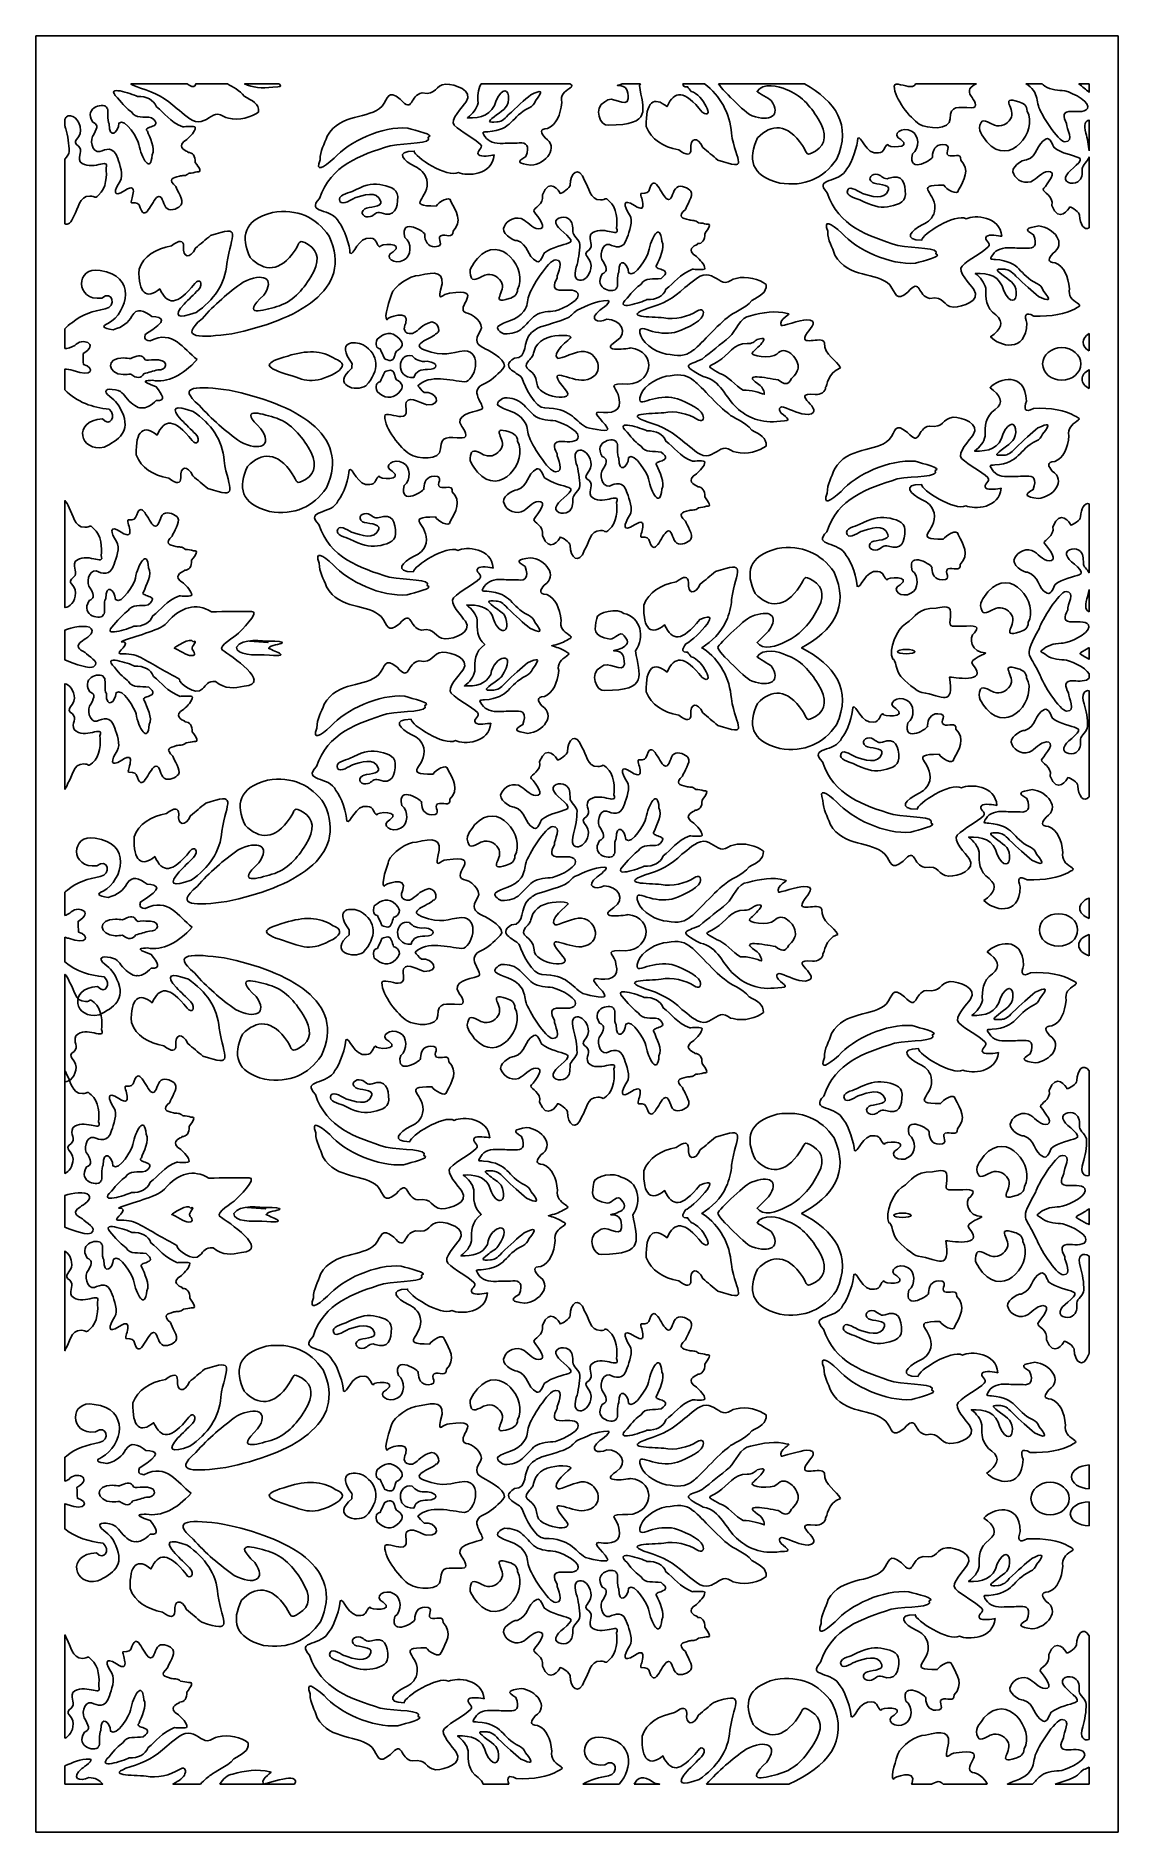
# Model space of a CAD drawing. Header units: centimetres. Extents: x -2.57 to 2.57, y -4.26 to 4.26.
import ezdxf

# ---------------------------------------------------------------- set-up
doc = ezdxf.new("R2010")
doc.units = ezdxf.units.CM
doc.header["$MEASUREMENT"] = 0
doc.layers.add('Layer 1', color=7, linetype='Continuous')

msp = doc.modelspace()

# ---------------------------------------------------------------- linework, layer by layer
at = {"layer": 'Layer 1', "color": 177}
for points, knots in [([(-2.56542, 4.08198), (-2.56542, 4.08198), (-2.56542, 4.26053), (-2.56542, 4.26053), (-2.56542, 4.26053), (-2.56542, 4.26053), (2.56542, 4.26053), (2.56542, 4.26053), (2.56542, 4.26053), (2.56542, 4.26053), (2.56542, -4.26054), (2.56542, -4.26054), (2.56542, -4.26054), (2.56542, -4.26054), (-2.56542, -4.26054), (-2.56542, -4.26054), (-2.56542, -4.26054), (-2.56542, -4.26054), (-2.56542, 4.08198), (-2.56542, 4.08198)], [0, 0, 0, 0, 0.1666667, 0.1666667, 0.1666667, 0.1666667, 0.3333333, 0.3333333, 0.3333333, 0.3333333, 0.5, 0.5, 0.5, 0.5, 0.6666667, 0.6666667, 0.6666667, 0.6666667, 1, 1, 1, 1]), ([(-1.84987, 3.76942), (-1.90301, 3.73699), (-1.8598, 3.71776), (-1.84613, 3.71165), (-1.84613, 3.71165), (-1.84553, 3.71046), (-1.84561, 3.70798), (-1.84419, 3.70801), (-1.84419, 3.70801), (-1.82286, 3.70844), (-1.80903, 3.69119), (-1.81041, 3.66073), (-1.81041, 3.66073), (-1.79053, 3.63456), (-1.77598, 3.61268), (-1.80248, 3.61575), (-1.80248, 3.61575), (-1.81307, 3.61229), (-1.8263, 3.61042), (-1.8401, 3.60902), (-1.8401, 3.60902), (-1.85476, 3.59365), (-1.87098, 3.59985), (-1.88513, 3.5958), (-1.88513, 3.5958), (-1.91862, 3.58623), (-1.94047, 3.58156), (-1.90225, 3.54568), (-1.90225, 3.54568), (-1.89726, 3.52724), (-1.86234, 3.48052), (-1.87606, 3.45963), (-1.87606, 3.45963), (-1.88728, 3.44364), (-1.9222, 3.42766), (-1.9434, 3.44118), (-1.9434, 3.44118), (-1.96211, 3.45347), (-1.96335, 3.49896), (-1.98206, 3.49896), (-1.98206, 3.49896), (-2.01074, 3.49896), (-2.04441, 3.36742), (-2.0706, 3.44487), (-2.0706, 3.44487), (-2.07809, 3.46823), (-2.08307, 3.46946), (-2.11176, 3.46946), (-2.11176, 3.46946), (-2.12423, 3.46946), (-2.06811, 3.57641), (-2.14418, 3.52724), (-2.14418, 3.52724), (-2.2028, 3.48913), (-2.19531, 3.52847), (-2.16663, 3.5715), (-2.16663, 3.5715), (-2.14793, 3.59977), (-2.16912, 3.65263), (-2.17785, 3.67845), (-2.17785, 3.67845), (-2.19573, 3.74033), (-2.23564, 3.72312), (-2.26266, 3.71165), (-2.26266, 3.71165), (-2.29924, 3.70509), (-2.31295, 3.77148), (-2.29134, 3.79278), (-2.29134, 3.79278), (-2.26854, 3.83319), (-2.27529, 3.84153), (-2.29633, 3.85179), (-2.29633, 3.85179), (-2.34326, 3.92595), (-2.23314, 3.94731), (-2.22899, 3.91818), (-2.22899, 3.91818), (-2.21776, 3.91818), (-2.23023, 3.85548), (-2.21776, 3.84318), (-2.21776, 3.84318), (-2.21936, 3.76847), (-2.17381, 3.80085), (-2.17162, 3.84687), (-2.17162, 3.84687), (-2.14335, 3.87646), (-2.07869, 3.76483), (-2.07684, 3.74607), (-2.07684, 3.74607), (-2.06574, 3.67958), (-2.02001, 3.60385), (-2.01449, 3.69689), (-2.01449, 3.69689), (-1.99578, 3.72517), (-2.0282, 3.78294), (-2.03693, 3.80877), (-2.03693, 3.80877), (-2.06405, 3.83519), (-1.95243, 3.82288), (-2.01698, 3.87269), (-2.01698, 3.87269), (-2.05395, 3.87993), (-2.09247, 3.86661), (-2.11246, 3.9003), (-2.11246, 3.9003), (-2.13204, 3.91428), (-2.15309, 3.93481), (-2.1791, 3.96735), (-2.1791, 3.96735), (-2.24571, 4.03159), (-2.1106, 3.98652), (-2.08432, 3.9735), (-2.08432, 3.9735), (-2.04019, 3.9748), (-2.00696, 3.95756), (-1.99453, 3.92433), (-1.99453, 3.92433), (-1.95462, 3.89502), (-1.93217, 3.85364), (-1.86857, 3.82966), (-1.86857, 3.82966), (-1.8586, 3.82966), (-1.80996, 3.83458), (-1.80996, 3.82598), (-1.80996, 3.82598), (-1.80996, 3.80753), (-1.83366, 3.78418), (-1.84987, 3.76942)], [0, 0, 0, 0, 0.030303, 0.030303, 0.030303, 0.030303, 0.0606061, 0.0606061, 0.0606061, 0.0606061, 0.0909091, 0.0909091, 0.0909091, 0.0909091, 0.1212121, 0.1212121, 0.1212121, 0.1212121, 0.1515152, 0.1515152, 0.1515152, 0.1515152, 0.1818182, 0.1818182, 0.1818182, 0.1818182, 0.2121212, 0.2121212, 0.2121212, 0.2121212, 0.2424242, 0.2424242, 0.2424242, 0.2424242, 0.2727273, 0.2727273, 0.2727273, 0.2727273, 0.3030303, 0.3030303, 0.3030303, 0.3030303, 0.3333333, 0.3333333, 0.3333333, 0.3333333, 0.3636364, 0.3636364, 0.3636364, 0.3636364, 0.3939394, 0.3939394, 0.3939394, 0.3939394, 0.4242424, 0.4242424, 0.4242424, 0.4242424, 0.4545455, 0.4545455, 0.4545455, 0.4545455, 0.4848485, 0.4848485, 0.4848485, 0.4848485, 0.5151515, 0.5151515, 0.5151515, 0.5151515, 0.5454545, 0.5454545, 0.5454545, 0.5454545, 0.5757576, 0.5757576, 0.5757576, 0.5757576, 0.6060606, 0.6060606, 0.6060606, 0.6060606, 0.6363636, 0.6363636, 0.6363636, 0.6363636, 0.6666667, 0.6666667, 0.6666667, 0.6666667, 0.6969697, 0.6969697, 0.6969697, 0.6969697, 0.7272727, 0.7272727, 0.7272727, 0.7272727, 0.7575758, 0.7575758, 0.7575758, 0.7575758, 0.7878788, 0.7878788, 0.7878788, 0.7878788, 0.8181818, 0.8181818, 0.8181818, 0.8181818, 0.8484848, 0.8484848, 0.8484848, 0.8484848, 0.8787879, 0.8787879, 0.8787879, 0.8787879, 0.9090909, 0.9090909, 0.9090909, 0.9090909, 0.9393939, 0.9393939, 0.9393939, 0.9393939, 1, 1, 1, 1]), ([(-1.5103, 3.89909), (-1.54149, 3.87533), (-1.60303, 3.85681), (-1.65288, 3.87074), (-1.65288, 3.87074), (-1.67085, 3.87074), (-1.68403, 3.88964), (-1.7032, 3.88964), (-1.7032, 3.88964), (-1.73075, 3.88964), (-1.75951, 3.85302), (-1.79425, 3.85302), (-1.79425, 3.85302), (-1.83259, 3.85302), (-1.86734, 3.89554), (-1.8961, 3.91444), (-1.8961, 3.91444), (-1.94878, 3.96508), (-2.00151, 3.99243), (-2.06982, 4.01247), (-2.06982, 4.01247), (-2.09372, 4.02081), (-2.10806, 4.02739), (-2.11523, 4.03262), (-2.11523, 4.03262), (-2.11523, 4.03262), (-1.84843, 4.03262), (-1.84843, 4.03262), (-1.84843, 4.03262), (-1.84494, 4.03068), (-1.84165, 4.02869), (-1.83858, 4.02664), (-1.83858, 4.02664), (-1.81955, 4.01413), (-1.80874, 4.01987), (-1.80772, 4.03262), (-1.80772, 4.03262), (-1.80772, 4.03262), (-1.65785, 4.03262), (-1.65785, 4.03262), (-1.65785, 4.03262), (-1.63287, 4.01902), (-1.59924, 4.00196), (-1.57739, 3.97467), (-1.57739, 3.97467), (-1.53983, 3.95322), (-1.50668, 3.93984), (-1.5103, 3.89909)], [0, 0, 0, 0, 0.0769231, 0.0769231, 0.0769231, 0.0769231, 0.1538462, 0.1538462, 0.1538462, 0.1538462, 0.2307692, 0.2307692, 0.2307692, 0.2307692, 0.3076923, 0.3076923, 0.3076923, 0.3076923, 0.3846154, 0.3846154, 0.3846154, 0.3846154, 0.4615385, 0.4615385, 0.4615385, 0.4615385, 0.5384615, 0.5384615, 0.5384615, 0.5384615, 0.6153846, 0.6153846, 0.6153846, 0.6153846, 0.6923077, 0.6923077, 0.6923077, 0.6923077, 0.7692308, 0.7692308, 0.7692308, 0.7692308, 0.8461538, 0.8461538, 0.8461538, 0.8461538, 1, 1, 1, 1]), ([(-1.41181, 4.03262), (-1.40112, 4.0225), (-1.40277, 4.01766), (-1.44156, 4.01766), (-1.44156, 4.01766), (-1.49432, 4.00979), (-1.53897, 4.01677), (-1.57647, 4.03262), (-1.57647, 4.03262), (-1.57647, 4.03262), (-1.41181, 4.03262), (-1.41181, 4.03262)], [0, 0, 0, 0, 0.25, 0.25, 0.25, 0.25, 0.5, 0.5, 0.5, 0.5, 1, 1, 1, 1]), ([(-0.39343, 3.69597), (-0.40744, 3.692), (-0.45551, 3.68604), (-0.46552, 3.69597), (-0.46552, 3.69597), (-0.48355, 3.71387), (-0.43949, 3.72779), (-0.45752, 3.74568), (-0.45752, 3.74568), (-0.48756, 3.77549), (-0.54764, 3.80333), (-0.58168, 3.83712), (-0.58168, 3.83712), (-0.60572, 3.86098), (-0.54163, 3.9246), (-0.52561, 3.94845), (-0.52561, 3.94845), (-0.48956, 4.00213), (-0.57968, 4.03195), (-0.62174, 4.03195), (-0.62174, 4.03195), (-0.67497, 4.02771), (-0.66326, 3.97748), (-0.73389, 3.9902), (-0.73389, 3.9902), (-0.79599, 3.98082), (-0.77395, 3.88791), (-0.83804, 3.96038), (-0.83804, 3.96038), (-0.89839, 4.00942), (-0.89353, 3.96546), (-0.92415, 3.92658), (-0.92415, 3.92658), (-0.98824, 3.86297), (-1.12042, 3.89676), (-1.18451, 3.78543), (-1.18451, 3.78543), (-1.19653, 3.74568), (-1.21856, 3.71784), (-1.21856, 3.67212), (-1.21856, 3.67212), (-1.24142, 3.61214), (-1.20376, 3.63359), (-1.15204, 3.68031), (-1.15204, 3.68031), (-1.08224, 3.75953), (-0.92407, 3.83343), (-0.80199, 3.82321), (-0.80199, 3.82321), (-0.76594, 3.81128), (-0.6698, 3.7914), (-0.70585, 3.77947), (-0.70585, 3.77947), (-0.68578, 3.74711), (-0.80528, 3.7544), (-0.8861, 3.73971), (-0.8861, 3.73971), (-1.0283, 3.69399), (-1.16849, 3.64826), (-1.22056, 3.48922), (-1.22056, 3.48922), (-1.29044, 3.41683), (-1.1593, 3.4465), (-1.12843, 3.3759), (-1.12843, 3.3759), (-1.10322, 3.34857), (-1.07617, 3.2621), (-1.07636, 3.23078), (-1.07636, 3.23078), (-1.05974, 3.21244), (-1.03844, 3.3109), (-0.97823, 3.30036), (-0.97823, 3.30036), (-0.94819, 3.30036), (-0.95019, 3.26457), (-0.93417, 3.2606), (-0.93417, 3.2606), (-0.93984, 3.27468), (-0.813, 3.28098), (-0.87208, 3.23674), (-0.87208, 3.23674), (-0.92215, 3.21288), (-0.86207, 3.17113), (-0.82201, 3.19698), (-0.82201, 3.19698), (-0.78406, 3.21288), (-0.78177, 3.28048), (-0.81601, 3.30434), (-0.81601, 3.30434), (-0.84294, 3.40681), (-0.71064, 3.32742), (-0.72188, 3.31626), (-0.72188, 3.31626), (-0.72188, 3.28843), (-0.70786, 3.2606), (-0.67381, 3.2606), (-0.67381, 3.2606), (-0.61974, 3.2606), (-0.6698, 3.30036), (-0.64577, 3.31228), (-0.64577, 3.31228), (-0.62374, 3.32223), (-0.58569, 3.29638), (-0.58769, 3.33415), (-0.58769, 3.33415), (-0.54233, 3.3812), (-0.57223, 3.42825), (-0.59771, 3.4753), (-0.59771, 3.4753), (-0.60051, 3.50672), (-0.65832, 3.47106), (-0.6678, 3.45344), (-0.6678, 3.45344), (-0.8222, 3.45344), (-0.69374, 3.48723), (-0.71186, 3.57868), (-0.71186, 3.57868), (-0.72188, 3.61248), (-0.74191, 3.62838), (-0.76794, 3.64031), (-0.76794, 3.64031), (-0.82402, 3.66814), (-0.86607, 3.71387), (-0.77195, 3.71387), (-0.77195, 3.71387), (-0.77313, 3.68799), (-0.61392, 3.5846), (-0.56166, 3.61248), (-0.56166, 3.61248), (-0.52125, 3.59329), (-0.40072, 3.59999), (-0.39343, 3.69597)], [0, 0, 0, 0, 0.0294118, 0.0294118, 0.0294118, 0.0294118, 0.0588235, 0.0588235, 0.0588235, 0.0588235, 0.0882353, 0.0882353, 0.0882353, 0.0882353, 0.1176471, 0.1176471, 0.1176471, 0.1176471, 0.1470588, 0.1470588, 0.1470588, 0.1470588, 0.1764706, 0.1764706, 0.1764706, 0.1764706, 0.2058824, 0.2058824, 0.2058824, 0.2058824, 0.2352941, 0.2352941, 0.2352941, 0.2352941, 0.2647059, 0.2647059, 0.2647059, 0.2647059, 0.2941176, 0.2941176, 0.2941176, 0.2941176, 0.3235294, 0.3235294, 0.3235294, 0.3235294, 0.3529412, 0.3529412, 0.3529412, 0.3529412, 0.3823529, 0.3823529, 0.3823529, 0.3823529, 0.4117647, 0.4117647, 0.4117647, 0.4117647, 0.4411765, 0.4411765, 0.4411765, 0.4411765, 0.4705882, 0.4705882, 0.4705882, 0.4705882, 0.5, 0.5, 0.5, 0.5, 0.5294118, 0.5294118, 0.5294118, 0.5294118, 0.5588235, 0.5588235, 0.5588235, 0.5588235, 0.5882353, 0.5882353, 0.5882353, 0.5882353, 0.6176471, 0.6176471, 0.6176471, 0.6176471, 0.6470588, 0.6470588, 0.6470588, 0.6470588, 0.6764706, 0.6764706, 0.6764706, 0.6764706, 0.7058824, 0.7058824, 0.7058824, 0.7058824, 0.7352941, 0.7352941, 0.7352941, 0.7352941, 0.7647059, 0.7647059, 0.7647059, 0.7647059, 0.7941176, 0.7941176, 0.7941176, 0.7941176, 0.8235294, 0.8235294, 0.8235294, 0.8235294, 0.8529412, 0.8529412, 0.8529412, 0.8529412, 0.8823529, 0.8823529, 0.8823529, 0.8823529, 0.9117647, 0.9117647, 0.9117647, 0.9117647, 0.9411765, 0.9411765, 0.9411765, 0.9411765, 1, 1, 1, 1]), ([(-0.455, 4.03262), (-0.47025, 4.00541), (-0.47097, 3.9744), (-0.46882, 3.94265), (-0.46882, 3.94265), (-0.47578, 3.91415), (-0.49376, 3.89112), (-0.51929, 3.87182), (-0.51929, 3.87182), (-0.45458, 3.86948), (-0.40177, 3.88329), (-0.38354, 3.95475), (-0.38354, 3.95475), (-0.35416, 4.01695), (-0.32231, 4.00944), (-0.32458, 3.96027), (-0.32458, 3.96027), (-0.32663, 3.91554), (-0.36048, 3.90357), (-0.39338, 3.87668), (-0.39338, 3.87668), (-0.42284, 3.8526), (-0.42382, 3.84966), (-0.37941, 3.85239), (-0.37941, 3.85239), (-0.36391, 3.85334), (-0.34686, 3.86051), (-0.3261, 3.88564), (-0.3261, 3.88564), (-0.28641, 3.92329), (-0.24847, 3.95723), (-0.21943, 3.98123), (-0.21943, 3.98123), (-0.17004, 4.00486), (-0.15437, 4.0052), (-0.19687, 3.95218), (-0.19687, 3.95218), (-0.20181, 3.93706), (-0.21219, 3.92678), (-0.2263, 3.91999), (-0.2263, 3.91999), (-0.31555, 3.87702), (-0.30037, 3.81603), (-0.4234, 3.80571), (-0.4234, 3.80571), (-0.44682, 3.80375), (-0.45261, 3.80835), (-0.43628, 3.78358), (-0.43628, 3.78358), (-0.41902, 3.75739), (-0.38928, 3.74803), (-0.35047, 3.75088), (-0.35047, 3.75088), (-0.32494, 3.75146), (-0.29941, 3.75204), (-0.27389, 3.75261), (-0.27389, 3.75261), (-0.24017, 3.75546), (-0.22307, 3.74106), (-0.24256, 3.68869), (-0.24256, 3.68869), (-0.28763, 3.66244), (-0.2795, 3.65628), (-0.21819, 3.64683), (-0.21819, 3.64683), (-0.14637, 3.65269), (-0.08296, 3.73332), (-0.15122, 3.7768), (-0.15122, 3.7768), (-0.1705, 3.7999), (-0.18128, 3.82031), (-0.13987, 3.82172), (-0.13987, 3.82172), (-0.09702, 3.83986), (-0.07856, 3.88544), (-0.07199, 3.94439), (-0.07199, 3.94439), (-0.07992, 3.97947), (-0.05834, 3.99697), (-0.03464, 4.0132), (-0.03464, 4.0132), (-0.01948, 4.02359), (-0.02217, 4.0266), (-0.03332, 4.03262), (-0.03332, 4.03262), (-0.03332, 4.03262), (-0.455, 4.03262), (-0.455, 4.03262)], [0, 0, 0, 0, 0.0434783, 0.0434783, 0.0434783, 0.0434783, 0.0869565, 0.0869565, 0.0869565, 0.0869565, 0.1304348, 0.1304348, 0.1304348, 0.1304348, 0.173913, 0.173913, 0.173913, 0.173913, 0.2173913, 0.2173913, 0.2173913, 0.2173913, 0.2608696, 0.2608696, 0.2608696, 0.2608696, 0.3043478, 0.3043478, 0.3043478, 0.3043478, 0.3478261, 0.3478261, 0.3478261, 0.3478261, 0.3913043, 0.3913043, 0.3913043, 0.3913043, 0.4347826, 0.4347826, 0.4347826, 0.4347826, 0.4782609, 0.4782609, 0.4782609, 0.4782609, 0.5217391, 0.5217391, 0.5217391, 0.5217391, 0.5652174, 0.5652174, 0.5652174, 0.5652174, 0.6086957, 0.6086957, 0.6086957, 0.6086957, 0.6521739, 0.6521739, 0.6521739, 0.6521739, 0.6956522, 0.6956522, 0.6956522, 0.6956522, 0.7391304, 0.7391304, 0.7391304, 0.7391304, 0.7826087, 0.7826087, 0.7826087, 0.7826087, 0.826087, 0.826087, 0.826087, 0.826087, 0.8695652, 0.8695652, 0.8695652, 0.8695652, 0.9130435, 0.9130435, 0.9130435, 0.9130435, 1, 1, 1, 1]), ([(0.30082, 4.03262), (0.29938, 4.03013), (0.29786, 4.02768), (0.29626, 4.02526), (0.29626, 4.02526), (0.31302, 3.91002), (0.3597, 3.83761), (0.14967, 3.83766), (0.14967, 3.83766), (0.11214, 3.82876), (0.07243, 3.92119), (0.132, 3.94791), (0.132, 3.94791), (0.16328, 3.9874), (0.23663, 3.9118), (0.24306, 3.96295), (0.24306, 3.96295), (0.24306, 4.00053), (0.23549, 4.02559), (0.19511, 4.02559), (0.19511, 4.02559), (0.18445, 4.02559), (0.19771, 4.02722), (0.21467, 4.03262), (0.21467, 4.03262), (0.21467, 4.03262), (0.30082, 4.03262), (0.30082, 4.03262)], [0, 0, 0, 0, 0.125, 0.125, 0.125, 0.125, 0.25, 0.25, 0.25, 0.25, 0.375, 0.375, 0.375, 0.375, 0.5, 0.5, 0.5, 0.5, 0.625, 0.625, 0.625, 0.625, 0.75, 0.75, 0.75, 0.75, 1, 1, 1, 1]), ([(0.50219, 4.03262), (0.5006, 4.0226), (0.5079, 4.01828), (0.52412, 4.01966), (0.52412, 4.01966), (0.52865, 4.01314), (0.53461, 4.00568), (0.54203, 3.9973), (0.54203, 3.9973), (0.59676, 3.98249), (0.65807, 3.85519), (0.59361, 3.89931), (0.59361, 3.89931), (0.50728, 4.00706), (0.46286, 4.0013), (0.42687, 3.92507), (0.42687, 3.92507), (0.36462, 3.97669), (0.32449, 3.94779), (0.32859, 3.83134), (0.32859, 3.83134), (0.35109, 3.76818), (0.40731, 3.73557), (0.48244, 3.72011), (0.48244, 3.72011), (0.52002, 3.69176), (0.53929, 3.69293), (0.54025, 3.72363), (0.54025, 3.72363), (0.53351, 3.77672), (0.57233, 3.78583), (0.59628, 3.73158), (0.59628, 3.73158), (0.62059, 3.71157), (0.64374, 3.69156), (0.66805, 3.67155), (0.66805, 3.67155), (0.82262, 3.62076), (0.75318, 3.65893), (0.73188, 3.79915), (0.73188, 3.79915), (0.72537, 3.89299), (0.67952, 3.97756), (0.60506, 4.03262), (0.60506, 4.03262), (0.60506, 4.03262), (0.50219, 4.03262), (0.50219, 4.03262)], [0, 0, 0, 0, 0.0769231, 0.0769231, 0.0769231, 0.0769231, 0.1538462, 0.1538462, 0.1538462, 0.1538462, 0.2307692, 0.2307692, 0.2307692, 0.2307692, 0.3076923, 0.3076923, 0.3076923, 0.3076923, 0.3846154, 0.3846154, 0.3846154, 0.3846154, 0.4615385, 0.4615385, 0.4615385, 0.4615385, 0.5384615, 0.5384615, 0.5384615, 0.5384615, 0.6153846, 0.6153846, 0.6153846, 0.6153846, 0.6923077, 0.6923077, 0.6923077, 0.6923077, 0.7692308, 0.7692308, 0.7692308, 0.7692308, 0.8461538, 0.8461538, 0.8461538, 0.8461538, 1, 1, 1, 1]), ([(0.67131, 4.03262), (0.69478, 3.99656), (0.81729, 3.87836), (0.83129, 3.88194), (0.83129, 3.88194), (0.9125, 3.85159), (0.97181, 3.88108), (0.9199, 3.95455), (0.9199, 3.95455), (0.91288, 3.96119), (0.85921, 3.99087), (0.85385, 3.99646), (0.85385, 3.99646), (0.87939, 4.03981), (0.95816, 4.02324), (0.9925, 4.00577), (0.9925, 4.00577), (1.05933, 3.98253), (1.1048, 3.93014), (1.1431, 3.86796), (1.1431, 3.86796), (1.18681, 3.7965), (1.18251, 3.74701), (1.13049, 3.71453), (1.13049, 3.71453), (1.08365, 3.68528), (1.09358, 3.70383), (1.06847, 3.74131), (1.06847, 3.74131), (0.99758, 3.84715), (0.92211, 3.84461), (0.85576, 3.77628), (0.85576, 3.77628), (0.80999, 3.67823), (0.82195, 3.59928), (0.96095, 3.56235), (0.96095, 3.56235), (1.07853, 3.54453), (1.16747, 3.58358), (1.23033, 3.67441), (1.23033, 3.67441), (1.30509, 3.83693), (1.22473, 3.95287), (1.07813, 4.03262), (1.07813, 4.03262), (1.07813, 4.03262), (0.67131, 4.03262), (0.67131, 4.03262)], [0, 0, 0, 0, 0.0769231, 0.0769231, 0.0769231, 0.0769231, 0.1538462, 0.1538462, 0.1538462, 0.1538462, 0.2307692, 0.2307692, 0.2307692, 0.2307692, 0.3076923, 0.3076923, 0.3076923, 0.3076923, 0.3846154, 0.3846154, 0.3846154, 0.3846154, 0.4615385, 0.4615385, 0.4615385, 0.4615385, 0.5384615, 0.5384615, 0.5384615, 0.5384615, 0.6153846, 0.6153846, 0.6153846, 0.6153846, 0.6923077, 0.6923077, 0.6923077, 0.6923077, 0.7692308, 0.7692308, 0.7692308, 0.7692308, 0.8461538, 0.8461538, 0.8461538, 0.8461538, 1, 1, 1, 1]), ([(1.60459, 4.03262), (1.60176, 4.02524), (1.59504, 4.02035), (1.58052, 4.02035), (1.58052, 4.02035), (1.55716, 4.02035), (1.50408, 4.04337), (1.50408, 4.02244), (1.50408, 4.02244), (1.50408, 3.96383), (1.57839, 3.87173), (1.62298, 3.84243), (1.62298, 3.84243), (1.65908, 3.8194), (1.7695, 3.81103), (1.7695, 3.86754), (1.7695, 3.86754), (1.7695, 3.93453), (1.8056, 3.91987), (1.87142, 3.91987), (1.87142, 3.91987), (1.90752, 3.91987), (1.87991, 3.95964), (1.8693, 3.9743), (1.8693, 3.9743), (1.84881, 4.00399), (1.86594, 4.02088), (1.89313, 4.03262), (1.89313, 4.03262), (1.89313, 4.03262), (1.60459, 4.03262), (1.60459, 4.03262)], [0, 0, 0, 0, 0.1111111, 0.1111111, 0.1111111, 0.1111111, 0.2222222, 0.2222222, 0.2222222, 0.2222222, 0.3333333, 0.3333333, 0.3333333, 0.3333333, 0.4444444, 0.4444444, 0.4444444, 0.4444444, 0.5555556, 0.5555556, 0.5555556, 0.5555556, 0.6666667, 0.6666667, 0.6666667, 0.6666667, 0.7777778, 0.7777778, 0.7777778, 0.7777778, 1, 1, 1, 1]), ([(2.42208, 3.9262), (2.42208, 3.89513), (2.37088, 3.90193), (2.34823, 3.90193), (2.34823, 3.90193), (2.29767, 3.90518), (2.30489, 3.8767), (2.32164, 3.84466), (2.32164, 3.84466), (2.31967, 3.82136), (2.36103, 3.75826), (2.31376, 3.75826), (2.31376, 3.75826), (2.28133, 3.75826), (2.1964, 3.89438), (2.18771, 3.92814), (2.18771, 3.92814), (2.17885, 3.95532), (2.18279, 3.9757), (2.16408, 4.00094), (2.16408, 4.00094), (2.15521, 4.01496), (2.14298, 4.02488), (2.12947, 4.03262), (2.12947, 4.03262), (2.12947, 4.03262), (2.20589, 4.03262), (2.20589, 4.03262), (2.20589, 4.03262), (2.20738, 4.03112), (2.20887, 4.02962), (2.21036, 4.02812), (2.21036, 4.02812), (2.22907, 4.00968), (2.27339, 4.00191), (2.30096, 4.00191), (2.30096, 4.00191), (2.3257, 4.00191), (2.42208, 3.95804), (2.42208, 3.9262)], [0, 0, 0, 0, 0.0909091, 0.0909091, 0.0909091, 0.0909091, 0.1818182, 0.1818182, 0.1818182, 0.1818182, 0.2727273, 0.2727273, 0.2727273, 0.2727273, 0.3636364, 0.3636364, 0.3636364, 0.3636364, 0.4545455, 0.4545455, 0.4545455, 0.4545455, 0.5454545, 0.5454545, 0.5454545, 0.5454545, 0.6363636, 0.6363636, 0.6363636, 0.6363636, 0.7272727, 0.7272727, 0.7272727, 0.7272727, 0.8181818, 0.8181818, 0.8181818, 0.8181818, 1, 1, 1, 1]), ([(2.42819, 3.99254), (2.41236, 4.00613), (2.39813, 4.02052), (2.37952, 4.03262), (2.37952, 4.03262), (2.37952, 4.03262), (2.42819, 4.03262), (2.42819, 4.03262), (2.42819, 4.03262), (2.42819, 4.03262), (2.42819, 3.99254), (2.42819, 3.99254)], [0, 0, 0, 0, 0.25, 0.25, 0.25, 0.25, 0.5, 0.5, 0.5, 0.5, 1, 1, 1, 1]), ([(2.09469, 3.94809), (2.11618, 3.94151), (2.13445, 3.92924), (2.13445, 3.90422), (2.13445, 3.90422), (2.18642, 3.81224), (2.05389, 3.63258), (1.94345, 3.75732), (1.94345, 3.75732), (1.92141, 3.78939), (1.89622, 3.81112), (1.91616, 3.85043), (1.91616, 3.85043), (1.9256, 3.87008), (1.96653, 3.84112), (1.97913, 3.83698), (1.97913, 3.83698), (2.01166, 3.82664), (2.03895, 3.84112), (2.05574, 3.86698), (2.05574, 3.86698), (2.08615, 3.91194), (1.99551, 3.97846), (2.09469, 3.94809)], [0, 0, 0, 0, 0.1428571, 0.1428571, 0.1428571, 0.1428571, 0.2857143, 0.2857143, 0.2857143, 0.2857143, 0.4285714, 0.4285714, 0.4285714, 0.4285714, 0.5714286, 0.5714286, 0.5714286, 0.5714286, 0.7142857, 0.7142857, 0.7142857, 0.7142857, 1, 1, 1, 1]), ([(-2.35544, 3.66319), (-2.30603, 3.6136), (-2.21248, 3.68779), (-2.23286, 3.63424), (-2.23286, 3.63424), (-2.22916, 3.60219), (-2.22989, 3.53588), (-2.26862, 3.50585), (-2.26862, 3.50585), (-2.29032, 3.48445), (-2.28138, 3.50082), (-2.30947, 3.50082), (-2.30947, 3.50082), (-2.36183, 3.50082), (-2.3631, 3.4404), (-2.38481, 3.40893), (-2.38481, 3.40893), (-2.39785, 3.37212), (-2.41451, 3.36265), (-2.42819, 3.3692), (-2.42819, 3.3692), (-2.42819, 3.3692), (-2.42819, 3.67582), (-2.42819, 3.67582), (-2.42819, 3.67582), (-2.41884, 3.68777), (-2.40779, 3.70065), (-2.40779, 3.71228), (-2.40779, 3.71228), (-2.40779, 3.745), (-2.41417, 3.78906), (-2.42439, 3.81927), (-2.42439, 3.81927), (-2.42606, 3.82476), (-2.42731, 3.82986), (-2.42819, 3.83458), (-2.42819, 3.83458), (-2.42819, 3.83458), (-2.42819, 3.86377), (-2.42819, 3.86377), (-2.42819, 3.86377), (-2.4267, 3.86917), (-2.42424, 3.87331), (-2.42111, 3.87626), (-2.42111, 3.87626), (-2.40123, 3.89498), (-2.35416, 3.86624), (-2.35416, 3.81171), (-2.35416, 3.81171), (-2.35416, 3.77143), (-2.40268, 3.76388), (-2.3631, 3.73745), (-2.3631, 3.73745), (-2.34014, 3.71604), (-2.36868, 3.69296), (-2.35544, 3.66319)], [0, 0, 0, 0, 0.0666667, 0.0666667, 0.0666667, 0.0666667, 0.1333333, 0.1333333, 0.1333333, 0.1333333, 0.2, 0.2, 0.2, 0.2, 0.2666667, 0.2666667, 0.2666667, 0.2666667, 0.3333333, 0.3333333, 0.3333333, 0.3333333, 0.4, 0.4, 0.4, 0.4, 0.4666667, 0.4666667, 0.4666667, 0.4666667, 0.5333333, 0.5333333, 0.5333333, 0.5333333, 0.6, 0.6, 0.6, 0.6, 0.6666667, 0.6666667, 0.6666667, 0.6666667, 0.7333333, 0.7333333, 0.7333333, 0.7333333, 0.8, 0.8, 0.8, 0.8, 0.8666667, 0.8666667, 0.8666667, 0.8666667, 1, 1, 1, 1]), ([(2.01392, 3.30979), (1.9999, 3.31376), (1.95183, 3.31973), (1.94182, 3.30979), (1.94182, 3.30979), (1.92379, 3.29189), (1.96785, 3.27798), (1.94983, 3.26009), (1.94983, 3.26009), (1.91979, 3.23027), (1.85971, 3.20243), (1.82566, 3.16863), (1.82566, 3.16863), (1.80163, 3.14478), (1.86571, 3.08116), (1.88174, 3.0573), (1.88174, 3.0573), (1.91779, 3.00363), (1.82766, 2.97381), (1.7856, 2.97381), (1.7856, 2.97381), (1.73237, 2.97805), (1.74408, 3.02828), (1.67345, 3.01556), (1.67345, 3.01556), (1.61136, 3.02494), (1.6334, 3.11785), (1.56931, 3.04538), (1.56931, 3.04538), (1.50896, 2.99634), (1.51381, 3.0403), (1.48319, 3.07917), (1.48319, 3.07917), (1.4191, 3.14279), (1.28692, 3.10899), (1.22283, 3.22032), (1.22283, 3.22032), (1.21082, 3.26009), (1.18879, 3.28792), (1.18879, 3.33364), (1.18879, 3.33364), (1.16592, 3.39362), (1.20359, 3.37217), (1.2553, 3.32545), (1.2553, 3.32545), (1.3251, 3.24622), (1.48328, 3.17233), (1.60536, 3.18255), (1.60536, 3.18255), (1.64141, 3.19448), (1.73754, 3.21436), (1.70149, 3.22629), (1.70149, 3.22629), (1.72157, 3.25866), (1.60206, 3.25136), (1.52124, 3.26605), (1.52124, 3.26605), (1.37905, 3.31177), (1.23886, 3.3575), (1.18678, 3.51654), (1.18678, 3.51654), (1.11691, 3.58893), (1.24804, 3.55926), (1.27891, 3.62986), (1.27891, 3.62986), (1.30413, 3.65718), (1.33118, 3.74366), (1.33098, 3.77498), (1.33098, 3.77498), (1.3476, 3.79332), (1.3689, 3.69486), (1.42911, 3.7054), (1.42911, 3.7054), (1.45916, 3.7054), (1.45715, 3.74119), (1.47318, 3.74516), (1.47318, 3.74516), (1.4675, 3.73108), (1.59434, 3.72478), (1.53526, 3.76902), (1.53526, 3.76902), (1.48519, 3.79287), (1.54528, 3.83462), (1.58533, 3.80878), (1.58533, 3.80878), (1.62328, 3.79287), (1.62557, 3.72528), (1.59134, 3.70143), (1.59134, 3.70143), (1.5644, 3.59894), (1.69671, 3.67834), (1.68547, 3.6895), (1.68547, 3.6895), (1.68547, 3.71733), (1.69949, 3.74516), (1.73353, 3.74516), (1.73353, 3.74516), (1.78761, 3.74516), (1.73754, 3.7054), (1.76157, 3.69347), (1.76157, 3.69347), (1.7836, 3.68354), (1.82165, 3.70938), (1.81965, 3.6716), (1.81965, 3.6716), (1.86501, 3.62455), (1.83511, 3.5775), (1.80964, 3.53046), (1.80964, 3.53046), (1.80683, 3.49904), (1.74902, 3.5347), (1.73954, 3.55233), (1.73954, 3.55233), (1.58515, 3.55232), (1.7136, 3.51853), (1.69548, 3.42708), (1.69548, 3.42708), (1.68547, 3.39328), (1.66544, 3.37738), (1.6394, 3.36545), (1.6394, 3.36545), (1.58333, 3.33762), (1.54127, 3.29189), (1.6354, 3.29189), (1.6354, 3.29189), (1.63421, 3.31777), (1.79342, 3.42116), (1.84569, 3.39328), (1.84569, 3.39328), (1.88609, 3.41246), (2.00662, 3.40577), (2.01392, 3.30979)], [0, 0, 0, 0, 0.0294118, 0.0294118, 0.0294118, 0.0294118, 0.0588235, 0.0588235, 0.0588235, 0.0588235, 0.0882353, 0.0882353, 0.0882353, 0.0882353, 0.1176471, 0.1176471, 0.1176471, 0.1176471, 0.1470588, 0.1470588, 0.1470588, 0.1470588, 0.1764706, 0.1764706, 0.1764706, 0.1764706, 0.2058824, 0.2058824, 0.2058824, 0.2058824, 0.2352941, 0.2352941, 0.2352941, 0.2352941, 0.2647059, 0.2647059, 0.2647059, 0.2647059, 0.2941176, 0.2941176, 0.2941176, 0.2941176, 0.3235294, 0.3235294, 0.3235294, 0.3235294, 0.3529412, 0.3529412, 0.3529412, 0.3529412, 0.3823529, 0.3823529, 0.3823529, 0.3823529, 0.4117647, 0.4117647, 0.4117647, 0.4117647, 0.4411765, 0.4411765, 0.4411765, 0.4411765, 0.4705882, 0.4705882, 0.4705882, 0.4705882, 0.5, 0.5, 0.5, 0.5, 0.5294118, 0.5294118, 0.5294118, 0.5294118, 0.5588235, 0.5588235, 0.5588235, 0.5588235, 0.5882353, 0.5882353, 0.5882353, 0.5882353, 0.6176471, 0.6176471, 0.6176471, 0.6176471, 0.6470588, 0.6470588, 0.6470588, 0.6470588, 0.6764706, 0.6764706, 0.6764706, 0.6764706, 0.7058824, 0.7058824, 0.7058824, 0.7058824, 0.7352941, 0.7352941, 0.7352941, 0.7352941, 0.7647059, 0.7647059, 0.7647059, 0.7647059, 0.7941176, 0.7941176, 0.7941176, 0.7941176, 0.8235294, 0.8235294, 0.8235294, 0.8235294, 0.8529412, 0.8529412, 0.8529412, 0.8529412, 0.8823529, 0.8823529, 0.8823529, 0.8823529, 0.9117647, 0.9117647, 0.9117647, 0.9117647, 0.9411765, 0.9411765, 0.9411765, 0.9411765, 1, 1, 1, 1]), ([(2.42819, 3.71484), (2.42608, 3.74324), (2.42045, 3.77513), (2.4125, 3.79863), (2.4125, 3.79863), (2.39982, 3.8403), (2.41119, 3.85935), (2.42819, 3.86118), (2.42819, 3.86118), (2.42819, 3.86118), (2.42819, 3.71484), (2.42819, 3.71484)], [0, 0, 0, 0, 0.25, 0.25, 0.25, 0.25, 0.5, 0.5, 0.5, 0.5, 1, 1, 1, 1]), ([(2.42819, 3.35038), (2.40562, 3.33538), (2.38313, 3.36788), (2.38313, 3.4097), (2.38313, 3.4097), (2.38313, 3.42354), (2.34738, 3.44872), (2.33589, 3.44872), (2.33589, 3.44872), (2.33321, 3.43909), (2.28506, 3.36838), (2.25162, 3.45627), (2.25162, 3.45627), (2.26064, 3.5039), (2.2091, 3.51748), (2.21076, 3.53305), (2.21076, 3.53305), (2.21203, 3.53808), (2.2746, 3.60731), (2.24523, 3.61612), (2.24523, 3.61612), (2.21459, 3.62619), (2.1865, 3.58969), (2.16479, 3.57585), (2.16479, 3.57585), (2.13032, 3.55099), (2.0801, 3.57721), (2.07158, 3.6048), (2.07158, 3.6048), (2.04849, 3.63419), (2.11378, 3.6756), (2.13159, 3.67276), (2.13159, 3.67276), (2.18778, 3.69039), (2.17629, 3.74828), (2.2248, 3.7722), (2.2248, 3.7722), (2.24396, 3.78101), (2.25545, 3.74073), (2.26183, 3.73066), (2.26183, 3.73066), (2.29606, 3.70422), (2.35411, 3.6929), (2.37675, 3.68409), (2.37675, 3.68409), (2.41631, 3.6732), (2.33077, 3.62369), (2.32184, 3.60228), (2.32184, 3.60228), (2.29759, 3.56704), (2.34993, 3.55193), (2.37419, 3.56829), (2.37419, 3.56829), (2.39718, 3.5834), (2.3959, 3.6048), (2.3959, 3.63123), (2.3959, 3.63123), (2.3959, 3.64597), (2.42285, 3.66684), (2.42819, 3.68556), (2.42819, 3.68556), (2.42819, 3.68556), (2.42819, 3.35038), (2.42819, 3.35038)], [0, 0, 0, 0, 0.0588235, 0.0588235, 0.0588235, 0.0588235, 0.1176471, 0.1176471, 0.1176471, 0.1176471, 0.1764706, 0.1764706, 0.1764706, 0.1764706, 0.2352941, 0.2352941, 0.2352941, 0.2352941, 0.2941176, 0.2941176, 0.2941176, 0.2941176, 0.3529412, 0.3529412, 0.3529412, 0.3529412, 0.4117647, 0.4117647, 0.4117647, 0.4117647, 0.4705882, 0.4705882, 0.4705882, 0.4705882, 0.5294118, 0.5294118, 0.5294118, 0.5294118, 0.5882353, 0.5882353, 0.5882353, 0.5882353, 0.6470588, 0.6470588, 0.6470588, 0.6470588, 0.7058824, 0.7058824, 0.7058824, 0.7058824, 0.7647059, 0.7647059, 0.7647059, 0.7647059, 0.8235294, 0.8235294, 0.8235294, 0.8235294, 0.8823529, 0.8823529, 0.8823529, 0.8823529, 1, 1, 1, 1]), ([(0.06546, 3.31991), (0.11487, 3.36948), (0.20842, 3.2953), (0.18804, 3.34885), (0.18804, 3.34885), (0.19174, 3.3809), (0.19101, 3.44722), (0.15229, 3.47724), (0.15229, 3.47724), (0.13058, 3.49863), (0.13952, 3.48227), (0.11143, 3.48227), (0.11143, 3.48227), (0.05908, 3.48227), (0.0578, 3.54269), (0.0361, 3.57416), (0.0361, 3.57416), (0.00929, 3.64983), (-0.03285, 3.61001), (-0.03285, 3.55276), (-0.03285, 3.55276), (-0.03285, 3.53892), (-0.06861, 3.51374), (-0.0801, 3.51374), (-0.0801, 3.51374), (-0.08278, 3.52337), (-0.13093, 3.59408), (-0.16437, 3.50619), (-0.16437, 3.50619), (-0.15534, 3.45856), (-0.20688, 3.44498), (-0.20522, 3.42941), (-0.20522, 3.42941), (-0.20395, 3.42437), (-0.14138, 3.35515), (-0.17075, 3.34634), (-0.17075, 3.34634), (-0.2014, 3.33627), (-0.22949, 3.37277), (-0.25119, 3.38661), (-0.25119, 3.38661), (-0.28567, 3.41147), (-0.33589, 3.38525), (-0.3444, 3.35767), (-0.3444, 3.35767), (-0.3675, 3.32827), (-0.3022, 3.28686), (-0.28439, 3.2897), (-0.28439, 3.2897), (-0.22821, 3.27207), (-0.2397, 3.21417), (-0.19118, 3.19026), (-0.19118, 3.19026), (-0.17203, 3.18145), (-0.16054, 3.22173), (-0.15415, 3.2318), (-0.15415, 3.2318), (-0.11993, 3.25823), (-0.06188, 3.26956), (-0.03924, 3.27837), (-0.03924, 3.27837), (0.00032, 3.28926), (-0.08522, 3.33877), (-0.09414, 3.36018), (-0.09414, 3.36018), (-0.1184, 3.39542), (-0.06605, 3.41053), (-0.04179, 3.39416), (-0.04179, 3.39416), (-0.01881, 3.37906), (-0.02008, 3.35767), (-0.02008, 3.33123), (-0.02008, 3.33123), (-0.02008, 3.31487), (0.01311, 3.29095), (0.01311, 3.27082), (0.01311, 3.27082), (0.01311, 3.23809), (0.00673, 3.19404), (-0.00349, 3.16383), (-0.00349, 3.16383), (-0.03285, 3.0673), (0.06674, 3.09207), (0.06674, 3.17138), (0.06674, 3.17138), (0.06674, 3.21165), (0.01822, 3.21921), (0.0578, 3.24564), (0.0578, 3.24564), (0.08076, 3.26705), (0.05223, 3.29013), (0.06546, 3.31991)], [0, 0, 0, 0, 0.0416667, 0.0416667, 0.0416667, 0.0416667, 0.0833333, 0.0833333, 0.0833333, 0.0833333, 0.125, 0.125, 0.125, 0.125, 0.1666667, 0.1666667, 0.1666667, 0.1666667, 0.2083333, 0.2083333, 0.2083333, 0.2083333, 0.25, 0.25, 0.25, 0.25, 0.2916667, 0.2916667, 0.2916667, 0.2916667, 0.3333333, 0.3333333, 0.3333333, 0.3333333, 0.375, 0.375, 0.375, 0.375, 0.4166667, 0.4166667, 0.4166667, 0.4166667, 0.4583333, 0.4583333, 0.4583333, 0.4583333, 0.5, 0.5, 0.5, 0.5, 0.5416667, 0.5416667, 0.5416667, 0.5416667, 0.5833333, 0.5833333, 0.5833333, 0.5833333, 0.625, 0.625, 0.625, 0.625, 0.6666667, 0.6666667, 0.6666667, 0.6666667, 0.7083333, 0.7083333, 0.7083333, 0.7083333, 0.75, 0.75, 0.75, 0.75, 0.7916667, 0.7916667, 0.7916667, 0.7916667, 0.8333333, 0.8333333, 0.8333333, 0.8333333, 0.875, 0.875, 0.875, 0.875, 0.9166667, 0.9166667, 0.9166667, 0.9166667, 1, 1, 1, 1]), ([(0.56633, 3.21366), (0.51318, 3.2461), (0.55639, 3.26534), (0.57007, 3.27145), (0.57007, 3.27145), (0.57066, 3.27263), (0.57058, 3.2751), (0.572, 3.27508), (0.572, 3.27508), (0.59333, 3.27466), (0.60717, 3.2919), (0.60579, 3.32236), (0.60579, 3.32236), (0.62566, 3.34853), (0.64022, 3.3704), (0.61371, 3.36734), (0.61371, 3.36734), (0.60313, 3.37081), (0.58989, 3.37267), (0.57609, 3.37407), (0.57609, 3.37407), (0.56143, 3.38944), (0.54521, 3.38324), (0.53107, 3.38729), (0.53107, 3.38729), (0.49757, 3.39686), (0.47573, 3.40153), (0.51395, 3.43741), (0.51395, 3.43741), (0.51894, 3.45585), (0.55386, 3.50257), (0.54013, 3.52347), (0.54013, 3.52347), (0.52891, 3.53945), (0.49399, 3.55543), (0.47279, 3.54191), (0.47279, 3.54191), (0.45409, 3.52961), (0.45284, 3.48412), (0.43413, 3.48412), (0.43413, 3.48412), (0.40545, 3.48412), (0.37178, 3.61567), (0.34559, 3.53822), (0.34559, 3.53822), (0.3381, 3.51486), (0.33312, 3.51363), (0.30443, 3.51363), (0.30443, 3.51363), (0.29196, 3.51363), (0.34808, 3.40667), (0.27201, 3.45585), (0.27201, 3.45585), (0.2134, 3.49396), (0.22088, 3.45462), (0.24956, 3.41159), (0.24956, 3.41159), (0.26827, 3.38332), (0.24707, 3.33046), (0.23834, 3.30464), (0.23834, 3.30464), (0.22046, 3.24276), (0.18056, 3.25997), (0.15353, 3.27145), (0.15353, 3.27145), (0.11695, 3.278), (0.10324, 3.21162), (0.12485, 3.19031), (0.12485, 3.19031), (0.14765, 3.1499), (0.1409, 3.14157), (0.11986, 3.1313), (0.11986, 3.1313), (0.07293, 3.05714), (0.18305, 3.03578), (0.18721, 3.06491), (0.18721, 3.06491), (0.19843, 3.06491), (0.18596, 3.12761), (0.19843, 3.1399), (0.19843, 3.1399), (0.19683, 3.21461), (0.24238, 3.18224), (0.24457, 3.13621), (0.24457, 3.13621), (0.27284, 3.10663), (0.3375, 3.21826), (0.33935, 3.23703), (0.33935, 3.23703), (0.35045, 3.30351), (0.39618, 3.37923), (0.40171, 3.2862), (0.40171, 3.2862), (0.42041, 3.25793), (0.38799, 3.20014), (0.37926, 3.17433), (0.37926, 3.17433), (0.35214, 3.14791), (0.46376, 3.16021), (0.39921, 3.1104), (0.39921, 3.1104), (0.36224, 3.10316), (0.32373, 3.11648), (0.30373, 3.08279), (0.30373, 3.08279), (0.28416, 3.06881), (0.2631, 3.04828), (0.23709, 3.01574), (0.23709, 3.01574), (0.17048, 2.95149), (0.30559, 2.99657), (0.33187, 3.00959), (0.33187, 3.00959), (0.376, 3.00829), (0.40923, 3.02553), (0.42166, 3.05877), (0.42166, 3.05877), (0.46157, 3.08807), (0.48402, 3.12945), (0.54762, 3.15343), (0.54762, 3.15343), (0.55759, 3.15343), (0.60623, 3.14851), (0.60623, 3.15711), (0.60623, 3.15711), (0.60623, 3.17555), (0.58254, 3.19892), (0.56633, 3.21366)], [0, 0, 0, 0, 0.030303, 0.030303, 0.030303, 0.030303, 0.0606061, 0.0606061, 0.0606061, 0.0606061, 0.0909091, 0.0909091, 0.0909091, 0.0909091, 0.1212121, 0.1212121, 0.1212121, 0.1212121, 0.1515152, 0.1515152, 0.1515152, 0.1515152, 0.1818182, 0.1818182, 0.1818182, 0.1818182, 0.2121212, 0.2121212, 0.2121212, 0.2121212, 0.2424242, 0.2424242, 0.2424242, 0.2424242, 0.2727273, 0.2727273, 0.2727273, 0.2727273, 0.3030303, 0.3030303, 0.3030303, 0.3030303, 0.3333333, 0.3333333, 0.3333333, 0.3333333, 0.3636364, 0.3636364, 0.3636364, 0.3636364, 0.3939394, 0.3939394, 0.3939394, 0.3939394, 0.4242424, 0.4242424, 0.4242424, 0.4242424, 0.4545455, 0.4545455, 0.4545455, 0.4545455, 0.4848485, 0.4848485, 0.4848485, 0.4848485, 0.5151515, 0.5151515, 0.5151515, 0.5151515, 0.5454545, 0.5454545, 0.5454545, 0.5454545, 0.5757576, 0.5757576, 0.5757576, 0.5757576, 0.6060606, 0.6060606, 0.6060606, 0.6060606, 0.6363636, 0.6363636, 0.6363636, 0.6363636, 0.6666667, 0.6666667, 0.6666667, 0.6666667, 0.6969697, 0.6969697, 0.6969697, 0.6969697, 0.7272727, 0.7272727, 0.7272727, 0.7272727, 0.7575758, 0.7575758, 0.7575758, 0.7575758, 0.7878788, 0.7878788, 0.7878788, 0.7878788, 0.8181818, 0.8181818, 0.8181818, 0.8181818, 0.8484848, 0.8484848, 0.8484848, 0.8484848, 0.8787879, 0.8787879, 0.8787879, 0.8787879, 0.9090909, 0.9090909, 0.9090909, 0.9090909, 0.9393939, 0.9393939, 0.9393939, 0.9393939, 1, 1, 1, 1]), ([(1.47236, 3.45048), (1.43145, 3.44356), (1.3957, 3.4555), (1.34081, 3.48274), (1.34081, 3.48274), (1.32104, 3.49204), (1.26902, 3.5003), (1.28359, 3.53025), (1.28359, 3.53025), (1.29503, 3.55297), (1.34289, 3.51682), (1.35434, 3.51373), (1.35434, 3.51373), (1.39076, 3.50236), (1.45943, 3.47551), (1.47711, 3.53025), (1.47711, 3.53025), (1.48648, 3.55814), (1.41781, 3.55504), (1.40116, 3.56536), (1.40116, 3.56536), (1.37203, 3.58499), (1.40012, 3.61081), (1.42717, 3.60255), (1.42717, 3.60255), (1.44798, 3.59635), (1.45318, 3.57673), (1.47919, 3.58499), (1.47919, 3.58499), (1.54276, 3.60839), (1.55774, 3.56232), (1.55725, 3.50759), (1.55725, 3.50759), (1.55689, 3.4668), (1.50967, 3.4568), (1.47236, 3.45048)], [0, 0, 0, 0, 0.1, 0.1, 0.1, 0.1, 0.2, 0.2, 0.2, 0.2, 0.3, 0.3, 0.3, 0.3, 0.4, 0.4, 0.4, 0.4, 0.5, 0.5, 0.5, 0.5, 0.6, 0.6, 0.6, 0.6, 0.7, 0.7, 0.7, 0.7, 0.8, 0.8, 0.8, 0.8, 1, 1, 1, 1]), ([(-0.93499, 3.55527), (-0.97589, 3.5622), (-1.01165, 3.55026), (-1.06653, 3.52302), (-1.06653, 3.52302), (-1.0863, 3.51373), (-1.13832, 3.50546), (-1.12375, 3.47551), (-1.12375, 3.47551), (-1.11231, 3.45279), (-1.06445, 3.48893), (-1.053, 3.49203), (-1.053, 3.49203), (-1.01659, 3.50339), (-0.94792, 3.53025), (-0.93023, 3.47551), (-0.93023, 3.47551), (-0.92087, 3.44763), (-0.98954, 3.45072), (-1.00618, 3.44039), (-1.00618, 3.44039), (-1.03531, 3.42077), (-1.00722, 3.39495), (-0.98017, 3.40321), (-0.98017, 3.40321), (-0.95936, 3.40941), (-0.95416, 3.42904), (-0.92815, 3.42077), (-0.92815, 3.42077), (-0.86459, 3.39737), (-0.8496, 3.44344), (-0.85009, 3.49818), (-0.85009, 3.49818), (-0.85045, 3.53896), (-0.89768, 3.54896), (-0.93499, 3.55527)], [0, 0, 0, 0, 0.1, 0.1, 0.1, 0.1, 0.2, 0.2, 0.2, 0.2, 0.3, 0.3, 0.3, 0.3, 0.4, 0.4, 0.4, 0.4, 0.5, 0.5, 0.5, 0.5, 0.6, 0.6, 0.6, 0.6, 0.7, 0.7, 0.7, 0.7, 0.8, 0.8, 0.8, 0.8, 1, 1, 1, 1]), ([(-1.6368, 2.84758), (-1.32886, 2.9122), (-1.05624, 3.0529), (-1.175, 3.31108), (-1.175, 3.31108), (-1.23786, 3.40191), (-1.3268, 3.44096), (-1.44438, 3.42313), (-1.44438, 3.42313), (-1.58338, 3.38621), (-1.59534, 3.30726), (-1.54957, 3.20921), (-1.54957, 3.20921), (-1.48322, 3.14088), (-1.40775, 3.13834), (-1.33686, 3.24418), (-1.33686, 3.24418), (-1.31175, 3.28167), (-1.32168, 3.30021), (-1.27484, 3.27096), (-1.27484, 3.27096), (-1.22283, 3.23848), (-1.21852, 3.18899), (-1.26223, 3.11753), (-1.26223, 3.11753), (-1.30251, 3.05215), (-1.3507, 2.99757), (-1.42334, 2.97636), (-1.42334, 2.97636), (-1.4875, 2.95763), (-1.5985, 2.924), (-1.48543, 3.03094), (-1.48543, 3.03094), (-1.42816, 3.11201), (-1.48964, 3.13953), (-1.58319, 3.0922), (-1.58319, 3.0922), (-1.65224, 3.04263), (-1.72019, 2.98616), (-1.7779, 2.91889), (-1.7779, 2.91889), (-1.89398, 2.82268), (-1.7817, 2.82789), (-1.6368, 2.84758)], [0, 0, 0, 0, 0.0833333, 0.0833333, 0.0833333, 0.0833333, 0.1666667, 0.1666667, 0.1666667, 0.1666667, 0.25, 0.25, 0.25, 0.25, 0.3333333, 0.3333333, 0.3333333, 0.3333333, 0.4166667, 0.4166667, 0.4166667, 0.4166667, 0.5, 0.5, 0.5, 0.5, 0.5833333, 0.5833333, 0.5833333, 0.5833333, 0.6666667, 0.6666667, 0.6666667, 0.6666667, 0.75, 0.75, 0.75, 0.75, 0.8333333, 0.8333333, 0.8333333, 0.8333333, 1, 1, 1, 1]), ([(-1.6605, 3.18152), (-1.63921, 3.32174), (-1.58272, 3.36473), (-1.73728, 3.31394), (-1.73728, 3.31394), (-1.76159, 3.29393), (-1.78474, 3.27392), (-1.80905, 3.25391), (-1.80905, 3.25391), (-1.833, 3.19966), (-1.87182, 3.20877), (-1.86508, 3.26185), (-1.86508, 3.26185), (-1.86604, 3.29256), (-1.88531, 3.29373), (-1.92289, 3.26539), (-1.92289, 3.26539), (-1.99802, 3.24992), (-2.05424, 3.21731), (-2.07674, 3.15415), (-2.07674, 3.15415), (-2.08084, 3.0377), (-2.04072, 3.0088), (-1.97847, 3.06042), (-1.97847, 3.06042), (-1.94247, 2.98418), (-1.89805, 2.97844), (-1.81172, 3.08618), (-1.81172, 3.08618), (-1.79239, 3.11436), (-1.76736, 3.08734), (-1.79482, 3.05616), (-1.79482, 3.05616), (-1.81765, 3.0335), (-1.84047, 3.01084), (-1.8633, 2.98819), (-1.8633, 2.98819), (-1.91526, 2.92952), (-1.89629, 2.91628), (-1.80639, 2.94846), (-1.80639, 2.94846), (-1.72258, 3.00739), (-1.66737, 3.08262), (-1.6605, 3.18152)], [0, 0, 0, 0, 0.0833333, 0.0833333, 0.0833333, 0.0833333, 0.1666667, 0.1666667, 0.1666667, 0.1666667, 0.25, 0.25, 0.25, 0.25, 0.3333333, 0.3333333, 0.3333333, 0.3333333, 0.4166667, 0.4166667, 0.4166667, 0.4166667, 0.5, 0.5, 0.5, 0.5, 0.5833333, 0.5833333, 0.5833333, 0.5833333, 0.6666667, 0.6666667, 0.6666667, 0.6666667, 0.75, 0.75, 0.75, 0.75, 0.8333333, 0.8333333, 0.8333333, 0.8333333, 1, 1, 1, 1]), ([(-0.32129, 3.01438), (-0.2998, 3.02096), (-0.28154, 3.03322), (-0.28154, 3.05824), (-0.28154, 3.05824), (-0.22957, 3.15022), (-0.36209, 3.32988), (-0.47254, 3.20514), (-0.47254, 3.20514), (-0.49458, 3.17307), (-0.51976, 3.15135), (-0.49982, 3.11203), (-0.49982, 3.11203), (-0.49038, 3.09237), (-0.44945, 3.12134), (-0.43686, 3.12548), (-0.43686, 3.12548), (-0.40433, 3.13582), (-0.37704, 3.12134), (-0.36025, 3.09548), (-0.36025, 3.09548), (-0.32984, 3.05052), (-0.42047, 2.98401), (-0.32129, 3.01438)], [0, 0, 0, 0, 0.1428571, 0.1428571, 0.1428571, 0.1428571, 0.2857143, 0.2857143, 0.2857143, 0.2857143, 0.4285714, 0.4285714, 0.4285714, 0.4285714, 0.5714286, 0.5714286, 0.5714286, 0.5714286, 0.7142857, 0.7142857, 0.7142857, 0.7142857, 1, 1, 1, 1]), ([(2.36158, 2.96643), (2.31748, 2.94122), (2.24924, 2.92806), (2.16653, 2.9318), (2.16653, 2.9318), (2.12422, 2.95404), (2.12015, 2.93502), (2.13346, 2.89725), (2.13346, 2.89725), (2.12907, 2.75367), (2.00141, 2.78792), (1.96115, 2.83332), (1.96115, 2.83332), (2.0099, 2.86788), (2.02963, 2.90244), (1.98552, 2.93698), (1.98552, 2.93698), (1.93844, 2.97084), (1.93534, 3.01615), (1.93852, 3.0631), (1.93852, 3.0631), (1.93156, 3.0916), (1.91358, 3.11464), (1.88805, 3.13394), (1.88805, 3.13394), (1.95277, 3.13628), (2.00557, 3.12247), (2.02381, 3.05101), (2.02381, 3.05101), (2.05318, 2.98881), (2.08503, 2.99632), (2.08276, 3.04549), (2.08276, 3.04549), (2.08071, 3.09022), (2.04686, 3.10219), (2.01397, 3.12908), (2.01397, 3.12908), (1.98451, 3.15316), (1.98352, 3.1561), (2.02793, 3.15337), (2.02793, 3.15337), (2.04344, 3.15242), (2.06049, 3.14526), (2.08124, 3.12011), (2.08124, 3.12011), (2.12093, 3.08247), (2.15888, 3.04852), (2.18792, 3.02453), (2.18792, 3.02453), (2.23731, 3.0009), (2.25297, 3.00056), (2.21047, 3.05358), (2.21047, 3.05358), (2.20553, 3.0687), (2.19516, 3.07898), (2.18105, 3.08577), (2.18105, 3.08577), (2.0918, 3.12874), (2.10698, 3.18973), (1.98394, 3.20005), (1.98394, 3.20005), (1.96052, 3.20201), (1.95473, 3.19741), (1.97106, 3.22219), (1.97106, 3.22219), (1.98832, 3.24837), (2.01806, 3.25774), (2.05688, 3.25487), (2.05688, 3.25487), (2.08241, 3.2543), (2.10793, 3.25372), (2.13346, 3.25315), (2.13346, 3.25315), (2.16718, 3.2503), (2.18427, 3.2647), (2.16478, 3.31707), (2.16478, 3.31707), (2.11971, 3.34332), (2.12784, 3.34947), (2.18915, 3.35892), (2.18915, 3.35892), (2.26097, 3.35308), (2.32439, 3.27245), (2.25612, 3.22896), (2.25612, 3.22896), (2.23685, 3.20585), (2.22607, 3.18545), (2.26747, 3.18404), (2.26747, 3.18404), (2.31032, 3.1659), (2.32878, 3.12032), (2.33535, 3.06138), (2.33535, 3.06138), (2.32742, 3.0263), (2.349, 3.00879), (2.3727, 2.99255), (2.3727, 2.99255), (2.39254, 2.97897), (2.38184, 2.97801), (2.36158, 2.96643)], [0, 0, 0, 0, 0.0384615, 0.0384615, 0.0384615, 0.0384615, 0.0769231, 0.0769231, 0.0769231, 0.0769231, 0.1153846, 0.1153846, 0.1153846, 0.1153846, 0.1538462, 0.1538462, 0.1538462, 0.1538462, 0.1923077, 0.1923077, 0.1923077, 0.1923077, 0.2307692, 0.2307692, 0.2307692, 0.2307692, 0.2692308, 0.2692308, 0.2692308, 0.2692308, 0.3076923, 0.3076923, 0.3076923, 0.3076923, 0.3461538, 0.3461538, 0.3461538, 0.3461538, 0.3846154, 0.3846154, 0.3846154, 0.3846154, 0.4230769, 0.4230769, 0.4230769, 0.4230769, 0.4615385, 0.4615385, 0.4615385, 0.4615385, 0.5, 0.5, 0.5, 0.5, 0.5384615, 0.5384615, 0.5384615, 0.5384615, 0.5769231, 0.5769231, 0.5769231, 0.5769231, 0.6153846, 0.6153846, 0.6153846, 0.6153846, 0.6538462, 0.6538462, 0.6538462, 0.6538462, 0.6923077, 0.6923077, 0.6923077, 0.6923077, 0.7307692, 0.7307692, 0.7307692, 0.7307692, 0.7692308, 0.7692308, 0.7692308, 0.7692308, 0.8076923, 0.8076923, 0.8076923, 0.8076923, 0.8461538, 0.8461538, 0.8461538, 0.8461538, 0.8846154, 0.8846154, 0.8846154, 0.8846154, 0.9230769, 0.9230769, 0.9230769, 0.9230769, 1, 1, 1, 1]), ([(-1.80114, 2.72577), (-1.8691, 2.65045), (-1.94163, 2.61281), (-2.01348, 2.6268), (-2.01348, 2.6268), (-2.03562, 2.62398), (-2.08605, 2.62871), (-1.99501, 2.59564), (-1.99501, 2.59564), (-1.96582, 2.55901), (-1.94636, 2.52746), (-1.99501, 2.53149), (-1.99501, 2.53149), (-2.01717, 2.50639), (-2.05127, 2.49093), (-2.06148, 2.49667), (-2.06148, 2.49667), (-2.07578, 2.49086), (-2.10027, 2.50615), (-2.12279, 2.52834), (-2.12279, 2.52834), (-2.14966, 2.55481), (-2.14926, 2.57281), (-2.18786, 2.58122), (-2.18786, 2.58122), (-2.23328, 2.59111), (-2.24992, 2.57674), (-2.21535, 2.54963), (-2.21535, 2.54963), (-2.18632, 2.52686), (-2.17428, 2.51372), (-2.15788, 2.47807), (-2.15788, 2.47807), (-2.11398, 2.38272), (-2.17329, 2.34354), (-2.24243, 2.30972), (-2.24243, 2.30972), (-2.35674, 2.28394), (-2.39529, 2.43563), (-2.24982, 2.44352), (-2.24982, 2.44352), (-2.21362, 2.4024), (-2.18173, 2.45739), (-2.21843, 2.48934), (-2.21843, 2.48934), (-2.29752, 2.49744), (-2.3698, 2.52242), (-2.42819, 2.58191), (-2.42819, 2.58191), (-2.42819, 2.58191), (-2.42819, 2.68014), (-2.42819, 2.68014), (-2.42819, 2.68014), (-2.41764, 2.68056), (-2.40435, 2.67806), (-2.3883, 2.67262), (-2.3883, 2.67262), (-2.29672, 2.63771), (-2.28465, 2.6872), (-2.34029, 2.70195), (-2.34029, 2.70195), (-2.34091, 2.71905), (-2.34152, 2.73616), (-2.34214, 2.75327), (-2.34214, 2.75327), (-2.26114, 2.79959), (-2.3494, 2.83335), (-2.38092, 2.79144), (-2.38092, 2.79144), (-2.39981, 2.78163), (-2.4157, 2.77747), (-2.42819, 2.77768), (-2.42819, 2.77768), (-2.42819, 2.77768), (-2.42819, 2.87147), (-2.42819, 2.87147), (-2.42819, 2.87147), (-2.41848, 2.88164), (-2.40647, 2.89188), (-2.39199, 2.90173), (-2.39199, 2.90173), (-2.34797, 2.9409), (-2.2932, 2.95517), (-2.23689, 2.96588), (-2.23689, 2.96588), (-2.182, 2.97512), (-2.20135, 3.057), (-2.25351, 3.0172), (-2.25351, 3.0172), (-2.38074, 2.99948), (-2.37932, 3.1712), (-2.2609, 3.14733), (-2.2609, 3.14733), (-2.08827, 3.12581), (-2.12626, 2.95144), (-2.22397, 2.89623), (-2.22397, 2.89623), (-2.25677, 2.8824), (-2.24877, 2.87263), (-2.19997, 2.86691), (-2.19997, 2.86691), (-2.15101, 2.87865), (-2.12759, 2.90307), (-2.11134, 2.93106), (-2.11134, 2.93106), (-2.08701, 2.97365), (-2.05194, 2.95576), (-2.01532, 2.92922), (-2.01532, 2.92922), (-1.96433, 2.92552), (-1.93383, 2.91368), (-2.04671, 2.84491), (-2.04671, 2.84491), (-2.04804, 2.83236), (-2.05805, 2.81765), (-2.02456, 2.81375), (-2.02456, 2.81375), (-1.91486, 2.86987), (-1.86748, 2.77482), (-1.80114, 2.72577)], [0, 0, 0, 0, 0.0322581, 0.0322581, 0.0322581, 0.0322581, 0.0645161, 0.0645161, 0.0645161, 0.0645161, 0.0967742, 0.0967742, 0.0967742, 0.0967742, 0.1290323, 0.1290323, 0.1290323, 0.1290323, 0.1612903, 0.1612903, 0.1612903, 0.1612903, 0.1935484, 0.1935484, 0.1935484, 0.1935484, 0.2258065, 0.2258065, 0.2258065, 0.2258065, 0.2580645, 0.2580645, 0.2580645, 0.2580645, 0.2903226, 0.2903226, 0.2903226, 0.2903226, 0.3225806, 0.3225806, 0.3225806, 0.3225806, 0.3548387, 0.3548387, 0.3548387, 0.3548387, 0.3870968, 0.3870968, 0.3870968, 0.3870968, 0.4193548, 0.4193548, 0.4193548, 0.4193548, 0.4516129, 0.4516129, 0.4516129, 0.4516129, 0.483871, 0.483871, 0.483871, 0.483871, 0.516129, 0.516129, 0.516129, 0.516129, 0.5483871, 0.5483871, 0.5483871, 0.5483871, 0.5806452, 0.5806452, 0.5806452, 0.5806452, 0.6129032, 0.6129032, 0.6129032, 0.6129032, 0.6451613, 0.6451613, 0.6451613, 0.6451613, 0.6774194, 0.6774194, 0.6774194, 0.6774194, 0.7096774, 0.7096774, 0.7096774, 0.7096774, 0.7419355, 0.7419355, 0.7419355, 0.7419355, 0.7741935, 0.7741935, 0.7741935, 0.7741935, 0.8064516, 0.8064516, 0.8064516, 0.8064516, 0.8387097, 0.8387097, 0.8387097, 0.8387097, 0.8709677, 0.8709677, 0.8709677, 0.8709677, 0.9032258, 0.9032258, 0.9032258, 0.9032258, 0.9354839, 0.9354839, 0.9354839, 0.9354839, 1, 1, 1, 1]), ([(0.0061, 3.03002), (0.0061, 3.06108), (-0.04511, 3.05429), (-0.06776, 3.05429), (-0.06776, 3.05429), (-0.11832, 3.05104), (-0.11109, 3.07952), (-0.09435, 3.11156), (-0.09435, 3.11156), (-0.09632, 3.13486), (-0.05496, 3.19796), (-0.10222, 3.19796), (-0.10222, 3.19796), (-0.13466, 3.19796), (-0.21959, 3.06184), (-0.22827, 3.02808), (-0.22827, 3.02808), (-0.23713, 3.0009), (-0.23319, 2.98051), (-0.2519, 2.95527), (-0.2519, 2.95527), (-0.28145, 2.90858), (-0.34841, 2.90719), (-0.375, 2.88149), (-0.375, 2.88149), (-0.38386, 2.8679), (-0.35333, 2.84655), (-0.3425, 2.84655), (-0.3425, 2.84655), (-0.31, 2.84655), (-0.27948, 2.85431), (-0.25781, 2.87567), (-0.25781, 2.87567), (-0.24041, 2.89315), (-0.22302, 2.91062), (-0.20562, 2.92809), (-0.20562, 2.92809), (-0.18691, 2.94654), (-0.1426, 2.9543), (-0.11503, 2.9543), (-0.11503, 2.9543), (-0.09028, 2.9543), (0.0061, 2.99818), (0.0061, 3.03002)], [0, 0, 0, 0, 0.0833333, 0.0833333, 0.0833333, 0.0833333, 0.1666667, 0.1666667, 0.1666667, 0.1666667, 0.25, 0.25, 0.25, 0.25, 0.3333333, 0.3333333, 0.3333333, 0.3333333, 0.4166667, 0.4166667, 0.4166667, 0.4166667, 0.5, 0.5, 0.5, 0.5, 0.5833333, 0.5833333, 0.5833333, 0.5833333, 0.6666667, 0.6666667, 0.6666667, 0.6666667, 0.75, 0.75, 0.75, 0.75, 0.8333333, 0.8333333, 0.8333333, 0.8333333, 1, 1, 1, 1]), ([(-0.53348, 2.61956), (-0.59806, 2.62507), (-0.69939, 2.65705), (-0.75401, 2.60126), (-0.75401, 2.60126), (-0.74907, 2.59185), (-0.73738, 2.5803), (-0.72428, 2.56857), (-0.72428, 2.56857), (-0.67161, 2.57725), (-0.62981, 2.50672), (-0.71193, 2.51091), (-0.71193, 2.51091), (-0.72892, 2.51091), (-0.79223, 2.55696), (-0.80922, 2.52347), (-0.80922, 2.52347), (-0.81984, 2.50045), (-0.79088, 2.4544), (-0.83547, 2.4544), (-0.83547, 2.4544), (-0.85883, 2.4544), (-0.91191, 2.47742), (-0.91191, 2.45649), (-0.91191, 2.45649), (-0.91191, 2.39788), (-0.83759, 2.30578), (-0.793, 2.27647), (-0.793, 2.27647), (-0.7569, 2.25345), (-0.64649, 2.24508), (-0.64649, 2.30159), (-0.64649, 2.30159), (-0.64649, 2.36857), (-0.61039, 2.35392), (-0.54456, 2.35392), (-0.54456, 2.35392), (-0.50846, 2.35392), (-0.53607, 2.39369), (-0.54669, 2.40835), (-0.54669, 2.40835), (-0.58278, 2.46068), (-0.5021, 2.47323), (-0.45538, 2.48789), (-0.45538, 2.48789), (-0.42353, 2.49835), (-0.51696, 2.57162), (-0.44901, 2.60511), (-0.44901, 2.60511), (-0.40442, 2.62604), (-0.38531, 2.64697), (-0.35133, 2.68046), (-0.35133, 2.68046), (-0.31736, 2.71395), (-0.41079, 2.76419), (-0.43202, 2.77466), (-0.43202, 2.77466), (-0.47661, 2.79559), (-0.48935, 2.81443), (-0.45751, 2.86257), (-0.45751, 2.86257), (-0.43627, 2.89606), (-0.49785, 2.9463), (-0.52545, 2.9463), (-0.52545, 2.9463), (-0.587, 2.96966), (-0.42845, 3.06756), (-0.60402, 3.03953), (-0.60402, 3.03953), (-0.63799, 3.03953), (-0.65923, 2.99235), (-0.64649, 3.05514), (-0.64649, 3.05514), (-0.61965, 3.14636), (-0.67306, 3.14249), (-0.74841, 3.12422), (-0.74841, 3.12422), (-0.793, 3.12422), (-0.86732, 3.07189), (-0.88006, 3.03422), (-0.88006, 3.03422), (-0.88431, 3.01747), (-0.91984, 2.92269), (-0.90073, 2.91432), (-0.90073, 2.91432), (-0.90389, 2.92448), (-0.78937, 2.96537), (-0.81211, 2.89816), (-0.81211, 2.89816), (-0.82486, 2.87346), (-0.82293, 2.84476), (-0.78047, 2.84813), (-0.78047, 2.84813), (-0.74437, 2.86487), (-0.74166, 2.89091), (-0.68857, 2.90348), (-0.68857, 2.90348), (-0.65124, 2.89905), (-0.64654, 2.84612), (-0.66984, 2.84792), (-0.66984, 2.84792), (-0.66984, 2.83326), (-0.80052, 2.79693), (-0.72408, 2.77181), (-0.72408, 2.77181), (-0.62711, 2.73386), (-0.60087, 2.76045), (-0.53395, 2.76629), (-0.53395, 2.76629), (-0.44476, 2.76629), (-0.48357, 2.61956), (-0.53348, 2.61956)], [0, 0, 0, 0, 0.0344828, 0.0344828, 0.0344828, 0.0344828, 0.0689655, 0.0689655, 0.0689655, 0.0689655, 0.1034483, 0.1034483, 0.1034483, 0.1034483, 0.137931, 0.137931, 0.137931, 0.137931, 0.1724138, 0.1724138, 0.1724138, 0.1724138, 0.2068966, 0.2068966, 0.2068966, 0.2068966, 0.2413793, 0.2413793, 0.2413793, 0.2413793, 0.2758621, 0.2758621, 0.2758621, 0.2758621, 0.3103448, 0.3103448, 0.3103448, 0.3103448, 0.3448276, 0.3448276, 0.3448276, 0.3448276, 0.3793103, 0.3793103, 0.3793103, 0.3793103, 0.4137931, 0.4137931, 0.4137931, 0.4137931, 0.4482759, 0.4482759, 0.4482759, 0.4482759, 0.4827586, 0.4827586, 0.4827586, 0.4827586, 0.5172414, 0.5172414, 0.5172414, 0.5172414, 0.5517241, 0.5517241, 0.5517241, 0.5517241, 0.5862069, 0.5862069, 0.5862069, 0.5862069, 0.6206897, 0.6206897, 0.6206897, 0.6206897, 0.6551724, 0.6551724, 0.6551724, 0.6551724, 0.6896552, 0.6896552, 0.6896552, 0.6896552, 0.7241379, 0.7241379, 0.7241379, 0.7241379, 0.7586207, 0.7586207, 0.7586207, 0.7586207, 0.7931034, 0.7931034, 0.7931034, 0.7931034, 0.8275862, 0.8275862, 0.8275862, 0.8275862, 0.862069, 0.862069, 0.862069, 0.862069, 0.8965517, 0.8965517, 0.8965517, 0.8965517, 0.9310345, 0.9310345, 0.9310345, 0.9310345, 1, 1, 1, 1]), ([(0.89647, 3.08167), (0.86528, 3.10542), (0.80375, 3.12394), (0.7539, 3.11001), (0.7539, 3.11001), (0.73592, 3.11001), (0.72274, 3.09112), (0.70357, 3.09112), (0.70357, 3.09112), (0.67602, 3.09112), (0.64726, 3.12773), (0.61252, 3.12773), (0.61252, 3.12773), (0.57418, 3.12773), (0.53943, 3.08521), (0.51068, 3.06631), (0.51068, 3.06631), (0.45799, 3.01567), (0.40526, 2.98833), (0.33695, 2.96828), (0.33695, 2.96828), (0.21162, 2.9245), (0.34829, 2.92928), (0.41243, 2.9234), (0.41243, 2.9234), (0.46036, 2.91159), (0.53105, 2.92931), (0.56819, 2.95411), (0.56819, 2.95411), (0.59335, 2.97064), (0.60413, 2.95529), (0.59694, 2.93403), (0.59694, 2.93403), (0.58616, 2.90096), (0.49151, 2.86081), (0.46275, 2.85372), (0.46275, 2.85372), (0.42561, 2.84545), (0.38008, 2.85136), (0.34414, 2.86317), (0.34414, 2.86317), (0.307, 2.87497), (0.28783, 2.88206), (0.3022, 2.83836), (0.3022, 2.83836), (0.31658, 2.79348), (0.39446, 2.7486), (0.44119, 2.7486), (0.44119, 2.7486), (0.4935, 2.73758), (0.52825, 2.74821), (0.55261, 2.77104), (0.55261, 2.77104), (0.56674, 2.77528), (0.67762, 2.90184), (0.72035, 2.92931), (0.72035, 2.92931), (0.73691, 2.94711), (0.79651, 2.96502), (0.82938, 3.00608), (0.82938, 3.00608), (0.86694, 3.02753), (0.9001, 3.04092), (0.89647, 3.08167)], [0, 0, 0, 0, 0.0588235, 0.0588235, 0.0588235, 0.0588235, 0.1176471, 0.1176471, 0.1176471, 0.1176471, 0.1764706, 0.1764706, 0.1764706, 0.1764706, 0.2352941, 0.2352941, 0.2352941, 0.2352941, 0.2941176, 0.2941176, 0.2941176, 0.2941176, 0.3529412, 0.3529412, 0.3529412, 0.3529412, 0.4117647, 0.4117647, 0.4117647, 0.4117647, 0.4705882, 0.4705882, 0.4705882, 0.4705882, 0.5294118, 0.5294118, 0.5294118, 0.5294118, 0.5882353, 0.5882353, 0.5882353, 0.5882353, 0.6470588, 0.6470588, 0.6470588, 0.6470588, 0.7058824, 0.7058824, 0.7058824, 0.7058824, 0.7647059, 0.7647059, 0.7647059, 0.7647059, 0.8235294, 0.8235294, 0.8235294, 0.8235294, 0.8823529, 0.8823529, 0.8823529, 0.8823529, 1, 1, 1, 1]), ([(0.25341, 2.7802), (0.38454, 2.76874), (0.36347, 2.59329), (0.21527, 2.6094), (0.21527, 2.6094), (0.13681, 2.6094), (0.19783, 2.58577), (0.19783, 2.54495), (0.19783, 2.54495), (0.21836, 2.47836), (0.16113, 2.46618), (0.10412, 2.4762), (0.10412, 2.4762), (0.06271, 2.4762), (0.14553, 2.41605), (0.14553, 2.39456), (0.14553, 2.39456), (0.14553, 2.37738), (0.04528, 2.40316), (0.04092, 2.40531), (0.04092, 2.40531), (-0.01585, 2.43968), (-0.03079, 2.49554), (-0.15304, 2.49554), (-0.15304, 2.49554), (-0.19881, 2.49554), (-0.24676, 2.59651), (-0.25983, 2.63518), (-0.25983, 2.63518), (-0.26855, 2.66096), (-0.37316, 2.6846), (-0.29688, 2.73186), (-0.29688, 2.73186), (-0.22957, 2.73186), (-0.26103, 2.81302), (-0.21539, 2.85288), (-0.21539, 2.85288), (-0.20207, 2.86451), (-0.18546, 2.87619), (-0.16616, 2.88217), (-0.16616, 2.88217), (-0.00875, 2.92888), (-0.04493, 2.9241), (0.00071, 2.96007), (0.00071, 2.96007), (0.04708, 2.97966), (0.08958, 3.00471), (0.14553, 3.00471), (0.14553, 3.00471), (0.1695, 3.00471), (0.1172, 2.96389), (0.10848, 2.95959), (0.10848, 2.95959), (0.05109, 2.91519), (0.09904, 2.8937), (0.14117, 2.91662), (0.14117, 2.91662), (0.20655, 2.91662), (0.24578, 2.85217), (0.18694, 2.8135), (0.18694, 2.8135), (0.0954, 2.75335), (0.25668, 2.77913), (0.25341, 2.7802)], [0, 0, 0, 0, 0.0588235, 0.0588235, 0.0588235, 0.0588235, 0.1176471, 0.1176471, 0.1176471, 0.1176471, 0.1764706, 0.1764706, 0.1764706, 0.1764706, 0.2352941, 0.2352941, 0.2352941, 0.2352941, 0.2941176, 0.2941176, 0.2941176, 0.2941176, 0.3529412, 0.3529412, 0.3529412, 0.3529412, 0.4117647, 0.4117647, 0.4117647, 0.4117647, 0.4705882, 0.4705882, 0.4705882, 0.4705882, 0.5294118, 0.5294118, 0.5294118, 0.5294118, 0.5882353, 0.5882353, 0.5882353, 0.5882353, 0.6470588, 0.6470588, 0.6470588, 0.6470588, 0.7058824, 0.7058824, 0.7058824, 0.7058824, 0.7647059, 0.7647059, 0.7647059, 0.7647059, 0.8235294, 0.8235294, 0.8235294, 0.8235294, 0.8823529, 0.8823529, 0.8823529, 0.8823529, 1, 1, 1, 1]), ([(1.24913, 2.68566), (1.18565, 2.66384), (1.18788, 2.59763), (1.17903, 2.59409), (1.17903, 2.59409), (1.17991, 2.57422), (1.15486, 2.55624), (1.12927, 2.55889), (1.12927, 2.55889), (0.99422, 2.57282), (1.19112, 2.48067), (1.09665, 2.46452), (1.09665, 2.46452), (1.05459, 2.46452), (1.01779, 2.48698), (0.97923, 2.49907), (0.97923, 2.49907), (0.95645, 2.50598), (0.95645, 2.48352), (0.96872, 2.47143), (0.96872, 2.47143), (0.99501, 2.44552), (1.02655, 2.43342), (0.96521, 2.43342), (0.96521, 2.43342), (0.87228, 2.41955), (0.80448, 2.45176), (0.75665, 2.49734), (0.75665, 2.49734), (0.70805, 2.53832), (0.67875, 2.63074), (0.59892, 2.64419), (0.59892, 2.64419), (0.48608, 2.70247), (0.52701, 2.69782), (0.59366, 2.72712), (0.59366, 2.72712), (0.63631, 2.76398), (0.68071, 2.79566), (0.72336, 2.83251), (0.72336, 2.83251), (0.7514, 2.85843), (0.77418, 2.92926), (0.82325, 2.93271), (0.82325, 2.93271), (0.88167, 2.94831), (0.94009, 2.95986), (0.99851, 2.94308), (0.99851, 2.94308), (1.0248, 2.94481), (0.95294, 2.91717), (0.96872, 2.88607), (0.96872, 2.88607), (0.97047, 2.88262), (1.05985, 2.91371), (1.08789, 2.91371), (1.08789, 2.91371), (1.14748, 2.91371), (1.11068, 2.87916), (1.0914, 2.85151), (1.0914, 2.85151), (1.04233, 2.77895), (1.1615, 2.84287), (1.17377, 2.80487), (1.17377, 2.80487), (1.16939, 2.74699), (1.23481, 2.72049), (1.24913, 2.68566)], [0, 0, 0, 0, 0.0555556, 0.0555556, 0.0555556, 0.0555556, 0.1111111, 0.1111111, 0.1111111, 0.1111111, 0.1666667, 0.1666667, 0.1666667, 0.1666667, 0.2222222, 0.2222222, 0.2222222, 0.2222222, 0.2777778, 0.2777778, 0.2777778, 0.2777778, 0.3333333, 0.3333333, 0.3333333, 0.3333333, 0.3888889, 0.3888889, 0.3888889, 0.3888889, 0.4444444, 0.4444444, 0.4444444, 0.4444444, 0.5, 0.5, 0.5, 0.5, 0.5555556, 0.5555556, 0.5555556, 0.5555556, 0.6111111, 0.6111111, 0.6111111, 0.6111111, 0.6666667, 0.6666667, 0.6666667, 0.6666667, 0.7222222, 0.7222222, 0.7222222, 0.7222222, 0.7777778, 0.7777778, 0.7777778, 0.7777778, 0.8333333, 0.8333333, 0.8333333, 0.8333333, 0.8888889, 0.8888889, 0.8888889, 0.8888889, 1, 1, 1, 1]), ([(-1.06731, 2.70856), (-1.1449, 2.81295), (-1.05655, 2.81529), (-1.01338, 2.7951), (-1.01338, 2.7951), (-0.93679, 2.74767), (-0.93506, 2.67197), (-1.00084, 2.60101), (-1.00084, 2.60101), (-1.04707, 2.56824), (-1.16702, 2.6033), (-1.06731, 2.68384), (-1.06731, 2.68384), (-1.0694, 2.69084), (-1.06522, 2.70156), (-1.06731, 2.70856)], [0, 0, 0, 0, 0.2, 0.2, 0.2, 0.2, 0.4, 0.4, 0.4, 0.4, 0.6, 0.6, 0.6, 0.6, 1, 1, 1, 1]), ([(-0.85662, 2.76558), (-0.82798, 2.7804), (-0.81711, 2.79936), (-0.84534, 2.82739), (-0.84534, 2.82739), (-0.88128, 2.86242), (-0.91222, 2.85212), (-0.94817, 2.82121), (-0.94817, 2.82121), (-0.95486, 2.79442), (-0.95318, 2.77917), (-0.93312, 2.77547), (-0.93312, 2.77547), (-0.92601, 2.75981), (-0.91891, 2.74415), (-0.9118, 2.72849), (-0.9118, 2.72849), (-0.89314, 2.72105), (-0.87383, 2.7113), (-0.8654, 2.74085), (-0.8654, 2.74085), (-0.8654, 2.74085), (-0.85788, 2.7631), (-0.85662, 2.76558)], [0, 0, 0, 0, 0.1428571, 0.1428571, 0.1428571, 0.1428571, 0.2857143, 0.2857143, 0.2857143, 0.2857143, 0.4285714, 0.4285714, 0.4285714, 0.4285714, 0.5714286, 0.5714286, 0.5714286, 0.5714286, 0.7142857, 0.7142857, 0.7142857, 0.7142857, 1, 1, 1, 1]), ([(0.03508, 2.7637), (0.11006, 2.75333), (0.13392, 2.64049), (0.03466, 2.62763), (0.03466, 2.62763), (-0.02959, 2.61929), (-0.16111, 2.70938), (-0.05497, 2.58147), (-0.05497, 2.58147), (0.00605, 2.52132), (-0.19009, 2.5428), (-0.19009, 2.6137), (-0.19009, 2.6137), (-0.19475, 2.68205), (-0.2681, 2.67454), (-0.2307, 2.71856), (-0.2307, 2.71856), (-0.21151, 2.74117), (-0.21026, 2.73627), (-0.20302, 2.76537), (-0.20302, 2.76537), (-0.18997, 2.81781), (-0.1353, 2.83623), (-0.08589, 2.83956), (-0.08589, 2.83956), (-0.06129, 2.84122), (-0.02882, 2.83935), (-0.02882, 2.83069), (-0.02882, 2.83069), (-0.02882, 2.82639), (-0.12985, 2.7502), (-0.09062, 2.73086), (-0.09062, 2.73086), (-0.07874, 2.72584), (-0.00084, 2.76867), (0.03508, 2.7637)], [0, 0, 0, 0, 0.1, 0.1, 0.1, 0.1, 0.2, 0.2, 0.2, 0.2, 0.3, 0.3, 0.3, 0.3, 0.4, 0.4, 0.4, 0.4, 0.5, 0.5, 0.5, 0.5, 0.6, 0.6, 0.6, 0.6, 0.7, 0.7, 0.7, 0.7, 0.8, 0.8, 0.8, 0.8, 1, 1, 1, 1]), ([(1.01769, 2.63493), (1.0349, 2.65105), (1.05113, 2.67703), (1.04934, 2.68911), (1.04934, 2.68911), (1.04743, 2.71547), (1.03242, 2.73985), (1.01314, 2.75363), (1.01314, 2.75363), (0.99137, 2.77199), (0.9664, 2.77351), (0.94769, 2.75131), (0.94769, 2.75131), (0.92315, 2.72712), (0.81274, 2.74094), (0.83201, 2.75995), (0.83201, 2.75995), (0.84253, 2.77031), (0.93367, 2.84633), (0.8548, 2.82042), (0.8548, 2.82042), (0.83906, 2.81175), (0.83301, 2.7987), (0.80748, 2.80141), (0.80748, 2.80141), (0.74242, 2.80176), (0.72102, 2.749), (0.66855, 2.71559), (0.66855, 2.71559), (0.62011, 2.68475), (0.60886, 2.69976), (0.67779, 2.65974), (0.67779, 2.65974), (0.71012, 2.65278), (0.75545, 2.59695), (0.7882, 2.58027), (0.7882, 2.58027), (0.82206, 2.58249), (0.87119, 2.56663), (0.88761, 2.56025), (0.88761, 2.56025), (0.88761, 2.55853), (0.8916, 2.58891), (0.85655, 2.61137), (0.85655, 2.61137), (0.78114, 2.66137), (0.8938, 2.63931), (0.95421, 2.62832), (0.95421, 2.62832), (0.98202, 2.60817), (0.99867, 2.59968), (1.01769, 2.63493)], [0, 0, 0, 0, 0.0714286, 0.0714286, 0.0714286, 0.0714286, 0.1428571, 0.1428571, 0.1428571, 0.1428571, 0.2142857, 0.2142857, 0.2142857, 0.2142857, 0.2857143, 0.2857143, 0.2857143, 0.2857143, 0.3571429, 0.3571429, 0.3571429, 0.3571429, 0.4285714, 0.4285714, 0.4285714, 0.4285714, 0.5, 0.5, 0.5, 0.5, 0.5714286, 0.5714286, 0.5714286, 0.5714286, 0.6428571, 0.6428571, 0.6428571, 0.6428571, 0.7142857, 0.7142857, 0.7142857, 0.7142857, 0.7857143, 0.7857143, 0.7857143, 0.7857143, 0.8571429, 0.8571429, 0.8571429, 0.8571429, 1, 1, 1, 1]), ([(2.42819, 2.76632), (2.41066, 2.77665), (2.39968, 2.79127), (2.39968, 2.80744), (2.39968, 2.80744), (2.39968, 2.82362), (2.41066, 2.83824), (2.42819, 2.84857), (2.42819, 2.84857), (2.42819, 2.84857), (2.42819, 2.76632), (2.42819, 2.76632)], [0, 0, 0, 0, 0.25, 0.25, 0.25, 0.25, 0.5, 0.5, 0.5, 0.5, 1, 1, 1, 1]), ([(-1.98396, 2.7231), (-1.93205, 2.71951), (-1.94653, 2.67158), (-1.98758, 2.67637), (-1.98758, 2.67637), (-2.00931, 2.67038), (-2.03104, 2.66439), (-2.05277, 2.65839), (-2.05277, 2.65839), (-2.06725, 2.63523), (-2.08818, 2.63443), (-2.11555, 2.656), (-2.11555, 2.656), (-2.12721, 2.65519), (-2.13888, 2.6544), (-2.15055, 2.6536), (-2.15055, 2.6536), (-2.22964, 2.6572), (-2.23608, 2.73509), (-2.14935, 2.73269), (-2.14935, 2.73269), (-2.13808, 2.73189), (-2.12681, 2.73109), (-2.11555, 2.73029), (-2.11555, 2.73029), (-2.08911, 2.74293), (-2.06483, 2.75127), (-2.05409, 2.73275), (-2.05409, 2.73275), (-2.04446, 2.71612), (-2.04134, 2.72399), (-2.01776, 2.72399), (-2.01776, 2.72399), (-2.00046, 2.72399), (-1.98295, 2.72369), (-1.98396, 2.7231)], [0, 0, 0, 0, 0.1, 0.1, 0.1, 0.1, 0.2, 0.2, 0.2, 0.2, 0.3, 0.3, 0.3, 0.3, 0.4, 0.4, 0.4, 0.4, 0.5, 0.5, 0.5, 0.5, 0.6, 0.6, 0.6, 0.6, 0.7, 0.7, 0.7, 0.7, 0.8, 0.8, 0.8, 0.8, 1, 1, 1, 1]), ([(-1.14632, 2.72834), (-1.10285, 2.71186), (-1.10118, 2.69044), (-1.1413, 2.66406), (-1.1413, 2.66406), (-1.25424, 2.60169), (-1.28681, 2.62764), (-1.37821, 2.65653), (-1.37821, 2.65653), (-1.48966, 2.69178), (-1.48441, 2.70974), (-1.3708, 2.74194), (-1.3708, 2.74194), (-1.285, 2.76986), (-1.20871, 2.76965), (-1.14632, 2.72834)], [0, 0, 0, 0, 0.2, 0.2, 0.2, 0.2, 0.4, 0.4, 0.4, 0.4, 0.6, 0.6, 0.6, 0.6, 1, 1, 1, 1]), ([(-0.70864, 2.67766), (-0.73793, 2.67729), (-0.7647, 2.6728), (-0.77385, 2.63933), (-0.77385, 2.63933), (-0.86464, 2.63646), (-0.85059, 2.75869), (-0.78138, 2.74318), (-0.78138, 2.74318), (-0.768, 2.72525), (-0.74333, 2.71206), (-0.70989, 2.71722), (-0.70989, 2.71722), (-0.65387, 2.71021), (-0.6568, 2.67765), (-0.70864, 2.67766)], [0, 0, 0, 0, 0.2, 0.2, 0.2, 0.2, 0.4, 0.4, 0.4, 0.4, 0.6, 0.6, 0.6, 0.6, 1, 1, 1, 1]), ([(2.29862, 2.78172), (2.34857, 2.78172), (2.38932, 2.74705), (2.38932, 2.70455), (2.38932, 2.70455), (2.38932, 2.66205), (2.34857, 2.62738), (2.29862, 2.62738), (2.29862, 2.62738), (2.24867, 2.62738), (2.20792, 2.66205), (2.20792, 2.70455), (2.20792, 2.70455), (2.20792, 2.74705), (2.24867, 2.78172), (2.29862, 2.78172)], [0, 0, 0, 0, 0.2, 0.2, 0.2, 0.2, 0.4, 0.4, 0.4, 0.4, 0.6, 0.6, 0.6, 0.6, 1, 1, 1, 1]), ([(-0.85662, 2.62945), (-0.82798, 2.61461), (-0.81711, 2.59566), (-0.84534, 2.56763), (-0.84534, 2.56763), (-0.88128, 2.5326), (-0.91222, 2.5429), (-0.94817, 2.57381), (-0.94817, 2.57381), (-0.95486, 2.6006), (-0.95318, 2.61584), (-0.93312, 2.61955), (-0.93312, 2.61955), (-0.92601, 2.63521), (-0.91891, 2.65087), (-0.9118, 2.66653), (-0.9118, 2.66653), (-0.89314, 2.67397), (-0.87383, 2.68372), (-0.8654, 2.65417), (-0.8654, 2.65417), (-0.8654, 2.65417), (-0.85788, 2.63192), (-0.85662, 2.62945)], [0, 0, 0, 0, 0.1428571, 0.1428571, 0.1428571, 0.1428571, 0.2857143, 0.2857143, 0.2857143, 0.2857143, 0.4285714, 0.4285714, 0.4285714, 0.4285714, 0.5714286, 0.5714286, 0.5714286, 0.5714286, 0.7142857, 0.7142857, 0.7142857, 0.7142857, 1, 1, 1, 1]), ([(0.89647, 2.31484), (0.86528, 2.29109), (0.80375, 2.27257), (0.7539, 2.2865), (0.7539, 2.2865), (0.73592, 2.2865), (0.72274, 2.30539), (0.70357, 2.30539), (0.70357, 2.30539), (0.67602, 2.30539), (0.64726, 2.26878), (0.61252, 2.26878), (0.61252, 2.26878), (0.57418, 2.26878), (0.53943, 2.3113), (0.51068, 2.3302), (0.51068, 2.3302), (0.45799, 2.38084), (0.40526, 2.40818), (0.33695, 2.42823), (0.33695, 2.42823), (0.21162, 2.47201), (0.34829, 2.46722), (0.41243, 2.47311), (0.41243, 2.47311), (0.46036, 2.48492), (0.53105, 2.4672), (0.56819, 2.4424), (0.56819, 2.4424), (0.59335, 2.42587), (0.60413, 2.44122), (0.59694, 2.46248), (0.59694, 2.46248), (0.58616, 2.49555), (0.49151, 2.53571), (0.46275, 2.54279), (0.46275, 2.54279), (0.42561, 2.55106), (0.38008, 2.54515), (0.34414, 2.53334), (0.34414, 2.53334), (0.307, 2.52153), (0.28783, 2.51444), (0.3022, 2.55815), (0.3022, 2.55815), (0.31658, 2.60303), (0.39446, 2.64791), (0.44119, 2.64791), (0.44119, 2.64791), (0.4935, 2.65893), (0.52825, 2.6483), (0.55261, 2.62547), (0.55261, 2.62547), (0.56674, 2.62123), (0.67762, 2.49467), (0.72035, 2.4672), (0.72035, 2.4672), (0.73691, 2.4494), (0.79651, 2.43149), (0.82938, 2.39043), (0.82938, 2.39043), (0.86694, 2.36898), (0.9001, 2.35559), (0.89647, 2.31484)], [0, 0, 0, 0, 0.0588235, 0.0588235, 0.0588235, 0.0588235, 0.1176471, 0.1176471, 0.1176471, 0.1176471, 0.1764706, 0.1764706, 0.1764706, 0.1764706, 0.2352941, 0.2352941, 0.2352941, 0.2352941, 0.2941176, 0.2941176, 0.2941176, 0.2941176, 0.3529412, 0.3529412, 0.3529412, 0.3529412, 0.4117647, 0.4117647, 0.4117647, 0.4117647, 0.4705882, 0.4705882, 0.4705882, 0.4705882, 0.5294118, 0.5294118, 0.5294118, 0.5294118, 0.5882353, 0.5882353, 0.5882353, 0.5882353, 0.6470588, 0.6470588, 0.6470588, 0.6470588, 0.7058824, 0.7058824, 0.7058824, 0.7058824, 0.7647059, 0.7647059, 0.7647059, 0.7647059, 0.8235294, 0.8235294, 0.8235294, 0.8235294, 0.8823529, 0.8823529, 0.8823529, 0.8823529, 1, 1, 1, 1]), ([(2.35898, 2.45867), (2.31489, 2.48388), (2.24665, 2.49704), (2.16393, 2.4933), (2.16393, 2.4933), (2.12162, 2.47105), (2.11756, 2.49007), (2.13086, 2.52785), (2.13086, 2.52785), (2.12648, 2.67143), (1.99882, 2.63718), (1.95856, 2.59178), (1.95856, 2.59178), (2.0073, 2.55722), (2.02704, 2.52266), (1.98293, 2.48812), (1.98293, 2.48812), (1.93585, 2.45426), (1.93275, 2.40895), (1.93593, 2.362), (1.93593, 2.362), (1.92897, 2.33349), (1.91099, 2.31046), (1.88546, 2.29116), (1.88546, 2.29116), (1.95017, 2.28882), (2.00298, 2.30263), (2.02122, 2.37409), (2.02122, 2.37409), (2.05059, 2.43628), (2.08244, 2.42878), (2.08017, 2.37961), (2.08017, 2.37961), (2.07812, 2.33488), (2.04427, 2.32291), (2.01137, 2.29602), (2.01137, 2.29602), (1.98192, 2.27194), (1.98093, 2.269), (2.02534, 2.27173), (2.02534, 2.27173), (2.04084, 2.27268), (2.0579, 2.27984), (2.07865, 2.30498), (2.07865, 2.30498), (2.11834, 2.34263), (2.15629, 2.37657), (2.18533, 2.40057), (2.18533, 2.40057), (2.23472, 2.4242), (2.25038, 2.42454), (2.20788, 2.37152), (2.20788, 2.37152), (2.20294, 2.3564), (2.19256, 2.34612), (2.17846, 2.33932), (2.17846, 2.33932), (2.08921, 2.29636), (2.10439, 2.23537), (1.98135, 2.22505), (1.98135, 2.22505), (1.95793, 2.22309), (1.95214, 2.22769), (1.96847, 2.20291), (1.96847, 2.20291), (1.98573, 2.17673), (2.01547, 2.16737), (2.05428, 2.17022), (2.05428, 2.17022), (2.07981, 2.1708), (2.10534, 2.17138), (2.13086, 2.17195), (2.13086, 2.17195), (2.16459, 2.1748), (2.18168, 2.1604), (2.16219, 2.10803), (2.16219, 2.10803), (2.11712, 2.08178), (2.12525, 2.07563), (2.18656, 2.06617), (2.18656, 2.06617), (2.25838, 2.07202), (2.32179, 2.15265), (2.25353, 2.19614), (2.25353, 2.19614), (2.23426, 2.21924), (2.22348, 2.23965), (2.26488, 2.24106), (2.26488, 2.24106), (2.30773, 2.2592), (2.32619, 2.30478), (2.33276, 2.36372), (2.33276, 2.36372), (2.32483, 2.3988), (2.34641, 2.41631), (2.37011, 2.43254), (2.37011, 2.43254), (2.38994, 2.44613), (2.37925, 2.44709), (2.35898, 2.45867)], [0, 0, 0, 0, 0.0384615, 0.0384615, 0.0384615, 0.0384615, 0.0769231, 0.0769231, 0.0769231, 0.0769231, 0.1153846, 0.1153846, 0.1153846, 0.1153846, 0.1538462, 0.1538462, 0.1538462, 0.1538462, 0.1923077, 0.1923077, 0.1923077, 0.1923077, 0.2307692, 0.2307692, 0.2307692, 0.2307692, 0.2692308, 0.2692308, 0.2692308, 0.2692308, 0.3076923, 0.3076923, 0.3076923, 0.3076923, 0.3461538, 0.3461538, 0.3461538, 0.3461538, 0.3846154, 0.3846154, 0.3846154, 0.3846154, 0.4230769, 0.4230769, 0.4230769, 0.4230769, 0.4615385, 0.4615385, 0.4615385, 0.4615385, 0.5, 0.5, 0.5, 0.5, 0.5384615, 0.5384615, 0.5384615, 0.5384615, 0.5769231, 0.5769231, 0.5769231, 0.5769231, 0.6153846, 0.6153846, 0.6153846, 0.6153846, 0.6538462, 0.6538462, 0.6538462, 0.6538462, 0.6923077, 0.6923077, 0.6923077, 0.6923077, 0.7307692, 0.7307692, 0.7307692, 0.7307692, 0.7692308, 0.7692308, 0.7692308, 0.7692308, 0.8076923, 0.8076923, 0.8076923, 0.8076923, 0.8461538, 0.8461538, 0.8461538, 0.8461538, 0.8846154, 0.8846154, 0.8846154, 0.8846154, 0.9230769, 0.9230769, 0.9230769, 0.9230769, 1, 1, 1, 1]), ([(2.42819, 2.58858), (2.40766, 2.59896), (2.3945, 2.61481), (2.3945, 2.63252), (2.3945, 2.63252), (2.3945, 2.65024), (2.40766, 2.66609), (2.42819, 2.67648), (2.42819, 2.67648), (2.42819, 2.67648), (2.42819, 2.58858), (2.42819, 2.58858)], [0, 0, 0, 0, 0.25, 0.25, 0.25, 0.25, 0.5, 0.5, 0.5, 0.5, 1, 1, 1, 1]), ([(-1.64975, 2.5797), (-1.34181, 2.51509), (-1.06919, 2.37439), (-1.18796, 2.11621), (-1.18796, 2.11621), (-1.25082, 2.02538), (-1.33976, 1.98633), (-1.45734, 2.00416), (-1.45734, 2.00416), (-1.59633, 2.04108), (-1.6083, 2.12003), (-1.56253, 2.21808), (-1.56253, 2.21808), (-1.49618, 2.28641), (-1.42071, 2.28895), (-1.34982, 2.18311), (-1.34982, 2.18311), (-1.32471, 2.14562), (-1.33464, 2.12708), (-1.2878, 2.15633), (-1.2878, 2.15633), (-1.23578, 2.18881), (-1.23148, 2.2383), (-1.27519, 2.30976), (-1.27519, 2.30976), (-1.31547, 2.37514), (-1.36366, 2.42972), (-1.4363, 2.45093), (-1.4363, 2.45093), (-1.50046, 2.46967), (-1.61145, 2.50329), (-1.49839, 2.39634), (-1.49839, 2.39634), (-1.44111, 2.31528), (-1.5026, 2.28776), (-1.59615, 2.33509), (-1.59615, 2.33509), (-1.6652, 2.38466), (-1.73315, 2.44113), (-1.79086, 2.5084), (-1.79086, 2.5084), (-1.90694, 2.6046), (-1.79466, 2.5994), (-1.64975, 2.5797)], [0, 0, 0, 0, 0.0833333, 0.0833333, 0.0833333, 0.0833333, 0.1666667, 0.1666667, 0.1666667, 0.1666667, 0.25, 0.25, 0.25, 0.25, 0.3333333, 0.3333333, 0.3333333, 0.3333333, 0.4166667, 0.4166667, 0.4166667, 0.4166667, 0.5, 0.5, 0.5, 0.5, 0.5833333, 0.5833333, 0.5833333, 0.5833333, 0.6666667, 0.6666667, 0.6666667, 0.6666667, 0.75, 0.75, 0.75, 0.75, 0.8333333, 0.8333333, 0.8333333, 0.8333333, 1, 1, 1, 1]), ([(-1.67346, 2.24577), (-1.65217, 2.10555), (-1.59567, 2.06255), (-1.75024, 2.11335), (-1.75024, 2.11335), (-1.77455, 2.13336), (-1.7977, 2.15337), (-1.82201, 2.17338), (-1.82201, 2.17338), (-1.84595, 2.22763), (-1.88478, 2.21852), (-1.87804, 2.16543), (-1.87804, 2.16543), (-1.879, 2.13473), (-1.89827, 2.13356), (-1.93585, 2.16191), (-1.93585, 2.16191), (-2.01098, 2.17737), (-2.06719, 2.20997), (-2.0897, 2.27314), (-2.0897, 2.27314), (-2.0938, 2.38959), (-2.05367, 2.41849), (-1.99142, 2.36687), (-1.99142, 2.36687), (-1.95543, 2.4431), (-1.911, 2.44886), (-1.82468, 2.34112), (-1.82468, 2.34112), (-1.80534, 2.31293), (-1.78032, 2.33995), (-1.80778, 2.37113), (-1.80778, 2.37113), (-1.83061, 2.39379), (-1.85343, 2.41644), (-1.87626, 2.4391), (-1.87626, 2.4391), (-1.92822, 2.49777), (-1.90924, 2.51101), (-1.81934, 2.47883), (-1.81934, 2.47883), (-1.73554, 2.41991), (-1.68033, 2.34466), (-1.67346, 2.24577)], [0, 0, 0, 0, 0.0833333, 0.0833333, 0.0833333, 0.0833333, 0.1666667, 0.1666667, 0.1666667, 0.1666667, 0.25, 0.25, 0.25, 0.25, 0.3333333, 0.3333333, 0.3333333, 0.3333333, 0.4166667, 0.4166667, 0.4166667, 0.4166667, 0.5, 0.5, 0.5, 0.5, 0.5833333, 0.5833333, 0.5833333, 0.5833333, 0.6666667, 0.6666667, 0.6666667, 0.6666667, 0.75, 0.75, 0.75, 0.75, 0.8333333, 0.8333333, 0.8333333, 0.8333333, 1, 1, 1, 1]), ([(0.0061, 2.36025), (0.0061, 2.32918), (-0.04511, 2.33598), (-0.06776, 2.33598), (-0.06776, 2.33598), (-0.11832, 2.33923), (-0.11109, 2.31074), (-0.09435, 2.27871), (-0.09435, 2.27871), (-0.09632, 2.25541), (-0.05496, 2.19231), (-0.10222, 2.19231), (-0.10222, 2.19231), (-0.13466, 2.19231), (-0.21959, 2.32842), (-0.22827, 2.36219), (-0.22827, 2.36219), (-0.23713, 2.38937), (-0.23319, 2.40975), (-0.2519, 2.43499), (-0.2519, 2.43499), (-0.28145, 2.48168), (-0.34841, 2.48307), (-0.375, 2.50877), (-0.375, 2.50877), (-0.38386, 2.52236), (-0.35333, 2.54371), (-0.3425, 2.54371), (-0.3425, 2.54371), (-0.31, 2.54371), (-0.27948, 2.53595), (-0.25781, 2.51459), (-0.25781, 2.51459), (-0.24041, 2.49712), (-0.22302, 2.47964), (-0.20562, 2.46217), (-0.20562, 2.46217), (-0.18691, 2.44373), (-0.1426, 2.43596), (-0.11503, 2.43596), (-0.11503, 2.43596), (-0.09028, 2.43596), (0.0061, 2.39208), (0.0061, 2.36025)], [0, 0, 0, 0, 0.0833333, 0.0833333, 0.0833333, 0.0833333, 0.1666667, 0.1666667, 0.1666667, 0.1666667, 0.25, 0.25, 0.25, 0.25, 0.3333333, 0.3333333, 0.3333333, 0.3333333, 0.4166667, 0.4166667, 0.4166667, 0.4166667, 0.5, 0.5, 0.5, 0.5, 0.5833333, 0.5833333, 0.5833333, 0.5833333, 0.6666667, 0.6666667, 0.6666667, 0.6666667, 0.75, 0.75, 0.75, 0.75, 0.8333333, 0.8333333, 0.8333333, 0.8333333, 1, 1, 1, 1]), ([(-0.32129, 2.38213), (-0.2998, 2.37556), (-0.28154, 2.36329), (-0.28154, 2.33828), (-0.28154, 2.33828), (-0.22957, 2.24629), (-0.36209, 2.06663), (-0.47254, 2.19137), (-0.47254, 2.19137), (-0.49458, 2.22344), (-0.51976, 2.24517), (-0.49982, 2.28448), (-0.49982, 2.28448), (-0.49038, 2.30413), (-0.44945, 2.27517), (-0.43686, 2.27103), (-0.43686, 2.27103), (-0.40433, 2.26069), (-0.37704, 2.27517), (-0.36025, 2.30103), (-0.36025, 2.30103), (-0.32984, 2.34599), (-0.42047, 2.4125), (-0.32129, 2.38213)], [0, 0, 0, 0, 0.1428571, 0.1428571, 0.1428571, 0.1428571, 0.2857143, 0.2857143, 0.2857143, 0.2857143, 0.4285714, 0.4285714, 0.4285714, 0.4285714, 0.5714286, 0.5714286, 0.5714286, 0.5714286, 0.7142857, 0.7142857, 0.7142857, 0.7142857, 1, 1, 1, 1]), ([(0.56633, 2.18285), (0.51318, 2.15041), (0.55639, 2.13117), (0.57007, 2.12506), (0.57007, 2.12506), (0.57066, 2.12387), (0.57058, 2.12141), (0.572, 2.12144), (0.572, 2.12144), (0.59333, 2.12185), (0.60717, 2.10461), (0.60579, 2.07415), (0.60579, 2.07415), (0.62566, 2.04798), (0.64022, 2.0261), (0.61371, 2.02917), (0.61371, 2.02917), (0.60313, 2.0257), (0.58989, 2.02383), (0.57609, 2.02244), (0.57609, 2.02244), (0.56143, 2.00707), (0.54521, 2.01326), (0.53107, 2.00922), (0.53107, 2.00922), (0.49757, 1.99965), (0.47573, 1.99498), (0.51395, 1.9591), (0.51395, 1.9591), (0.51894, 1.94066), (0.55386, 1.89394), (0.54013, 1.87304), (0.54013, 1.87304), (0.52891, 1.85706), (0.49399, 1.84108), (0.47279, 1.8546), (0.47279, 1.8546), (0.45409, 1.8669), (0.45284, 1.91238), (0.43413, 1.91238), (0.43413, 1.91238), (0.40545, 1.91238), (0.37178, 1.78084), (0.34559, 1.85829), (0.34559, 1.85829), (0.3381, 1.88165), (0.33312, 1.88287), (0.30443, 1.88287), (0.30443, 1.88287), (0.29196, 1.88287), (0.34808, 1.98983), (0.27201, 1.94066), (0.27201, 1.94066), (0.2134, 1.90255), (0.22088, 1.94189), (0.24956, 1.98491), (0.24956, 1.98491), (0.26827, 2.01319), (0.24707, 2.06605), (0.23834, 2.09187), (0.23834, 2.09187), (0.22046, 2.15375), (0.18056, 2.13654), (0.15353, 2.12506), (0.15353, 2.12506), (0.11695, 2.11851), (0.10324, 2.18489), (0.12485, 2.2062), (0.12485, 2.2062), (0.14765, 2.24661), (0.1409, 2.25494), (0.11986, 2.26521), (0.11986, 2.26521), (0.07293, 2.33938), (0.18305, 2.36073), (0.18721, 2.3316), (0.18721, 2.3316), (0.19843, 2.3316), (0.18596, 2.2689), (0.19843, 2.25661), (0.19843, 2.25661), (0.19683, 2.1819), (0.24238, 2.21427), (0.24457, 2.2603), (0.24457, 2.2603), (0.27284, 2.28988), (0.3375, 2.17825), (0.33935, 2.15948), (0.33935, 2.15948), (0.35045, 2.093), (0.39618, 2.01727), (0.40171, 2.11031), (0.40171, 2.11031), (0.42041, 2.13858), (0.38799, 2.19637), (0.37926, 2.22218), (0.37926, 2.22218), (0.35214, 2.2486), (0.46376, 2.2363), (0.39921, 2.28611), (0.39921, 2.28611), (0.36224, 2.29335), (0.32373, 2.28003), (0.30373, 2.31372), (0.30373, 2.31372), (0.28416, 2.3277), (0.2631, 2.34823), (0.23709, 2.38077), (0.23709, 2.38077), (0.17048, 2.44502), (0.30559, 2.39994), (0.33187, 2.38692), (0.33187, 2.38692), (0.376, 2.38822), (0.40923, 2.37098), (0.42166, 2.33774), (0.42166, 2.33774), (0.46157, 2.30845), (0.48402, 2.26705), (0.54762, 2.24308), (0.54762, 2.24308), (0.55759, 2.24308), (0.60623, 2.248), (0.60623, 2.2394), (0.60623, 2.2394), (0.60623, 2.22095), (0.58254, 2.1976), (0.56633, 2.18285)], [0, 0, 0, 0, 0.030303, 0.030303, 0.030303, 0.030303, 0.0606061, 0.0606061, 0.0606061, 0.0606061, 0.0909091, 0.0909091, 0.0909091, 0.0909091, 0.1212121, 0.1212121, 0.1212121, 0.1212121, 0.1515152, 0.1515152, 0.1515152, 0.1515152, 0.1818182, 0.1818182, 0.1818182, 0.1818182, 0.2121212, 0.2121212, 0.2121212, 0.2121212, 0.2424242, 0.2424242, 0.2424242, 0.2424242, 0.2727273, 0.2727273, 0.2727273, 0.2727273, 0.3030303, 0.3030303, 0.3030303, 0.3030303, 0.3333333, 0.3333333, 0.3333333, 0.3333333, 0.3636364, 0.3636364, 0.3636364, 0.3636364, 0.3939394, 0.3939394, 0.3939394, 0.3939394, 0.4242424, 0.4242424, 0.4242424, 0.4242424, 0.4545455, 0.4545455, 0.4545455, 0.4545455, 0.4848485, 0.4848485, 0.4848485, 0.4848485, 0.5151515, 0.5151515, 0.5151515, 0.5151515, 0.5454545, 0.5454545, 0.5454545, 0.5454545, 0.5757576, 0.5757576, 0.5757576, 0.5757576, 0.6060606, 0.6060606, 0.6060606, 0.6060606, 0.6363636, 0.6363636, 0.6363636, 0.6363636, 0.6666667, 0.6666667, 0.6666667, 0.6666667, 0.6969697, 0.6969697, 0.6969697, 0.6969697, 0.7272727, 0.7272727, 0.7272727, 0.7272727, 0.7575758, 0.7575758, 0.7575758, 0.7575758, 0.7878788, 0.7878788, 0.7878788, 0.7878788, 0.8181818, 0.8181818, 0.8181818, 0.8181818, 0.8484848, 0.8484848, 0.8484848, 0.8484848, 0.8787879, 0.8787879, 0.8787879, 0.8787879, 0.9090909, 0.9090909, 0.9090909, 0.9090909, 0.9393939, 0.9393939, 0.9393939, 0.9393939, 1, 1, 1, 1]), ([(2.01133, 2.11531), (1.99731, 2.11134), (1.94924, 2.10537), (1.93923, 2.11531), (1.93923, 2.11531), (1.9212, 2.13321), (1.96526, 2.14712), (1.94724, 2.16502), (1.94724, 2.16502), (1.9172, 2.19483), (1.85711, 2.22266), (1.82307, 2.25646), (1.82307, 2.25646), (1.79903, 2.28032), (1.86312, 2.34394), (1.87914, 2.36779), (1.87914, 2.36779), (1.9152, 2.42147), (1.82507, 2.45129), (1.78301, 2.45129), (1.78301, 2.45129), (1.72978, 2.44705), (1.74149, 2.39682), (1.67086, 2.40954), (1.67086, 2.40954), (1.60877, 2.40016), (1.63081, 2.30725), (1.56672, 2.37972), (1.56672, 2.37972), (1.50637, 2.42876), (1.51122, 2.3848), (1.4806, 2.34593), (1.4806, 2.34593), (1.41651, 2.28231), (1.28433, 2.3161), (1.22024, 2.20477), (1.22024, 2.20477), (1.20822, 2.16502), (1.18619, 2.13718), (1.18619, 2.09146), (1.18619, 2.09146), (1.16333, 2.03148), (1.201, 2.05293), (1.25271, 2.09965), (1.25271, 2.09965), (1.32251, 2.17887), (1.48068, 2.25277), (1.60276, 2.24255), (1.60276, 2.24255), (1.63882, 2.23062), (1.73495, 2.21074), (1.6989, 2.19881), (1.6989, 2.19881), (1.71897, 2.16644), (1.59947, 2.17374), (1.51865, 2.15905), (1.51865, 2.15905), (1.37646, 2.11333), (1.23626, 2.0676), (1.18419, 1.90856), (1.18419, 1.90856), (1.11432, 1.83618), (1.24545, 1.86584), (1.27632, 1.79524), (1.27632, 1.79524), (1.30154, 1.76791), (1.32859, 1.68144), (1.32839, 1.65011), (1.32839, 1.65011), (1.34501, 1.63178), (1.36631, 1.73024), (1.42652, 1.71969), (1.42652, 1.71969), (1.45657, 1.71969), (1.45456, 1.68391), (1.47058, 1.67994), (1.47058, 1.67994), (1.46491, 1.69402), (1.59175, 1.70032), (1.53267, 1.65608), (1.53267, 1.65608), (1.4826, 1.63222), (1.54268, 1.59047), (1.58274, 1.61632), (1.58274, 1.61632), (1.62069, 1.63222), (1.62298, 1.69982), (1.58875, 1.72367), (1.58875, 1.72367), (1.56181, 1.82615), (1.69412, 1.74675), (1.68288, 1.7356), (1.68288, 1.7356), (1.68288, 1.70777), (1.6969, 1.67994), (1.73094, 1.67994), (1.73094, 1.67994), (1.78502, 1.67994), (1.73495, 1.71969), (1.75898, 1.73163), (1.75898, 1.73163), (1.78101, 1.74157), (1.81906, 1.71572), (1.81706, 1.75349), (1.81706, 1.75349), (1.86242, 1.80054), (1.83252, 1.84759), (1.80705, 1.89464), (1.80705, 1.89464), (1.80424, 1.92606), (1.74643, 1.8904), (1.73695, 1.87277), (1.73695, 1.87277), (1.58255, 1.87277), (1.71101, 1.90657), (1.69289, 1.99802), (1.69289, 1.99802), (1.68288, 2.03181), (1.66285, 2.04772), (1.63681, 2.05965), (1.63681, 2.05965), (1.58073, 2.08748), (1.53868, 2.13321), (1.63281, 2.13321), (1.63281, 2.13321), (1.63162, 2.10733), (1.79083, 2.00394), (1.84309, 2.03181), (1.84309, 2.03181), (1.8835, 2.01263), (2.00403, 2.01934), (2.01133, 2.11531)], [0, 0, 0, 0, 0.0294118, 0.0294118, 0.0294118, 0.0294118, 0.0588235, 0.0588235, 0.0588235, 0.0588235, 0.0882353, 0.0882353, 0.0882353, 0.0882353, 0.1176471, 0.1176471, 0.1176471, 0.1176471, 0.1470588, 0.1470588, 0.1470588, 0.1470588, 0.1764706, 0.1764706, 0.1764706, 0.1764706, 0.2058824, 0.2058824, 0.2058824, 0.2058824, 0.2352941, 0.2352941, 0.2352941, 0.2352941, 0.2647059, 0.2647059, 0.2647059, 0.2647059, 0.2941176, 0.2941176, 0.2941176, 0.2941176, 0.3235294, 0.3235294, 0.3235294, 0.3235294, 0.3529412, 0.3529412, 0.3529412, 0.3529412, 0.3823529, 0.3823529, 0.3823529, 0.3823529, 0.4117647, 0.4117647, 0.4117647, 0.4117647, 0.4411765, 0.4411765, 0.4411765, 0.4411765, 0.4705882, 0.4705882, 0.4705882, 0.4705882, 0.5, 0.5, 0.5, 0.5, 0.5294118, 0.5294118, 0.5294118, 0.5294118, 0.5588235, 0.5588235, 0.5588235, 0.5588235, 0.5882353, 0.5882353, 0.5882353, 0.5882353, 0.6176471, 0.6176471, 0.6176471, 0.6176471, 0.6470588, 0.6470588, 0.6470588, 0.6470588, 0.6764706, 0.6764706, 0.6764706, 0.6764706, 0.7058824, 0.7058824, 0.7058824, 0.7058824, 0.7352941, 0.7352941, 0.7352941, 0.7352941, 0.7647059, 0.7647059, 0.7647059, 0.7647059, 0.7941176, 0.7941176, 0.7941176, 0.7941176, 0.8235294, 0.8235294, 0.8235294, 0.8235294, 0.8529412, 0.8529412, 0.8529412, 0.8529412, 0.8823529, 0.8823529, 0.8823529, 0.8823529, 0.9117647, 0.9117647, 0.9117647, 0.9117647, 0.9411765, 0.9411765, 0.9411765, 0.9411765, 1, 1, 1, 1]), ([(0.06546, 2.07661), (0.11487, 2.02703), (0.20842, 2.10121), (0.18804, 2.04765), (0.18804, 2.04765), (0.19174, 2.0156), (0.19101, 1.94929), (0.15229, 1.91927), (0.15229, 1.91927), (0.13058, 1.89787), (0.13952, 1.91423), (0.11143, 1.91423), (0.11143, 1.91423), (0.05908, 1.91423), (0.0578, 1.85382), (0.0361, 1.82235), (0.0361, 1.82235), (0.00929, 1.74668), (-0.03285, 1.7865), (-0.03285, 1.84375), (-0.03285, 1.84375), (-0.03285, 1.8576), (-0.06861, 1.88277), (-0.0801, 1.88277), (-0.0801, 1.88277), (-0.08278, 1.87314), (-0.13093, 1.80243), (-0.16437, 1.89032), (-0.16437, 1.89032), (-0.15534, 1.93795), (-0.20688, 1.95153), (-0.20522, 1.9671), (-0.20522, 1.9671), (-0.20395, 1.97213), (-0.14138, 2.04136), (-0.17075, 2.05017), (-0.17075, 2.05017), (-0.2014, 2.06024), (-0.22949, 2.02374), (-0.25119, 2.00989), (-0.25119, 2.00989), (-0.28567, 1.98504), (-0.33589, 2.01126), (-0.3444, 2.03885), (-0.3444, 2.03885), (-0.3675, 2.06824), (-0.3022, 2.10965), (-0.28439, 2.10681), (-0.28439, 2.10681), (-0.22821, 2.12444), (-0.2397, 2.18233), (-0.19118, 2.20625), (-0.19118, 2.20625), (-0.17203, 2.21506), (-0.16054, 2.17478), (-0.15415, 2.16471), (-0.15415, 2.16471), (-0.11993, 2.13827), (-0.06188, 2.12695), (-0.03924, 2.11814), (-0.03924, 2.11814), (0.00032, 2.10725), (-0.08522, 2.05774), (-0.09414, 2.03633), (-0.09414, 2.03633), (-0.1184, 2.00109), (-0.06605, 1.98598), (-0.04179, 2.00234), (-0.04179, 2.00234), (-0.01881, 2.01745), (-0.02008, 2.03885), (-0.02008, 2.06528), (-0.02008, 2.06528), (-0.02008, 2.08164), (0.01311, 2.10555), (0.01311, 2.12569), (0.01311, 2.12569), (0.01311, 2.15842), (0.00673, 2.20247), (-0.00349, 2.23268), (-0.00349, 2.23268), (-0.03285, 2.32921), (0.06674, 2.30445), (0.06674, 2.22513), (0.06674, 2.22513), (0.06674, 2.18485), (0.01822, 2.1773), (0.0578, 2.15087), (0.0578, 2.15087), (0.08076, 2.12946), (0.05223, 2.10638), (0.06546, 2.07661)], [0, 0, 0, 0, 0.0416667, 0.0416667, 0.0416667, 0.0416667, 0.0833333, 0.0833333, 0.0833333, 0.0833333, 0.125, 0.125, 0.125, 0.125, 0.1666667, 0.1666667, 0.1666667, 0.1666667, 0.2083333, 0.2083333, 0.2083333, 0.2083333, 0.25, 0.25, 0.25, 0.25, 0.2916667, 0.2916667, 0.2916667, 0.2916667, 0.3333333, 0.3333333, 0.3333333, 0.3333333, 0.375, 0.375, 0.375, 0.375, 0.4166667, 0.4166667, 0.4166667, 0.4166667, 0.4583333, 0.4583333, 0.4583333, 0.4583333, 0.5, 0.5, 0.5, 0.5, 0.5416667, 0.5416667, 0.5416667, 0.5416667, 0.5833333, 0.5833333, 0.5833333, 0.5833333, 0.625, 0.625, 0.625, 0.625, 0.6666667, 0.6666667, 0.6666667, 0.6666667, 0.7083333, 0.7083333, 0.7083333, 0.7083333, 0.75, 0.75, 0.75, 0.75, 0.7916667, 0.7916667, 0.7916667, 0.7916667, 0.8333333, 0.8333333, 0.8333333, 0.8333333, 0.875, 0.875, 0.875, 0.875, 0.9166667, 0.9166667, 0.9166667, 0.9166667, 1, 1, 1, 1]), ([(-0.39722, 1.73611), (-0.41124, 1.74009), (-0.4593, 1.74605), (-0.46932, 1.73611), (-0.46932, 1.73611), (-0.48734, 1.71822), (-0.44328, 1.7043), (-0.46131, 1.68641), (-0.46131, 1.68641), (-0.49135, 1.65659), (-0.55143, 1.62876), (-0.58548, 1.59496), (-0.58548, 1.59496), (-0.60951, 1.5711), (-0.54542, 1.50749), (-0.5294, 1.48363), (-0.5294, 1.48363), (-0.49335, 1.42995), (-0.58347, 1.40013), (-0.62553, 1.40013), (-0.62553, 1.40013), (-0.67876, 1.40438), (-0.66705, 1.4546), (-0.73768, 1.44188), (-0.73768, 1.44188), (-0.79978, 1.45127), (-0.77774, 1.54418), (-0.84183, 1.4717), (-0.84183, 1.4717), (-0.90218, 1.42267), (-0.89732, 1.46663), (-0.92795, 1.5055), (-0.92795, 1.5055), (-0.99203, 1.56911), (-1.12421, 1.53532), (-1.1883, 1.64665), (-1.1883, 1.64665), (-1.20032, 1.68641), (-1.22235, 1.71424), (-1.22235, 1.75996), (-1.22235, 1.75996), (-1.24521, 1.81995), (-1.20755, 1.79849), (-1.15583, 1.75178), (-1.15583, 1.75178), (-1.08603, 1.67255), (-0.92786, 1.59865), (-0.80578, 1.60888), (-0.80578, 1.60888), (-0.76973, 1.6208), (-0.6736, 1.64068), (-0.70965, 1.65261), (-0.70965, 1.65261), (-0.68957, 1.68498), (-0.80907, 1.67769), (-0.88989, 1.69237), (-0.88989, 1.69237), (-1.03209, 1.7381), (-1.17228, 1.78382), (-1.22435, 1.94286), (-1.22435, 1.94286), (-1.29423, 2.01525), (-1.16309, 1.98558), (-1.13222, 2.05618), (-1.13222, 2.05618), (-1.10701, 2.08351), (-1.07996, 2.16998), (-1.08015, 2.20131), (-1.08015, 2.20131), (-1.06354, 2.21965), (-1.04223, 2.12118), (-0.98202, 2.13173), (-0.98202, 2.13173), (-0.95198, 2.13173), (-0.95398, 2.16751), (-0.93796, 2.17149), (-0.93796, 2.17149), (-0.94363, 2.1574), (-0.81679, 2.15111), (-0.87587, 2.19535), (-0.87587, 2.19535), (-0.92594, 2.2192), (-0.86586, 2.26095), (-0.8258, 2.2351), (-0.8258, 2.2351), (-0.78785, 2.2192), (-0.78556, 2.1516), (-0.8198, 2.12775), (-0.8198, 2.12775), (-0.84673, 2.02527), (-0.71443, 2.10466), (-0.72567, 2.11582), (-0.72567, 2.11582), (-0.72567, 2.14365), (-0.71165, 2.17149), (-0.6776, 2.17149), (-0.6776, 2.17149), (-0.62353, 2.17149), (-0.6736, 2.13173), (-0.64956, 2.1198), (-0.64956, 2.1198), (-0.62753, 2.10986), (-0.58948, 2.13571), (-0.59148, 2.09793), (-0.59148, 2.09793), (-0.54612, 2.05088), (-0.57603, 2.00383), (-0.6015, 1.95678), (-0.6015, 1.95678), (-0.6043, 1.92537), (-0.66211, 1.96102), (-0.67159, 1.97865), (-0.67159, 1.97865), (-0.82599, 1.97865), (-0.69753, 1.94485), (-0.71565, 1.8534), (-0.71565, 1.8534), (-0.72567, 1.81961), (-0.7457, 1.8037), (-0.77173, 1.79178), (-0.77173, 1.79178), (-0.82781, 1.76394), (-0.86987, 1.71822), (-0.77574, 1.71822), (-0.77574, 1.71822), (-0.77692, 1.74409), (-0.61771, 1.84748), (-0.56545, 1.81961), (-0.56545, 1.81961), (-0.52505, 1.83879), (-0.40451, 1.83209), (-0.39722, 1.73611)], [0, 0, 0, 0, 0.0294118, 0.0294118, 0.0294118, 0.0294118, 0.0588235, 0.0588235, 0.0588235, 0.0588235, 0.0882353, 0.0882353, 0.0882353, 0.0882353, 0.1176471, 0.1176471, 0.1176471, 0.1176471, 0.1470588, 0.1470588, 0.1470588, 0.1470588, 0.1764706, 0.1764706, 0.1764706, 0.1764706, 0.2058824, 0.2058824, 0.2058824, 0.2058824, 0.2352941, 0.2352941, 0.2352941, 0.2352941, 0.2647059, 0.2647059, 0.2647059, 0.2647059, 0.2941176, 0.2941176, 0.2941176, 0.2941176, 0.3235294, 0.3235294, 0.3235294, 0.3235294, 0.3529412, 0.3529412, 0.3529412, 0.3529412, 0.3823529, 0.3823529, 0.3823529, 0.3823529, 0.4117647, 0.4117647, 0.4117647, 0.4117647, 0.4411765, 0.4411765, 0.4411765, 0.4411765, 0.4705882, 0.4705882, 0.4705882, 0.4705882, 0.5, 0.5, 0.5, 0.5, 0.5294118, 0.5294118, 0.5294118, 0.5294118, 0.5588235, 0.5588235, 0.5588235, 0.5588235, 0.5882353, 0.5882353, 0.5882353, 0.5882353, 0.6176471, 0.6176471, 0.6176471, 0.6176471, 0.6470588, 0.6470588, 0.6470588, 0.6470588, 0.6764706, 0.6764706, 0.6764706, 0.6764706, 0.7058824, 0.7058824, 0.7058824, 0.7058824, 0.7352941, 0.7352941, 0.7352941, 0.7352941, 0.7647059, 0.7647059, 0.7647059, 0.7647059, 0.7941176, 0.7941176, 0.7941176, 0.7941176, 0.8235294, 0.8235294, 0.8235294, 0.8235294, 0.8529412, 0.8529412, 0.8529412, 0.8529412, 0.8823529, 0.8823529, 0.8823529, 0.8823529, 0.9117647, 0.9117647, 0.9117647, 0.9117647, 0.9411765, 0.9411765, 0.9411765, 0.9411765, 1, 1, 1, 1]), ([(-2.3789, 1.76694), (-2.32949, 1.81653), (-2.23594, 1.74234), (-2.25632, 1.79589), (-2.25632, 1.79589), (-2.25262, 1.82794), (-2.25335, 1.89426), (-2.29207, 1.92428), (-2.29207, 1.92428), (-2.31378, 1.94568), (-2.30484, 1.92931), (-2.33293, 1.92931), (-2.33293, 1.92931), (-2.38528, 1.92931), (-2.38656, 1.98973), (-2.40826, 2.02119), (-2.40826, 2.02119), (-2.41434, 2.03835), (-2.42121, 2.04955), (-2.42819, 2.05597), (-2.42819, 2.05597), (-2.42819, 2.05597), (-2.42819, 1.54819), (-2.42819, 1.54819), (-2.42819, 1.54819), (-2.40617, 1.54914), (-2.37762, 1.57595), (-2.37762, 1.61842), (-2.37762, 1.61842), (-2.37762, 1.6587), (-2.42614, 1.66625), (-2.38656, 1.69268), (-2.38656, 1.69268), (-2.3636, 1.71409), (-2.39213, 1.73717), (-2.3789, 1.76694)], [0, 0, 0, 0, 0.1, 0.1, 0.1, 0.1, 0.2, 0.2, 0.2, 0.2, 0.3, 0.3, 0.3, 0.3, 0.4, 0.4, 0.4, 0.4, 0.5, 0.5, 0.5, 0.5, 0.6, 0.6, 0.6, 0.6, 0.7, 0.7, 0.7, 0.7, 0.8, 0.8, 0.8, 0.8, 1, 1, 1, 1]), ([(-1.86652, 1.66432), (-1.91966, 1.69676), (-1.87645, 1.71599), (-1.86278, 1.7221), (-1.86278, 1.7221), (-1.86218, 1.72329), (-1.86227, 1.72576), (-1.86084, 1.72573), (-1.86084, 1.72573), (-1.83951, 1.72531), (-1.82568, 1.74256), (-1.82706, 1.77301), (-1.82706, 1.77301), (-1.80719, 1.79919), (-1.79263, 1.82106), (-1.81913, 1.81799), (-1.81913, 1.81799), (-1.82972, 1.82146), (-1.84295, 1.82333), (-1.85675, 1.82472), (-1.85675, 1.82472), (-1.87141, 1.84009), (-1.88763, 1.8339), (-1.90178, 1.83795), (-1.90178, 1.83795), (-1.93528, 1.84752), (-1.95712, 1.85219), (-1.9189, 1.88806), (-1.9189, 1.88806), (-1.91391, 1.90651), (-1.87899, 1.95323), (-1.89271, 1.97412), (-1.89271, 1.97412), (-1.90393, 1.9901), (-1.93885, 2.00609), (-1.96005, 1.99256), (-1.96005, 1.99256), (-1.97876, 1.98027), (-1.98001, 1.93478), (-1.99871, 1.93478), (-1.99871, 1.93478), (-2.0274, 1.93478), (-2.06107, 2.06633), (-2.08726, 1.98888), (-2.08726, 1.98888), (-2.09474, 1.96552), (-2.09973, 1.96429), (-2.12841, 1.96429), (-2.12841, 1.96429), (-2.14088, 1.96429), (-2.08476, 1.85733), (-2.16083, 1.90651), (-2.16083, 1.90651), (-2.21945, 1.94461), (-2.21197, 1.90528), (-2.18328, 1.86225), (-2.18328, 1.86225), (-2.16458, 1.83398), (-2.18578, 1.78111), (-2.19451, 1.75529), (-2.19451, 1.75529), (-2.21238, 1.69342), (-2.25229, 1.71063), (-2.27931, 1.7221), (-2.27931, 1.7221), (-2.31589, 1.72866), (-2.32961, 1.66227), (-2.30799, 1.64096), (-2.30799, 1.64096), (-2.28519, 1.60055), (-2.29194, 1.59222), (-2.31298, 1.58195), (-2.31298, 1.58195), (-2.35991, 1.50779), (-2.24979, 1.48644), (-2.24564, 1.51557), (-2.24564, 1.51557), (-2.23441, 1.51557), (-2.24688, 1.57827), (-2.23441, 1.59056), (-2.23441, 1.59056), (-2.23601, 1.66527), (-2.19046, 1.6329), (-2.18827, 1.58687), (-2.18827, 1.58687), (-2.16, 1.55728), (-2.09534, 1.66892), (-2.09349, 1.68768), (-2.09349, 1.68768), (-2.08239, 1.75416), (-2.03666, 1.82989), (-2.03114, 1.73686), (-2.03114, 1.73686), (-2.01243, 1.70858), (-2.04485, 1.6508), (-2.05358, 1.62498), (-2.05358, 1.62498), (-2.0807, 1.59856), (-1.96908, 1.61086), (-2.03363, 1.56106), (-2.03363, 1.56106), (-2.0706, 1.55381), (-2.10912, 1.56713), (-2.12911, 1.53344), (-2.12911, 1.53344), (-2.14869, 1.51946), (-2.16974, 1.49894), (-2.19575, 1.46639), (-2.19575, 1.46639), (-2.26236, 1.40215), (-2.12726, 1.44723), (-2.10097, 1.46025), (-2.10097, 1.46025), (-2.05684, 1.45895), (-2.02361, 1.47618), (-2.01118, 1.50942), (-2.01118, 1.50942), (-1.97128, 1.53872), (-1.94883, 1.58011), (-1.88523, 1.60408), (-1.88523, 1.60408), (-1.87525, 1.60408), (-1.82661, 1.59917), (-1.82661, 1.60777), (-1.82661, 1.60777), (-1.82661, 1.62621), (-1.85031, 1.64957), (-1.86652, 1.66432)], [0, 0, 0, 0, 0.030303, 0.030303, 0.030303, 0.030303, 0.0606061, 0.0606061, 0.0606061, 0.0606061, 0.0909091, 0.0909091, 0.0909091, 0.0909091, 0.1212121, 0.1212121, 0.1212121, 0.1212121, 0.1515152, 0.1515152, 0.1515152, 0.1515152, 0.1818182, 0.1818182, 0.1818182, 0.1818182, 0.2121212, 0.2121212, 0.2121212, 0.2121212, 0.2424242, 0.2424242, 0.2424242, 0.2424242, 0.2727273, 0.2727273, 0.2727273, 0.2727273, 0.3030303, 0.3030303, 0.3030303, 0.3030303, 0.3333333, 0.3333333, 0.3333333, 0.3333333, 0.3636364, 0.3636364, 0.3636364, 0.3636364, 0.3939394, 0.3939394, 0.3939394, 0.3939394, 0.4242424, 0.4242424, 0.4242424, 0.4242424, 0.4545455, 0.4545455, 0.4545455, 0.4545455, 0.4848485, 0.4848485, 0.4848485, 0.4848485, 0.5151515, 0.5151515, 0.5151515, 0.5151515, 0.5454545, 0.5454545, 0.5454545, 0.5454545, 0.5757576, 0.5757576, 0.5757576, 0.5757576, 0.6060606, 0.6060606, 0.6060606, 0.6060606, 0.6363636, 0.6363636, 0.6363636, 0.6363636, 0.6666667, 0.6666667, 0.6666667, 0.6666667, 0.6969697, 0.6969697, 0.6969697, 0.6969697, 0.7272727, 0.7272727, 0.7272727, 0.7272727, 0.7575758, 0.7575758, 0.7575758, 0.7575758, 0.7878788, 0.7878788, 0.7878788, 0.7878788, 0.8181818, 0.8181818, 0.8181818, 0.8181818, 0.8484848, 0.8484848, 0.8484848, 0.8484848, 0.8787879, 0.8787879, 0.8787879, 0.8787879, 0.9090909, 0.9090909, 0.9090909, 0.9090909, 0.9393939, 0.9393939, 0.9393939, 0.9393939, 1, 1, 1, 1]), ([(2.42819, 2.04075), (2.4074, 2.04837), (2.3881, 2.01762), (2.3881, 1.97888), (2.3881, 1.97888), (2.3881, 1.96503), (2.35235, 1.93986), (2.34085, 1.93986), (2.34085, 1.93986), (2.33818, 1.94949), (2.29002, 2.0202), (2.25658, 1.9323), (2.25658, 1.9323), (2.26561, 1.88468), (2.21407, 1.8711), (2.21573, 1.85552), (2.21573, 1.85552), (2.217, 1.85049), (2.27957, 1.78126), (2.2502, 1.77245), (2.2502, 1.77245), (2.21956, 1.76238), (2.19146, 1.79888), (2.16976, 1.81273), (2.16976, 1.81273), (2.13529, 1.83759), (2.08507, 1.81136), (2.07655, 1.78378), (2.07655, 1.78378), (2.05345, 1.75438), (2.11875, 1.71298), (2.13656, 1.71581), (2.13656, 1.71581), (2.19274, 1.69819), (2.18125, 1.64029), (2.22977, 1.61638), (2.22977, 1.61638), (2.24892, 1.60757), (2.26041, 1.64784), (2.2668, 1.65791), (2.2668, 1.65791), (2.30102, 1.68435), (2.35908, 1.69567), (2.38171, 1.70448), (2.38171, 1.70448), (2.42127, 1.71537), (2.33573, 1.76489), (2.32681, 1.7863), (2.32681, 1.7863), (2.30255, 1.82154), (2.3549, 1.83664), (2.37916, 1.82028), (2.37916, 1.82028), (2.40214, 1.80518), (2.40087, 1.78378), (2.40087, 1.75735), (2.40087, 1.75735), (2.40087, 1.74537), (2.41865, 1.72936), (2.42819, 1.71373), (2.42819, 1.71373), (2.42819, 1.71373), (2.42819, 2.04075), (2.42819, 2.04075)], [0, 0, 0, 0, 0.0588235, 0.0588235, 0.0588235, 0.0588235, 0.1176471, 0.1176471, 0.1176471, 0.1176471, 0.1764706, 0.1764706, 0.1764706, 0.1764706, 0.2352941, 0.2352941, 0.2352941, 0.2352941, 0.2941176, 0.2941176, 0.2941176, 0.2941176, 0.3529412, 0.3529412, 0.3529412, 0.3529412, 0.4117647, 0.4117647, 0.4117647, 0.4117647, 0.4705882, 0.4705882, 0.4705882, 0.4705882, 0.5294118, 0.5294118, 0.5294118, 0.5294118, 0.5882353, 0.5882353, 0.5882353, 0.5882353, 0.6470588, 0.6470588, 0.6470588, 0.6470588, 0.7058824, 0.7058824, 0.7058824, 0.7058824, 0.7647059, 0.7647059, 0.7647059, 0.7647059, 0.8235294, 0.8235294, 0.8235294, 0.8235294, 0.8823529, 0.8823529, 0.8823529, 0.8823529, 1, 1, 1, 1]), ([(-0.94514, 1.84121), (-0.98604, 1.83428), (-1.0218, 1.84623), (-1.07668, 1.87347), (-1.07668, 1.87347), (-1.09645, 1.88276), (-1.14847, 1.89102), (-1.13391, 1.92097), (-1.13391, 1.92097), (-1.12246, 1.94369), (-1.0746, 1.90755), (-1.06316, 1.90445), (-1.06316, 1.90445), (-1.02674, 1.89309), (-0.95807, 1.86623), (-0.94038, 1.92097), (-0.94038, 1.92097), (-0.93102, 1.94886), (-0.99969, 1.94576), (-1.01633, 1.95609), (-1.01633, 1.95609), (-1.04547, 1.97571), (-1.01738, 2.00153), (-0.99032, 1.99327), (-0.99032, 1.99327), (-0.96951, 1.98707), (-0.96431, 1.96745), (-0.9383, 1.97571), (-0.9383, 1.97571), (-0.87474, 1.99911), (-0.85975, 1.95305), (-0.86024, 1.89831), (-0.86024, 1.89831), (-0.86061, 1.85752), (-0.90783, 1.84753), (-0.94514, 1.84121)], [0, 0, 0, 0, 0.1, 0.1, 0.1, 0.1, 0.2, 0.2, 0.2, 0.2, 0.3, 0.3, 0.3, 0.3, 0.4, 0.4, 0.4, 0.4, 0.5, 0.5, 0.5, 0.5, 0.6, 0.6, 0.6, 0.6, 0.7, 0.7, 0.7, 0.7, 0.8, 0.8, 0.8, 0.8, 1, 1, 1, 1]), ([(1.46976, 1.97461), (1.42886, 1.98154), (1.39311, 1.9696), (1.33822, 1.94236), (1.33822, 1.94236), (1.31845, 1.93306), (1.26643, 1.9248), (1.281, 1.89485), (1.281, 1.89485), (1.29244, 1.87213), (1.3403, 1.90827), (1.35175, 1.91138), (1.35175, 1.91138), (1.38816, 1.92273), (1.45683, 1.94959), (1.47452, 1.89485), (1.47452, 1.89485), (1.48389, 1.86696), (1.41522, 1.87006), (1.39857, 1.85973), (1.39857, 1.85973), (1.36944, 1.84011), (1.39753, 1.81429), (1.42458, 1.82255), (1.42458, 1.82255), (1.44539, 1.82875), (1.45059, 1.84838), (1.4766, 1.84011), (1.4766, 1.84011), (1.54017, 1.81671), (1.55515, 1.86277), (1.55466, 1.91751), (1.55466, 1.91751), (1.5543, 1.9583), (1.50708, 1.96829), (1.46976, 1.97461)], [0, 0, 0, 0, 0.1, 0.1, 0.1, 0.1, 0.2, 0.2, 0.2, 0.2, 0.3, 0.3, 0.3, 0.3, 0.4, 0.4, 0.4, 0.4, 0.5, 0.5, 0.5, 0.5, 0.6, 0.6, 0.6, 0.6, 0.7, 0.7, 0.7, 0.7, 0.8, 0.8, 0.8, 0.8, 1, 1, 1, 1]), ([(0.66743, 1.35907), (0.66599, 1.34226), (0.81572, 1.19567), (0.83129, 1.19965), (0.83129, 1.19965), (0.9125, 1.16931), (0.97181, 1.19879), (0.9199, 1.27225), (0.9199, 1.27225), (0.91288, 1.2789), (0.85921, 1.30858), (0.85385, 1.31418), (0.85385, 1.31418), (0.87939, 1.35752), (0.95816, 1.34095), (0.9925, 1.32348), (0.9925, 1.32348), (1.05933, 1.30025), (1.1048, 1.24784), (1.1431, 1.18567), (1.1431, 1.18567), (1.18681, 1.11421), (1.18251, 1.06472), (1.13049, 1.03224), (1.13049, 1.03224), (1.08365, 1.00299), (1.09358, 1.02154), (1.06847, 1.05902), (1.06847, 1.05902), (0.99758, 1.16486), (0.92211, 1.16232), (0.85576, 1.09399), (0.85576, 1.09399), (0.80999, 0.99594), (0.82195, 0.91699), (0.96095, 0.88007), (0.96095, 0.88007), (1.07853, 0.86224), (1.16747, 0.9013), (1.23033, 0.99212), (1.23033, 0.99212), (1.30737, 1.15958), (1.2197, 1.2776), (1.06457, 1.3575), (1.06457, 1.3575), (1.21247, 1.43728), (1.29392, 1.55356), (1.21881, 1.71683), (1.21881, 1.71683), (1.15595, 1.80766), (1.06702, 1.84671), (0.94943, 1.82889), (0.94943, 1.82889), (0.81044, 1.79197), (0.79847, 1.71301), (0.84425, 1.61497), (0.84425, 1.61497), (0.9106, 1.54663), (0.98607, 1.5441), (1.05695, 1.64994), (1.05695, 1.64994), (1.08206, 1.68742), (1.07214, 1.70597), (1.11898, 1.67672), (1.11898, 1.67672), (1.17099, 1.64423), (1.17529, 1.59474), (1.13158, 1.52329), (1.13158, 1.52329), (1.0956, 1.46487), (1.05329, 1.41507), (0.99288, 1.39), (0.99288, 1.39), (0.94814, 1.36164), (0.87867, 1.34503), (0.85411, 1.38306), (0.85411, 1.38306), (0.85814, 1.38712), (0.90356, 1.43214), (0.90838, 1.4367), (0.90838, 1.4367), (0.96208, 1.51269), (0.9114, 1.54163), (0.82777, 1.50595), (0.82777, 1.50595), (0.81502, 1.5107), (0.66821, 1.3744), (0.66743, 1.35907)], [0, 0, 0, 0, 0.0434783, 0.0434783, 0.0434783, 0.0434783, 0.0869565, 0.0869565, 0.0869565, 0.0869565, 0.1304348, 0.1304348, 0.1304348, 0.1304348, 0.173913, 0.173913, 0.173913, 0.173913, 0.2173913, 0.2173913, 0.2173913, 0.2173913, 0.2608696, 0.2608696, 0.2608696, 0.2608696, 0.3043478, 0.3043478, 0.3043478, 0.3043478, 0.3478261, 0.3478261, 0.3478261, 0.3478261, 0.3913043, 0.3913043, 0.3913043, 0.3913043, 0.4347826, 0.4347826, 0.4347826, 0.4347826, 0.4782609, 0.4782609, 0.4782609, 0.4782609, 0.5217391, 0.5217391, 0.5217391, 0.5217391, 0.5652174, 0.5652174, 0.5652174, 0.5652174, 0.6086957, 0.6086957, 0.6086957, 0.6086957, 0.6521739, 0.6521739, 0.6521739, 0.6521739, 0.6956522, 0.6956522, 0.6956522, 0.6956522, 0.7391304, 0.7391304, 0.7391304, 0.7391304, 0.7826087, 0.7826087, 0.7826087, 0.7826087, 0.826087, 0.826087, 0.826087, 0.826087, 0.8695652, 0.8695652, 0.8695652, 0.8695652, 0.9130435, 0.9130435, 0.9130435, 0.9130435, 1, 1, 1, 1]), ([(-0.06066, 1.34427), (-0.07711, 1.35367), (-0.09692, 1.36139), (-0.11959, 1.36719), (-0.11959, 1.36719), (-0.09225, 1.37319), (-0.06864, 1.38184), (-0.04956, 1.39275), (-0.04956, 1.39275), (-0.0293, 1.40433), (-0.0186, 1.40529), (-0.03843, 1.41888), (-0.03843, 1.41888), (-0.06214, 1.43512), (-0.08371, 1.45262), (-0.07578, 1.4877), (-0.07578, 1.4877), (-0.08236, 1.54665), (-0.10081, 1.59223), (-0.14366, 1.61036), (-0.14366, 1.61036), (-0.18507, 1.61178), (-0.17429, 1.63218), (-0.15501, 1.65528), (-0.15501, 1.65528), (-0.08675, 1.69877), (-0.15016, 1.7794), (-0.22198, 1.78525), (-0.22198, 1.78525), (-0.28329, 1.7758), (-0.29142, 1.76965), (-0.24635, 1.7434), (-0.24635, 1.7434), (-0.22686, 1.69103), (-0.24396, 1.67662), (-0.27768, 1.67947), (-0.27768, 1.67947), (-0.3032, 1.68004), (-0.32873, 1.68062), (-0.35426, 1.6812), (-0.35426, 1.6812), (-0.39307, 1.68406), (-0.42281, 1.67469), (-0.44007, 1.64851), (-0.44007, 1.64851), (-0.4564, 1.62374), (-0.45061, 1.62833), (-0.42719, 1.62637), (-0.42719, 1.62637), (-0.30416, 1.61605), (-0.31934, 1.55506), (-0.23009, 1.5121), (-0.23009, 1.5121), (-0.21598, 1.5053), (-0.2056, 1.49502), (-0.20066, 1.4799), (-0.20066, 1.4799), (-0.15816, 1.42688), (-0.17383, 1.42723), (-0.22322, 1.45085), (-0.22322, 1.45085), (-0.25226, 1.47485), (-0.29021, 1.50879), (-0.32989, 1.54644), (-0.32989, 1.54644), (-0.35065, 1.57158), (-0.3677, 1.57874), (-0.3832, 1.5797), (-0.3832, 1.5797), (-0.42761, 1.58243), (-0.42663, 1.57949), (-0.39717, 1.5554), (-0.39717, 1.5554), (-0.37731, 1.53917), (-0.3571, 1.52836), (-0.34375, 1.51251), (-0.34375, 1.51251), (-0.30416, 1.42384), (-0.37474, 1.40679), (-0.40146, 1.51234), (-0.40146, 1.51234), (-0.42624, 1.55348), (-0.47077, 1.56216), (-0.52308, 1.56026), (-0.52308, 1.56026), (-0.49755, 1.54097), (-0.47957, 1.51793), (-0.47261, 1.48943), (-0.47261, 1.48943), (-0.4755, 1.44684), (-0.47322, 1.4056), (-0.43763, 1.37304), (-0.43763, 1.37304), (-0.48383, 1.33925), (-0.48688, 1.29423), (-0.48371, 1.24759), (-0.48371, 1.24759), (-0.49067, 1.21909), (-0.50866, 1.19605), (-0.53419, 1.17675), (-0.53419, 1.17675), (-0.47919, 1.17476), (-0.4328, 1.18445), (-0.40891, 1.23125), (-0.40891, 1.23125), (-0.39637, 1.32436), (-0.27413, 1.34925), (-0.35863, 1.22032), (-0.35863, 1.22032), (-0.37185, 1.20665), (-0.39021, 1.19638), (-0.40827, 1.18161), (-0.40827, 1.18161), (-0.43773, 1.15752), (-0.43871, 1.15459), (-0.39431, 1.15732), (-0.39431, 1.15732), (-0.3788, 1.15827), (-0.36175, 1.16544), (-0.341, 1.19057), (-0.341, 1.19057), (-0.30131, 1.22822), (-0.26336, 1.26216), (-0.23432, 1.28616), (-0.23432, 1.28616), (-0.18493, 1.30979), (-0.16926, 1.31013), (-0.21176, 1.25711), (-0.21176, 1.25711), (-0.2167, 1.24199), (-0.22708, 1.23171), (-0.24119, 1.22492), (-0.24119, 1.22492), (-0.33044, 1.18195), (-0.31526, 1.12096), (-0.4383, 1.11064), (-0.4383, 1.11064), (-0.46171, 1.10868), (-0.4675, 1.11327), (-0.45117, 1.08851), (-0.45117, 1.08851), (-0.43391, 1.06232), (-0.40418, 1.05296), (-0.36536, 1.05582), (-0.36536, 1.05582), (-0.33983, 1.05639), (-0.31431, 1.05697), (-0.28878, 1.05754), (-0.28878, 1.05754), (-0.25506, 1.0604), (-0.23796, 1.04599), (-0.25745, 0.99362), (-0.25745, 0.99362), (-0.30252, 0.96737), (-0.2944, 0.96122), (-0.23309, 0.95176), (-0.23309, 0.95176), (-0.16126, 0.95761), (-0.09785, 1.03825), (-0.16611, 1.08173), (-0.16611, 1.08173), (-0.18539, 1.10484), (-0.19617, 1.12523), (-0.15476, 1.12665), (-0.15476, 1.12665), (-0.11191, 1.14479), (-0.09346, 1.19037), (-0.08689, 1.24931), (-0.08689, 1.24931), (-0.09481, 1.28439), (-0.07324, 1.3019), (-0.04953, 1.31813), (-0.04953, 1.31813), (-0.0297, 1.33172), (-0.0404, 1.33268), (-0.06066, 1.34427)], [0, 0, 0, 0, 0.0222222, 0.0222222, 0.0222222, 0.0222222, 0.0444444, 0.0444444, 0.0444444, 0.0444444, 0.0666667, 0.0666667, 0.0666667, 0.0666667, 0.0888889, 0.0888889, 0.0888889, 0.0888889, 0.1111111, 0.1111111, 0.1111111, 0.1111111, 0.1333333, 0.1333333, 0.1333333, 0.1333333, 0.1555556, 0.1555556, 0.1555556, 0.1555556, 0.1777778, 0.1777778, 0.1777778, 0.1777778, 0.2, 0.2, 0.2, 0.2, 0.2222222, 0.2222222, 0.2222222, 0.2222222, 0.2444444, 0.2444444, 0.2444444, 0.2444444, 0.2666667, 0.2666667, 0.2666667, 0.2666667, 0.2888889, 0.2888889, 0.2888889, 0.2888889, 0.3111111, 0.3111111, 0.3111111, 0.3111111, 0.3333333, 0.3333333, 0.3333333, 0.3333333, 0.3555556, 0.3555556, 0.3555556, 0.3555556, 0.3777778, 0.3777778, 0.3777778, 0.3777778, 0.4, 0.4, 0.4, 0.4, 0.4222222, 0.4222222, 0.4222222, 0.4222222, 0.4444444, 0.4444444, 0.4444444, 0.4444444, 0.4666667, 0.4666667, 0.4666667, 0.4666667, 0.4888889, 0.4888889, 0.4888889, 0.4888889, 0.5111111, 0.5111111, 0.5111111, 0.5111111, 0.5333333, 0.5333333, 0.5333333, 0.5333333, 0.5555556, 0.5555556, 0.5555556, 0.5555556, 0.5777778, 0.5777778, 0.5777778, 0.5777778, 0.6, 0.6, 0.6, 0.6, 0.6222222, 0.6222222, 0.6222222, 0.6222222, 0.6444444, 0.6444444, 0.6444444, 0.6444444, 0.6666667, 0.6666667, 0.6666667, 0.6666667, 0.6888889, 0.6888889, 0.6888889, 0.6888889, 0.7111111, 0.7111111, 0.7111111, 0.7111111, 0.7333333, 0.7333333, 0.7333333, 0.7333333, 0.7555556, 0.7555556, 0.7555556, 0.7555556, 0.7777778, 0.7777778, 0.7777778, 0.7777778, 0.8, 0.8, 0.8, 0.8, 0.8222222, 0.8222222, 0.8222222, 0.8222222, 0.8444444, 0.8444444, 0.8444444, 0.8444444, 0.8666667, 0.8666667, 0.8666667, 0.8666667, 0.8888889, 0.8888889, 0.8888889, 0.8888889, 0.9111111, 0.9111111, 0.9111111, 0.9111111, 0.9333333, 0.9333333, 0.9333333, 0.9333333, 0.9555556, 0.9555556, 0.9555556, 0.9555556, 1, 1, 1, 1]), ([(0.70801, 1.48522), (0.72173, 1.51658), (0.73093, 1.55291), (0.73331, 1.58727), (0.73331, 1.58727), (0.7546, 1.7275), (0.8111, 1.77049), (0.65653, 1.71969), (0.65653, 1.71969), (0.63222, 1.69968), (0.60907, 1.67968), (0.58476, 1.65966), (0.58476, 1.65966), (0.56082, 1.60541), (0.522, 1.61453), (0.52873, 1.66761), (0.52873, 1.66761), (0.52777, 1.69831), (0.5085, 1.69949), (0.47093, 1.67114), (0.47093, 1.67114), (0.39579, 1.65567), (0.33958, 1.62307), (0.31707, 1.55991), (0.31707, 1.55991), (0.31297, 1.44345), (0.3531, 1.41456), (0.41535, 1.46618), (0.41535, 1.46618), (0.45134, 1.38994), (0.49577, 1.38419), (0.58209, 1.49193), (0.58209, 1.49193), (0.71206, 1.54833), (0.5384, 1.37999), (0.5162, 1.37658), (0.5162, 1.37658), (0.49488, 1.34816), (0.49752, 1.3351), (0.52412, 1.33737), (0.52412, 1.33737), (0.52865, 1.33085), (0.53461, 1.32339), (0.54203, 1.31501), (0.54203, 1.31501), (0.59676, 1.3002), (0.65807, 1.1729), (0.59361, 1.21703), (0.59361, 1.21703), (0.50728, 1.32477), (0.46286, 1.31901), (0.42687, 1.24278), (0.42687, 1.24278), (0.36462, 1.2944), (0.32449, 1.2655), (0.32859, 1.14905), (0.32859, 1.14905), (0.35109, 1.08588), (0.40731, 1.05328), (0.48244, 1.03782), (0.48244, 1.03782), (0.52002, 1.00947), (0.53929, 1.01064), (0.54025, 1.04134), (0.54025, 1.04134), (0.53351, 1.09443), (0.57233, 1.10354), (0.59628, 1.04929), (0.59628, 1.04929), (0.62059, 1.02928), (0.64374, 1.00927), (0.66805, 0.98926), (0.66805, 0.98926), (0.82262, 0.93847), (0.75318, 0.97664), (0.73188, 1.11686), (0.73188, 1.11686), (0.72519, 1.21324), (0.67701, 1.29984), (0.59895, 1.35474), (0.59895, 1.35474), (0.59649, 1.35562), (0.59409, 1.35647), (0.59173, 1.35728), (0.59173, 1.35728), (0.639, 1.39123), (0.68253, 1.42695), (0.70801, 1.48522)], [0, 0, 0, 0, 0.0434783, 0.0434783, 0.0434783, 0.0434783, 0.0869565, 0.0869565, 0.0869565, 0.0869565, 0.1304348, 0.1304348, 0.1304348, 0.1304348, 0.173913, 0.173913, 0.173913, 0.173913, 0.2173913, 0.2173913, 0.2173913, 0.2173913, 0.2608696, 0.2608696, 0.2608696, 0.2608696, 0.3043478, 0.3043478, 0.3043478, 0.3043478, 0.3478261, 0.3478261, 0.3478261, 0.3478261, 0.3913043, 0.3913043, 0.3913043, 0.3913043, 0.4347826, 0.4347826, 0.4347826, 0.4347826, 0.4782609, 0.4782609, 0.4782609, 0.4782609, 0.5217391, 0.5217391, 0.5217391, 0.5217391, 0.5652174, 0.5652174, 0.5652174, 0.5652174, 0.6086957, 0.6086957, 0.6086957, 0.6086957, 0.6521739, 0.6521739, 0.6521739, 0.6521739, 0.6956522, 0.6956522, 0.6956522, 0.6956522, 0.7391304, 0.7391304, 0.7391304, 0.7391304, 0.7826087, 0.7826087, 0.7826087, 0.7826087, 0.826087, 0.826087, 0.826087, 0.826087, 0.8695652, 0.8695652, 0.8695652, 0.8695652, 0.9130435, 0.9130435, 0.9130435, 0.9130435, 1, 1, 1, 1]), ([(2.09966, 1.43315), (2.12115, 1.43972), (2.13941, 1.45199), (2.13941, 1.477), (2.13941, 1.477), (2.19139, 1.56899), (2.05886, 1.74865), (1.94841, 1.62391), (1.94841, 1.62391), (1.92637, 1.59184), (1.90119, 1.57011), (1.92113, 1.5308), (1.92113, 1.5308), (1.93057, 1.51114), (1.9715, 1.54011), (1.98409, 1.54425), (1.98409, 1.54425), (2.01663, 1.55459), (2.04391, 1.54011), (2.0607, 1.51425), (2.0607, 1.51425), (2.09111, 1.46929), (2.00048, 1.40278), (2.09966, 1.43315)], [0, 0, 0, 0, 0.1428571, 0.1428571, 0.1428571, 0.1428571, 0.2857143, 0.2857143, 0.2857143, 0.2857143, 0.4285714, 0.4285714, 0.4285714, 0.4285714, 0.5714286, 0.5714286, 0.5714286, 0.5714286, 0.7142857, 0.7142857, 0.7142857, 0.7142857, 1, 1, 1, 1]), ([(2.42705, 1.45614), (2.42705, 1.4872), (2.37584, 1.4804), (2.35319, 1.4804), (2.35319, 1.4804), (2.30263, 1.47716), (2.30986, 1.50563), (2.3266, 1.53768), (2.3266, 1.53768), (2.32464, 1.56097), (2.36599, 1.62407), (2.31873, 1.62407), (2.31873, 1.62407), (2.2863, 1.62407), (2.20136, 1.48428), (2.19268, 1.45052), (2.19268, 1.45052), (2.11578, 1.30962), (2.13912, 1.34559), (2.19638, 1.22694), (2.19638, 1.22694), (2.20506, 1.19317), (2.29, 1.05706), (2.32243, 1.05706), (2.32243, 1.05706), (2.3697, 1.05706), (2.32834, 1.12016), (2.33031, 1.14345), (2.33031, 1.14345), (2.31356, 1.1755), (2.30633, 1.20398), (2.35689, 1.20072), (2.35689, 1.20072), (2.37652, 1.20072), (2.41756, 1.19564), (2.42819, 1.21447), (2.42819, 1.21447), (2.42819, 1.21447), (2.42819, 1.23452), (2.42819, 1.23452), (2.42819, 1.23452), (2.41277, 1.26491), (2.33198, 1.30071), (2.30963, 1.30071), (2.30963, 1.30071), (2.28205, 1.30071), (2.23774, 1.30848), (2.21903, 1.32692), (2.21903, 1.32692), (2.19561, 1.34416), (2.19202, 1.33707), (2.21533, 1.35421), (2.21533, 1.35421), (2.23404, 1.37265), (2.27835, 1.38042), (2.30593, 1.38042), (2.30593, 1.38042), (2.33067, 1.38042), (2.42705, 1.42429), (2.42705, 1.45614)], [0, 0, 0, 0, 0.0625, 0.0625, 0.0625, 0.0625, 0.125, 0.125, 0.125, 0.125, 0.1875, 0.1875, 0.1875, 0.1875, 0.25, 0.25, 0.25, 0.25, 0.3125, 0.3125, 0.3125, 0.3125, 0.375, 0.375, 0.375, 0.375, 0.4375, 0.4375, 0.4375, 0.4375, 0.5, 0.5, 0.5, 0.5, 0.5625, 0.5625, 0.5625, 0.5625, 0.625, 0.625, 0.625, 0.625, 0.6875, 0.6875, 0.6875, 0.6875, 0.75, 0.75, 0.75, 0.75, 0.8125, 0.8125, 0.8125, 0.8125, 0.875, 0.875, 0.875, 0.875, 1, 1, 1, 1]), ([(2.42819, 1.63383), (2.42543, 1.618), (2.42179, 1.60273), (2.41746, 1.58994), (2.41746, 1.58994), (2.40607, 1.55249), (2.4141, 1.53331), (2.42819, 1.52848), (2.42819, 1.52848), (2.42819, 1.52848), (2.42819, 1.63383), (2.42819, 1.63383)], [0, 0, 0, 0, 0.25, 0.25, 0.25, 0.25, 0.5, 0.5, 0.5, 0.5, 1, 1, 1, 1]), ([(-2.16193, 1.38626), (-2.09714, 1.41712), (-1.98831, 1.43255), (-1.94425, 1.47629), (-1.94425, 1.47629), (-1.87757, 1.55343), (-1.80638, 1.57222), (-1.73376, 1.52873), (-1.73376, 1.52873), (-1.66564, 1.52993), (-1.60819, 1.5303), (-1.5426, 1.5303), (-1.5426, 1.5303), (-1.49855, 1.5303), (-1.59961, 1.43255), (-1.60479, 1.42741), (-1.60479, 1.42741), (-1.62293, 1.40941), (-1.70067, 1.36568), (-1.68253, 1.34767), (-1.68253, 1.34767), (-1.64277, 1.3204), (-1.44007, 1.18854), (-1.57888, 1.17533), (-1.57888, 1.17533), (-1.62552, 1.16622), (-1.66699, 1.15902), (-1.71363, 1.19847), (-1.71363, 1.19847), (-1.7525, 1.19847), (-1.75509, 1.18304), (-1.77582, 1.16246), (-1.77582, 1.16246), (-1.80694, 1.12898), (-1.88989, 1.18898), (-1.88465, 1.20877), (-1.88465, 1.20877), (-1.94598, 1.24306), (-2.00731, 1.27736), (-2.06864, 1.31166), (-2.06864, 1.31166), (-2.09714, 1.32709), (-2.12565, 1.32966), (-2.16452, 1.32966), (-2.16452, 1.32966), (-2.19561, 1.32966), (-2.09973, 1.38626), (-2.16193, 1.38626)], [0, 0, 0, 0, 0.0769231, 0.0769231, 0.0769231, 0.0769231, 0.1538462, 0.1538462, 0.1538462, 0.1538462, 0.2307692, 0.2307692, 0.2307692, 0.2307692, 0.3076923, 0.3076923, 0.3076923, 0.3076923, 0.3846154, 0.3846154, 0.3846154, 0.3846154, 0.4615385, 0.4615385, 0.4615385, 0.4615385, 0.5384615, 0.5384615, 0.5384615, 0.5384615, 0.6153846, 0.6153846, 0.6153846, 0.6153846, 0.6923077, 0.6923077, 0.6923077, 0.6923077, 0.7692308, 0.7692308, 0.7692308, 0.7692308, 0.8461538, 0.8461538, 0.8461538, 0.8461538, 1, 1, 1, 1]), ([(0.15647, 1.39835), (0.0712, 1.41316), (0.08437, 1.44501), (0.0933, 1.49614), (0.0933, 1.49614), (0.0933, 1.52871), (0.19679, 1.54625), (0.22203, 1.52119), (0.22203, 1.52119), (0.30381, 1.50168), (0.32197, 1.40945), (0.27775, 1.34297), (0.27775, 1.34297), (0.29451, 1.22774), (0.34119, 1.15532), (0.13116, 1.15537), (0.13116, 1.15537), (0.09364, 1.14647), (0.05393, 1.2389), (0.11349, 1.26562), (0.11349, 1.26562), (0.14477, 1.30511), (0.21812, 1.22952), (0.22456, 1.28066), (0.22456, 1.28066), (0.22456, 1.31824), (0.21698, 1.3433), (0.1766, 1.3433), (0.1766, 1.3433), (0.14883, 1.3433), (0.2835, 1.35433), (0.22292, 1.41447), (0.22292, 1.41447), (0.20493, 1.44203), (0.18085, 1.39835), (0.15647, 1.39835)], [0, 0, 0, 0, 0.1, 0.1, 0.1, 0.1, 0.2, 0.2, 0.2, 0.2, 0.3, 0.3, 0.3, 0.3, 0.4, 0.4, 0.4, 0.4, 0.5, 0.5, 0.5, 0.5, 0.6, 0.6, 0.6, 0.6, 0.7, 0.7, 0.7, 0.7, 0.8, 0.8, 0.8, 0.8, 1, 1, 1, 1]), ([(1.49688, 1.30428), (1.4745, 1.34987), (1.5169, 1.44572), (1.55694, 1.47145), (1.55694, 1.47145), (1.61111, 1.50651), (1.61346, 1.54626), (1.70296, 1.54626), (1.70296, 1.54626), (1.71945, 1.54626), (1.77126, 1.5673), (1.77126, 1.52756), (1.77126, 1.52756), (1.77126, 1.46209), (1.75007, 1.45975), (1.81366, 1.45975), (1.81366, 1.45975), (1.85134, 1.45975), (1.92671, 1.47145), (1.88431, 1.42936), (1.88431, 1.42936), (1.85212, 1.40832), (1.87253, 1.3335), (1.93613, 1.33351), (1.93613, 1.33351), (1.95026, 1.33351), (1.8537, 1.30078), (1.87489, 1.27974), (1.87489, 1.27974), (1.96298, 1.18232), (1.77158, 1.21999), (1.76655, 1.21895), (1.76655, 1.21895), (1.78625, 1.07421), (1.73664, 1.13004), (1.63466, 1.14647), (1.63466, 1.14647), (1.61346, 1.14647), (1.55223, 1.20492), (1.53574, 1.22128), (1.53574, 1.22128), (1.5169, 1.23999), (1.50983, 1.30779), (1.49688, 1.30428)], [0, 0, 0, 0, 0.0833333, 0.0833333, 0.0833333, 0.0833333, 0.1666667, 0.1666667, 0.1666667, 0.1666667, 0.25, 0.25, 0.25, 0.25, 0.3333333, 0.3333333, 0.3333333, 0.3333333, 0.4166667, 0.4166667, 0.4166667, 0.4166667, 0.5, 0.5, 0.5, 0.5, 0.5833333, 0.5833333, 0.5833333, 0.5833333, 0.6666667, 0.6666667, 0.6666667, 0.6666667, 0.75, 0.75, 0.75, 0.75, 0.8333333, 0.8333333, 0.8333333, 0.8333333, 1, 1, 1, 1]), ([(-2.303, 1.4484), (-2.28627, 1.42568), (-2.32738, 1.40347), (-2.34394, 1.39145), (-2.34394, 1.39145), (-2.38267, 1.36698), (-2.36204, 1.34999), (-2.33253, 1.33545), (-2.33253, 1.33545), (-2.32143, 1.31737), (-2.25719, 1.29318), (-2.29176, 1.26808), (-2.29176, 1.26808), (-2.30822, 1.25614), (-2.37852, 1.27874), (-2.42819, 1.30039), (-2.42819, 1.30039), (-2.42819, 1.30039), (-2.42819, 1.44197), (-2.42819, 1.44197), (-2.42819, 1.44197), (-2.40296, 1.45481), (-2.31909, 1.47025), (-2.303, 1.4484)], [0, 0, 0, 0, 0.1428571, 0.1428571, 0.1428571, 0.1428571, 0.2857143, 0.2857143, 0.2857143, 0.2857143, 0.4285714, 0.4285714, 0.4285714, 0.4285714, 0.5714286, 0.5714286, 0.5714286, 0.5714286, 0.7142857, 0.7142857, 0.7142857, 0.7142857, 1, 1, 1, 1]), ([(-1.82009, 1.38632), (-1.79299, 1.39813), (-1.83042, 1.36209), (-1.82457, 1.35277), (-1.82457, 1.35277), (-1.82744, 1.35055), (-1.79326, 1.31904), (-1.83009, 1.32044), (-1.83009, 1.32044), (-1.84692, 1.31633), (-1.89237, 1.35236), (-1.90921, 1.35547), (-1.90921, 1.35547), (-1.91039, 1.35897), (-1.82896, 1.41135), (-1.82009, 1.38632)], [0, 0, 0, 0, 0.2, 0.2, 0.2, 0.2, 0.4, 0.4, 0.4, 0.4, 0.6, 0.6, 0.6, 0.6, 1, 1, 1, 1]), ([(-1.55296, 1.38882), (-1.52187, 1.38882), (-1.38453, 1.39397), (-1.39748, 1.38111), (-1.39748, 1.38111), (-1.40526, 1.37339), (-1.45449, 1.37082), (-1.46227, 1.35538), (-1.46227, 1.35538), (-1.43104, 1.33992), (-1.33853, 1.31161), (-1.483, 1.32452), (-1.483, 1.32452), (-1.52446, 1.32194), (-1.61516, 1.32194), (-1.61516, 1.36053), (-1.61516, 1.36053), (-1.58751, 1.40327), (-1.48415, 1.39541), (-1.46486, 1.38368), (-1.46486, 1.38368), (-1.46486, 1.38368), (-1.55296, 1.38882), (-1.55296, 1.38882)], [0, 0, 0, 0, 0.1428571, 0.1428571, 0.1428571, 0.1428571, 0.2857143, 0.2857143, 0.2857143, 0.2857143, 0.4285714, 0.4285714, 0.4285714, 0.4285714, 0.5714286, 0.5714286, 0.5714286, 0.5714286, 0.7142857, 0.7142857, 0.7142857, 0.7142857, 1, 1, 1, 1]), ([(-1.86364, 1.06716), (-1.91678, 1.03473), (-1.87357, 1.01549), (-1.8599, 1.00938), (-1.8599, 1.00938), (-1.8593, 1.00819), (-1.85939, 1.00572), (-1.85796, 1.00576), (-1.85796, 1.00576), (-1.83664, 1.00617), (-1.8228, 0.98892), (-1.82418, 0.95847), (-1.82418, 0.95847), (-1.80431, 0.9323), (-1.78975, 0.91042), (-1.81625, 0.91349), (-1.81625, 0.91349), (-1.82684, 0.91002), (-1.84008, 0.90816), (-1.85387, 0.90676), (-1.85387, 0.90676), (-1.86853, 0.89139), (-1.88476, 0.89758), (-1.8989, 0.89354), (-1.8989, 0.89354), (-1.9324, 0.88397), (-1.95424, 0.8793), (-1.91602, 0.84342), (-1.91602, 0.84342), (-1.91103, 0.82498), (-1.87611, 0.77826), (-1.88983, 0.75736), (-1.88983, 0.75736), (-1.90105, 0.74138), (-1.93597, 0.7254), (-1.95717, 0.73892), (-1.95717, 0.73892), (-1.97588, 0.75121), (-1.97713, 0.7967), (-1.99583, 0.7967), (-1.99583, 0.7967), (-2.02452, 0.7967), (-2.05819, 0.66516), (-2.08438, 0.74261), (-2.08438, 0.74261), (-2.09186, 0.76597), (-2.09685, 0.7672), (-2.12553, 0.7672), (-2.12553, 0.7672), (-2.138, 0.7672), (-2.08188, 0.87415), (-2.15795, 0.82498), (-2.15795, 0.82498), (-2.21657, 0.78687), (-2.20909, 0.82621), (-2.1804, 0.86923), (-2.1804, 0.86923), (-2.1617, 0.89751), (-2.1829, 0.95037), (-2.19163, 0.97619), (-2.19163, 0.97619), (-2.2095, 1.03807), (-2.24941, 1.02086), (-2.27643, 1.00938), (-2.27643, 1.00938), (-2.31301, 1.00283), (-2.32673, 1.06921), (-2.30511, 1.09052), (-2.30511, 1.09052), (-2.28231, 1.13093), (-2.28906, 1.13926), (-2.3101, 1.14953), (-2.3101, 1.14953), (-2.35703, 1.22369), (-2.24691, 1.24505), (-2.24276, 1.21592), (-2.24276, 1.21592), (-2.23153, 1.21592), (-2.244, 1.15322), (-2.23153, 1.14092), (-2.23153, 1.14092), (-2.23313, 1.06622), (-2.18758, 1.09859), (-2.18539, 1.14461), (-2.18539, 1.14461), (-2.15713, 1.1742), (-2.09247, 1.06257), (-2.09061, 1.04381), (-2.09061, 1.04381), (-2.07951, 0.97732), (-2.03378, 0.90159), (-2.02826, 0.99463), (-2.02826, 0.99463), (-2.00955, 1.02291), (-2.04197, 1.08068), (-2.0507, 1.10651), (-2.0507, 1.10651), (-2.07782, 1.13292), (-1.96621, 1.12062), (-2.03075, 1.17043), (-2.03075, 1.17043), (-2.06772, 1.17767), (-2.10624, 1.16435), (-2.12623, 1.19804), (-2.12623, 1.19804), (-2.14581, 1.21202), (-2.16686, 1.23255), (-2.19287, 1.26509), (-2.19287, 1.26509), (-2.25948, 1.32933), (-2.12438, 1.28426), (-2.09809, 1.27124), (-2.09809, 1.27124), (-2.05396, 1.27254), (-2.02073, 1.2553), (-2.0083, 1.22207), (-2.0083, 1.22207), (-1.9684, 1.19277), (-1.94595, 1.15137), (-1.88235, 1.1274), (-1.88235, 1.1274), (-1.87237, 1.1274), (-1.82373, 1.13232), (-1.82373, 1.12372), (-1.82373, 1.12372), (-1.82373, 1.10527), (-1.84743, 1.08192), (-1.86364, 1.06716)], [0, 0, 0, 0, 0.030303, 0.030303, 0.030303, 0.030303, 0.0606061, 0.0606061, 0.0606061, 0.0606061, 0.0909091, 0.0909091, 0.0909091, 0.0909091, 0.1212121, 0.1212121, 0.1212121, 0.1212121, 0.1515152, 0.1515152, 0.1515152, 0.1515152, 0.1818182, 0.1818182, 0.1818182, 0.1818182, 0.2121212, 0.2121212, 0.2121212, 0.2121212, 0.2424242, 0.2424242, 0.2424242, 0.2424242, 0.2727273, 0.2727273, 0.2727273, 0.2727273, 0.3030303, 0.3030303, 0.3030303, 0.3030303, 0.3333333, 0.3333333, 0.3333333, 0.3333333, 0.3636364, 0.3636364, 0.3636364, 0.3636364, 0.3939394, 0.3939394, 0.3939394, 0.3939394, 0.4242424, 0.4242424, 0.4242424, 0.4242424, 0.4545455, 0.4545455, 0.4545455, 0.4545455, 0.4848485, 0.4848485, 0.4848485, 0.4848485, 0.5151515, 0.5151515, 0.5151515, 0.5151515, 0.5454545, 0.5454545, 0.5454545, 0.5454545, 0.5757576, 0.5757576, 0.5757576, 0.5757576, 0.6060606, 0.6060606, 0.6060606, 0.6060606, 0.6363636, 0.6363636, 0.6363636, 0.6363636, 0.6666667, 0.6666667, 0.6666667, 0.6666667, 0.6969697, 0.6969697, 0.6969697, 0.6969697, 0.7272727, 0.7272727, 0.7272727, 0.7272727, 0.7575758, 0.7575758, 0.7575758, 0.7575758, 0.7878788, 0.7878788, 0.7878788, 0.7878788, 0.8181818, 0.8181818, 0.8181818, 0.8181818, 0.8484848, 0.8484848, 0.8484848, 0.8484848, 0.8787879, 0.8787879, 0.8787879, 0.8787879, 0.9090909, 0.9090909, 0.9090909, 0.9090909, 0.9393939, 0.9393939, 0.9393939, 0.9393939, 1, 1, 1, 1]), ([(-0.40832, 1.00091), (-0.42234, 0.99693), (-0.4704, 0.99096), (-0.48042, 1.00091), (-0.48042, 1.00091), (-0.49844, 1.0188), (-0.45438, 1.03271), (-0.47241, 1.0506), (-0.47241, 1.0506), (-0.50245, 1.08043), (-0.56253, 1.10826), (-0.59658, 1.14205), (-0.59658, 1.14205), (-0.62061, 1.16591), (-0.55652, 1.22953), (-0.5405, 1.25338), (-0.5405, 1.25338), (-0.50445, 1.30706), (-0.59458, 1.33688), (-0.63663, 1.33688), (-0.63663, 1.33688), (-0.68986, 1.33264), (-0.67816, 1.28241), (-0.74879, 1.29513), (-0.74879, 1.29513), (-0.81088, 1.28575), (-0.78884, 1.19283), (-0.85293, 1.26531), (-0.85293, 1.26531), (-0.91328, 1.31435), (-0.90843, 1.27039), (-0.93905, 1.23151), (-0.93905, 1.23151), (-1.00314, 1.1679), (-1.13532, 1.20169), (-1.1994, 1.09037), (-1.1994, 1.09037), (-1.21142, 1.0506), (-1.23345, 1.02277), (-1.23345, 0.97705), (-1.23345, 0.97705), (-1.25632, 0.91707), (-1.21865, 0.93852), (-1.16694, 0.98524), (-1.16694, 0.98524), (-1.09713, 1.06446), (-0.93896, 1.13836), (-0.81688, 1.12814), (-0.81688, 1.12814), (-0.78083, 1.11621), (-0.6847, 1.09633), (-0.72075, 1.0844), (-0.72075, 1.0844), (-0.70067, 1.05203), (-0.82018, 1.05933), (-0.901, 1.04464), (-0.901, 1.04464), (-1.04319, 0.99891), (-1.18338, 0.95319), (-1.23545, 0.79415), (-1.23545, 0.79415), (-1.30533, 0.72176), (-1.17419, 0.75143), (-1.14333, 0.68083), (-1.14333, 0.68083), (-1.11811, 0.6535), (-1.09106, 0.56703), (-1.09126, 0.53571), (-1.09126, 0.53571), (-1.07464, 0.51737), (-1.05334, 0.61583), (-0.99312, 0.60529), (-0.99312, 0.60529), (-0.96308, 0.60529), (-0.96508, 0.5695), (-0.94906, 0.56552), (-0.94906, 0.56552), (-0.95473, 0.57961), (-0.82789, 0.5859), (-0.88698, 0.54167), (-0.88698, 0.54167), (-0.93704, 0.51782), (-0.87696, 0.47607), (-0.83691, 0.50191), (-0.83691, 0.50191), (-0.79895, 0.51782), (-0.79666, 0.58541), (-0.8309, 0.60926), (-0.8309, 0.60926), (-0.85784, 0.71174), (-0.72553, 0.63235), (-0.73677, 0.62119), (-0.73677, 0.62119), (-0.73677, 0.59336), (-0.72275, 0.56552), (-0.6887, 0.56552), (-0.6887, 0.56552), (-0.63463, 0.56552), (-0.6847, 0.60529), (-0.66067, 0.61721), (-0.66067, 0.61721), (-0.63864, 0.62715), (-0.60058, 0.60131), (-0.60259, 0.63908), (-0.60259, 0.63908), (-0.55723, 0.68614), (-0.58713, 0.73319), (-0.6126, 0.78023), (-0.6126, 0.78023), (-0.6154, 0.81165), (-0.67321, 0.77599), (-0.6827, 0.75836), (-0.6827, 0.75836), (-0.83709, 0.75837), (-0.70863, 0.79216), (-0.72676, 0.88361), (-0.72676, 0.88361), (-0.73677, 0.91741), (-0.7568, 0.93331), (-0.78283, 0.94524), (-0.78283, 0.94524), (-0.83891, 0.97307), (-0.88097, 1.0188), (-0.78684, 1.0188), (-0.78684, 1.0188), (-0.78802, 0.99292), (-0.62882, 0.88953), (-0.57655, 0.91741), (-0.57655, 0.91741), (-0.53615, 0.89823), (-0.41561, 0.90492), (-0.40832, 1.00091)], [0, 0, 0, 0, 0.0294118, 0.0294118, 0.0294118, 0.0294118, 0.0588235, 0.0588235, 0.0588235, 0.0588235, 0.0882353, 0.0882353, 0.0882353, 0.0882353, 0.1176471, 0.1176471, 0.1176471, 0.1176471, 0.1470588, 0.1470588, 0.1470588, 0.1470588, 0.1764706, 0.1764706, 0.1764706, 0.1764706, 0.2058824, 0.2058824, 0.2058824, 0.2058824, 0.2352941, 0.2352941, 0.2352941, 0.2352941, 0.2647059, 0.2647059, 0.2647059, 0.2647059, 0.2941176, 0.2941176, 0.2941176, 0.2941176, 0.3235294, 0.3235294, 0.3235294, 0.3235294, 0.3529412, 0.3529412, 0.3529412, 0.3529412, 0.3823529, 0.3823529, 0.3823529, 0.3823529, 0.4117647, 0.4117647, 0.4117647, 0.4117647, 0.4411765, 0.4411765, 0.4411765, 0.4411765, 0.4705882, 0.4705882, 0.4705882, 0.4705882, 0.5, 0.5, 0.5, 0.5, 0.5294118, 0.5294118, 0.5294118, 0.5294118, 0.5588235, 0.5588235, 0.5588235, 0.5588235, 0.5882353, 0.5882353, 0.5882353, 0.5882353, 0.6176471, 0.6176471, 0.6176471, 0.6176471, 0.6470588, 0.6470588, 0.6470588, 0.6470588, 0.6764706, 0.6764706, 0.6764706, 0.6764706, 0.7058824, 0.7058824, 0.7058824, 0.7058824, 0.7352941, 0.7352941, 0.7352941, 0.7352941, 0.7647059, 0.7647059, 0.7647059, 0.7647059, 0.7941176, 0.7941176, 0.7941176, 0.7941176, 0.8235294, 0.8235294, 0.8235294, 0.8235294, 0.8529412, 0.8529412, 0.8529412, 0.8529412, 0.8823529, 0.8823529, 0.8823529, 0.8823529, 0.9117647, 0.9117647, 0.9117647, 0.9117647, 0.9411765, 0.9411765, 0.9411765, 0.9411765, 1, 1, 1, 1]), ([(1.56069, 1.34982), (1.58362, 1.34982), (1.60233, 1.34528), (1.60233, 1.33972), (1.60233, 1.33972), (1.60233, 1.33415), (1.58362, 1.32962), (1.56069, 1.32962), (1.56069, 1.32962), (1.53776, 1.32962), (1.51906, 1.33415), (1.51906, 1.33972), (1.51906, 1.33972), (1.51906, 1.34528), (1.53776, 1.34982), (1.56069, 1.34982)], [0, 0, 0, 0, 0.2, 0.2, 0.2, 0.2, 0.4, 0.4, 0.4, 0.4, 0.6, 0.6, 0.6, 0.6, 1, 1, 1, 1]), ([(2.09226, 1.25845), (2.11375, 1.25187), (2.13201, 1.23961), (2.13201, 1.21459), (2.13201, 1.21459), (2.18398, 1.12261), (2.05146, 0.94294), (1.94101, 1.06768), (1.94101, 1.06768), (1.91897, 1.09975), (1.89378, 1.12148), (1.91372, 1.16079), (1.91372, 1.16079), (1.92317, 1.18045), (1.9641, 1.15148), (1.97669, 1.14735), (1.97669, 1.14735), (2.00922, 1.137), (2.03651, 1.15148), (2.0533, 1.17734), (2.0533, 1.17734), (2.08371, 1.22231), (1.99308, 1.28882), (2.09226, 1.25845)], [0, 0, 0, 0, 0.1428571, 0.1428571, 0.1428571, 0.1428571, 0.2857143, 0.2857143, 0.2857143, 0.2857143, 0.4285714, 0.4285714, 0.4285714, 0.4285714, 0.5714286, 0.5714286, 0.5714286, 0.5714286, 0.7142857, 0.7142857, 0.7142857, 0.7142857, 1, 1, 1, 1]), ([(2.42819, 1.35855), (2.42694, 1.35771), (2.42568, 1.35688), (2.42439, 1.35606), (2.42439, 1.35606), (2.37728, 1.32607), (2.36536, 1.33944), (2.42819, 1.30336), (2.42819, 1.30336), (2.42819, 1.30336), (2.42819, 1.35855), (2.42819, 1.35855)], [0, 0, 0, 0, 0.25, 0.25, 0.25, 0.25, 0.5, 0.5, 0.5, 0.5, 1, 1, 1, 1]), ([(-2.38466, 0.9695), (-2.33525, 0.91992), (-2.2417, 0.9941), (-2.26208, 0.94055), (-2.26208, 0.94055), (-2.25838, 0.9085), (-2.25911, 0.84218), (-2.29783, 0.81217), (-2.29783, 0.81217), (-2.31954, 0.79076), (-2.3106, 0.80713), (-2.33869, 0.80713), (-2.33869, 0.80713), (-2.39104, 0.80713), (-2.39232, 0.74671), (-2.41402, 0.71525), (-2.41402, 0.71525), (-2.41842, 0.70284), (-2.42322, 0.69356), (-2.42819, 0.68693), (-2.42819, 0.68693), (-2.42819, 0.68693), (-2.42819, 1.18745), (-2.42819, 1.18745), (-2.42819, 1.18745), (-2.40726, 1.18261), (-2.38338, 1.15687), (-2.38338, 1.11802), (-2.38338, 1.11802), (-2.38338, 1.07775), (-2.4319, 1.0702), (-2.39232, 1.04376), (-2.39232, 1.04376), (-2.36936, 1.02235), (-2.39789, 0.99927), (-2.38466, 0.9695)], [0, 0, 0, 0, 0.1, 0.1, 0.1, 0.1, 0.2, 0.2, 0.2, 0.2, 0.3, 0.3, 0.3, 0.3, 0.4, 0.4, 0.4, 0.4, 0.5, 0.5, 0.5, 0.5, 0.6, 0.6, 0.6, 0.6, 0.7, 0.7, 0.7, 0.7, 0.8, 0.8, 0.8, 0.8, 1, 1, 1, 1]), ([(1.9911, 0.60989), (1.97708, 0.61386), (1.92902, 0.61982), (1.919, 0.60989), (1.919, 0.60989), (1.90098, 0.59199), (1.94504, 0.57808), (1.92701, 0.56018), (1.92701, 0.56018), (1.89697, 0.53037), (1.83689, 0.50253), (1.80284, 0.46873), (1.80284, 0.46873), (1.77881, 0.44488), (1.8429, 0.38126), (1.85892, 0.35741), (1.85892, 0.35741), (1.89497, 0.30373), (1.80484, 0.27391), (1.76279, 0.27391), (1.76279, 0.27391), (1.70956, 0.27815), (1.72126, 0.32838), (1.65063, 0.31566), (1.65063, 0.31566), (1.58854, 0.32504), (1.61058, 0.41795), (1.54649, 0.34548), (1.54649, 0.34548), (1.48614, 0.29644), (1.49099, 0.3404), (1.46037, 0.37927), (1.46037, 0.37927), (1.39628, 0.44289), (1.2641, 0.40909), (1.20002, 0.52043), (1.20002, 0.52043), (1.188, 0.56018), (1.16597, 0.58801), (1.16597, 0.63374), (1.16597, 0.63374), (1.1431, 0.69372), (1.18077, 0.67227), (1.23248, 0.62555), (1.23248, 0.62555), (1.30229, 0.54632), (1.46046, 0.47243), (1.58254, 0.48265), (1.58254, 0.48265), (1.61859, 0.49458), (1.71472, 0.51446), (1.67867, 0.52639), (1.67867, 0.52639), (1.69875, 0.55875), (1.57924, 0.55146), (1.49842, 0.56615), (1.49842, 0.56615), (1.35623, 0.61187), (1.21604, 0.6576), (1.16397, 0.81664), (1.16397, 0.81664), (1.09409, 0.88902), (1.22523, 0.85936), (1.25609, 0.92996), (1.25609, 0.92996), (1.28131, 0.95728), (1.30836, 1.04375), (1.30816, 1.07509), (1.30816, 1.07509), (1.32478, 1.09342), (1.34608, 0.99496), (1.4063, 1.0055), (1.4063, 1.0055), (1.43634, 1.0055), (1.43434, 1.04129), (1.45036, 1.04526), (1.45036, 1.04526), (1.44469, 1.03118), (1.57152, 1.02488), (1.51244, 1.06912), (1.51244, 1.06912), (1.46238, 1.09298), (1.52246, 1.13473), (1.56251, 1.10888), (1.56251, 1.10888), (1.60047, 1.09298), (1.60276, 1.02538), (1.56852, 1.00153), (1.56852, 1.00153), (1.54158, 0.89904), (1.67389, 0.97844), (1.66265, 0.9896), (1.66265, 0.9896), (1.66265, 1.01743), (1.67667, 1.04526), (1.71072, 1.04526), (1.71072, 1.04526), (1.76479, 1.04526), (1.71472, 1.0055), (1.73875, 0.99357), (1.73875, 0.99357), (1.76078, 0.98363), (1.79884, 1.00948), (1.79683, 0.97171), (1.79683, 0.97171), (1.84219, 0.92466), (1.81229, 0.8776), (1.78682, 0.83055), (1.78682, 0.83055), (1.78402, 0.79914), (1.72621, 0.8348), (1.71672, 0.85242), (1.71672, 0.85242), (1.56233, 0.85242), (1.69079, 0.81863), (1.67266, 0.72718), (1.67266, 0.72718), (1.66265, 0.69338), (1.64262, 0.67748), (1.61659, 0.66555), (1.61659, 0.66555), (1.56051, 0.63772), (1.51845, 0.59199), (1.61258, 0.59199), (1.61258, 0.59199), (1.61139, 0.61787), (1.7706, 0.72125), (1.82287, 0.69338), (1.82287, 0.69338), (1.86327, 0.71256), (1.98381, 0.70586), (1.9911, 0.60989)], [0, 0, 0, 0, 0.0294118, 0.0294118, 0.0294118, 0.0294118, 0.0588235, 0.0588235, 0.0588235, 0.0588235, 0.0882353, 0.0882353, 0.0882353, 0.0882353, 0.1176471, 0.1176471, 0.1176471, 0.1176471, 0.1470588, 0.1470588, 0.1470588, 0.1470588, 0.1764706, 0.1764706, 0.1764706, 0.1764706, 0.2058824, 0.2058824, 0.2058824, 0.2058824, 0.2352941, 0.2352941, 0.2352941, 0.2352941, 0.2647059, 0.2647059, 0.2647059, 0.2647059, 0.2941176, 0.2941176, 0.2941176, 0.2941176, 0.3235294, 0.3235294, 0.3235294, 0.3235294, 0.3529412, 0.3529412, 0.3529412, 0.3529412, 0.3823529, 0.3823529, 0.3823529, 0.3823529, 0.4117647, 0.4117647, 0.4117647, 0.4117647, 0.4411765, 0.4411765, 0.4411765, 0.4411765, 0.4705882, 0.4705882, 0.4705882, 0.4705882, 0.5, 0.5, 0.5, 0.5, 0.5294118, 0.5294118, 0.5294118, 0.5294118, 0.5588235, 0.5588235, 0.5588235, 0.5588235, 0.5882353, 0.5882353, 0.5882353, 0.5882353, 0.6176471, 0.6176471, 0.6176471, 0.6176471, 0.6470588, 0.6470588, 0.6470588, 0.6470588, 0.6764706, 0.6764706, 0.6764706, 0.6764706, 0.7058824, 0.7058824, 0.7058824, 0.7058824, 0.7352941, 0.7352941, 0.7352941, 0.7352941, 0.7647059, 0.7647059, 0.7647059, 0.7647059, 0.7941176, 0.7941176, 0.7941176, 0.7941176, 0.8235294, 0.8235294, 0.8235294, 0.8235294, 0.8529412, 0.8529412, 0.8529412, 0.8529412, 0.8823529, 0.8823529, 0.8823529, 0.8823529, 0.9117647, 0.9117647, 0.9117647, 0.9117647, 0.9411765, 0.9411765, 0.9411765, 0.9411765, 1, 1, 1, 1]), ([(2.42819, 0.65094), (2.40327, 0.62097), (2.37514, 0.65608), (2.37514, 0.70286), (2.37514, 0.70286), (2.37514, 0.71671), (2.33939, 0.74188), (2.3279, 0.74188), (2.3279, 0.74188), (2.32522, 0.73225), (2.27707, 0.66154), (2.24363, 0.74943), (2.24363, 0.74943), (2.25265, 0.79706), (2.20111, 0.81064), (2.20277, 0.82621), (2.20277, 0.82621), (2.20404, 0.83125), (2.26661, 0.90047), (2.23724, 0.90929), (2.23724, 0.90929), (2.2066, 0.91936), (2.17851, 0.88285), (2.1568, 0.869), (2.1568, 0.869), (2.12233, 0.84415), (2.07211, 0.87037), (2.06359, 0.89796), (2.06359, 0.89796), (2.0405, 0.92735), (2.10579, 0.96876), (2.1236, 0.96593), (2.1236, 0.96593), (2.17979, 0.98355), (2.1683, 1.04145), (2.21681, 1.06536), (2.21681, 1.06536), (2.23597, 1.07417), (2.24746, 1.03389), (2.25384, 1.02383), (2.25384, 1.02383), (2.28807, 0.99738), (2.34612, 0.98606), (2.36876, 0.97725), (2.36876, 0.97725), (2.40832, 0.96636), (2.32278, 0.91685), (2.31385, 0.89544), (2.31385, 0.89544), (2.28959, 0.8602), (2.34194, 0.84509), (2.3662, 0.86145), (2.3662, 0.86145), (2.38919, 0.87656), (2.38791, 0.89796), (2.38791, 0.92439), (2.38791, 0.92439), (2.38791, 0.94075), (2.42111, 0.96467), (2.42111, 0.98481), (2.42111, 0.98481), (2.42111, 1.01753), (2.41472, 1.06159), (2.40451, 1.09179), (2.40451, 1.09179), (2.38993, 1.13973), (2.40715, 1.15774), (2.42819, 1.15403), (2.42819, 1.15403), (2.42819, 1.15403), (2.42819, 0.65094), (2.42819, 0.65094)], [0, 0, 0, 0, 0.0526316, 0.0526316, 0.0526316, 0.0526316, 0.1052632, 0.1052632, 0.1052632, 0.1052632, 0.1578947, 0.1578947, 0.1578947, 0.1578947, 0.2105263, 0.2105263, 0.2105263, 0.2105263, 0.2631579, 0.2631579, 0.2631579, 0.2631579, 0.3157895, 0.3157895, 0.3157895, 0.3157895, 0.3684211, 0.3684211, 0.3684211, 0.3684211, 0.4210526, 0.4210526, 0.4210526, 0.4210526, 0.4736842, 0.4736842, 0.4736842, 0.4736842, 0.5263158, 0.5263158, 0.5263158, 0.5263158, 0.5789474, 0.5789474, 0.5789474, 0.5789474, 0.6315789, 0.6315789, 0.6315789, 0.6315789, 0.6842105, 0.6842105, 0.6842105, 0.6842105, 0.7368421, 0.7368421, 0.7368421, 0.7368421, 0.7894737, 0.7894737, 0.7894737, 0.7894737, 0.8421053, 0.8421053, 0.8421053, 0.8421053, 0.8947368, 0.8947368, 0.8947368, 0.8947368, 1, 1, 1, 1]), ([(0.05251, 0.63186), (0.10192, 0.68145), (0.19547, 0.60726), (0.17508, 0.66082), (0.17508, 0.66082), (0.17879, 0.69287), (0.17806, 0.75918), (0.13933, 0.7892), (0.13933, 0.7892), (0.11762, 0.8106), (0.12656, 0.79424), (0.09847, 0.79424), (0.09847, 0.79424), (0.04612, 0.79424), (0.04485, 0.85465), (0.02314, 0.88612), (0.02314, 0.88612), (-0.00367, 0.96179), (-0.04581, 0.92198), (-0.04581, 0.86472), (-0.04581, 0.86472), (-0.04581, 0.85087), (-0.08156, 0.8257), (-0.09305, 0.8257), (-0.09305, 0.8257), (-0.09573, 0.83533), (-0.14389, 0.90604), (-0.17732, 0.81815), (-0.17732, 0.81815), (-0.1683, 0.77052), (-0.21984, 0.75694), (-0.21818, 0.74137), (-0.21818, 0.74137), (-0.21691, 0.73633), (-0.15434, 0.66711), (-0.18371, 0.6583), (-0.18371, 0.6583), (-0.21435, 0.64823), (-0.24244, 0.68473), (-0.26415, 0.69857), (-0.26415, 0.69857), (-0.29862, 0.72343), (-0.34884, 0.69721), (-0.35736, 0.66962), (-0.35736, 0.66962), (-0.38045, 0.64023), (-0.31516, 0.59883), (-0.29735, 0.60165), (-0.29735, 0.60165), (-0.24117, 0.58404), (-0.25266, 0.52614), (-0.20414, 0.50222), (-0.20414, 0.50222), (-0.18499, 0.49341), (-0.17349, 0.53369), (-0.16711, 0.54375), (-0.16711, 0.54375), (-0.13288, 0.57019), (-0.07483, 0.58152), (-0.05219, 0.59033), (-0.05219, 0.59033), (-0.01264, 0.60122), (-0.09817, 0.65073), (-0.1071, 0.67214), (-0.1071, 0.67214), (-0.13136, 0.70739), (-0.07901, 0.72249), (-0.05475, 0.70613), (-0.05475, 0.70613), (-0.03176, 0.69102), (-0.03304, 0.66962), (-0.03304, 0.64319), (-0.03304, 0.64319), (-0.03304, 0.62683), (0.00016, 0.60292), (0.00016, 0.58277), (0.00016, 0.58277), (0.00016, 0.55005), (-0.00623, 0.50599), (-0.01644, 0.47579), (-0.01644, 0.47579), (-0.04581, 0.37926), (0.05378, 0.40402), (0.05378, 0.48334), (0.05378, 0.48334), (0.05378, 0.52362), (0.00526, 0.53117), (0.04485, 0.5576), (0.04485, 0.5576), (0.0678, 0.57901), (0.03927, 0.60209), (0.05251, 0.63186)], [0, 0, 0, 0, 0.0416667, 0.0416667, 0.0416667, 0.0416667, 0.0833333, 0.0833333, 0.0833333, 0.0833333, 0.125, 0.125, 0.125, 0.125, 0.1666667, 0.1666667, 0.1666667, 0.1666667, 0.2083333, 0.2083333, 0.2083333, 0.2083333, 0.25, 0.25, 0.25, 0.25, 0.2916667, 0.2916667, 0.2916667, 0.2916667, 0.3333333, 0.3333333, 0.3333333, 0.3333333, 0.375, 0.375, 0.375, 0.375, 0.4166667, 0.4166667, 0.4166667, 0.4166667, 0.4583333, 0.4583333, 0.4583333, 0.4583333, 0.5, 0.5, 0.5, 0.5, 0.5416667, 0.5416667, 0.5416667, 0.5416667, 0.5833333, 0.5833333, 0.5833333, 0.5833333, 0.625, 0.625, 0.625, 0.625, 0.6666667, 0.6666667, 0.6666667, 0.6666667, 0.7083333, 0.7083333, 0.7083333, 0.7083333, 0.75, 0.75, 0.75, 0.75, 0.7916667, 0.7916667, 0.7916667, 0.7916667, 0.8333333, 0.8333333, 0.8333333, 0.8333333, 0.875, 0.875, 0.875, 0.875, 0.9166667, 0.9166667, 0.9166667, 0.9166667, 1, 1, 1, 1]), ([(-0.94658, 0.8654), (-0.98748, 0.87233), (-1.02324, 0.86039), (-1.07812, 0.83315), (-1.07812, 0.83315), (-1.09789, 0.82385), (-1.14991, 0.81559), (-1.13535, 0.78564), (-1.13535, 0.78564), (-1.1239, 0.76292), (-1.07604, 0.79906), (-1.06459, 0.80216), (-1.06459, 0.80216), (-1.02818, 0.81352), (-0.95951, 0.84038), (-0.94182, 0.78564), (-0.94182, 0.78564), (-0.93246, 0.75775), (-1.00113, 0.76085), (-1.01777, 0.75052), (-1.01777, 0.75052), (-1.04691, 0.7309), (-1.01881, 0.70508), (-0.99176, 0.71334), (-0.99176, 0.71334), (-0.97095, 0.71954), (-0.96575, 0.73916), (-0.93974, 0.7309), (-0.93974, 0.7309), (-0.87618, 0.7075), (-0.86119, 0.75356), (-0.86168, 0.8083), (-0.86168, 0.8083), (-0.86204, 0.84909), (-0.90927, 0.85908), (-0.94658, 0.8654)], [0, 0, 0, 0, 0.1, 0.1, 0.1, 0.1, 0.2, 0.2, 0.2, 0.2, 0.3, 0.3, 0.3, 0.3, 0.4, 0.4, 0.4, 0.4, 0.5, 0.5, 0.5, 0.5, 0.6, 0.6, 0.6, 0.6, 0.7, 0.7, 0.7, 0.7, 0.8, 0.8, 0.8, 0.8, 1, 1, 1, 1]), ([(0.55337, 0.52563), (0.50023, 0.55806), (0.54343, 0.57729), (0.55711, 0.5834), (0.55711, 0.5834), (0.55771, 0.58459), (0.55762, 0.58706), (0.55905, 0.58704), (0.55905, 0.58704), (0.58037, 0.58661), (0.59421, 0.60386), (0.59283, 0.63432), (0.59283, 0.63432), (0.6127, 0.66049), (0.62726, 0.68237), (0.60076, 0.6793), (0.60076, 0.6793), (0.59017, 0.68277), (0.57693, 0.68463), (0.56313, 0.68603), (0.56313, 0.68603), (0.54848, 0.7014), (0.53225, 0.6952), (0.51811, 0.69925), (0.51811, 0.69925), (0.48461, 0.70882), (0.46277, 0.71349), (0.50099, 0.74937), (0.50099, 0.74937), (0.50598, 0.76781), (0.5409, 0.81453), (0.52718, 0.83543), (0.52718, 0.83543), (0.51596, 0.85141), (0.48104, 0.86739), (0.45984, 0.85387), (0.45984, 0.85387), (0.44113, 0.84158), (0.43988, 0.79609), (0.42118, 0.79609), (0.42118, 0.79609), (0.39249, 0.79609), (0.35882, 0.92763), (0.33263, 0.85018), (0.33263, 0.85018), (0.32515, 0.82682), (0.32016, 0.82559), (0.29148, 0.82559), (0.29148, 0.82559), (0.27901, 0.82559), (0.33513, 0.71864), (0.25905, 0.76781), (0.25905, 0.76781), (0.20044, 0.80592), (0.20792, 0.76658), (0.2366, 0.72355), (0.2366, 0.72355), (0.25531, 0.69528), (0.23411, 0.64242), (0.22538, 0.6166), (0.22538, 0.6166), (0.20751, 0.55472), (0.1676, 0.57193), (0.14058, 0.5834), (0.14058, 0.5834), (0.104, 0.58996), (0.09028, 0.52357), (0.1119, 0.50227), (0.1119, 0.50227), (0.13469, 0.46186), (0.12795, 0.45353), (0.10691, 0.44326), (0.10691, 0.44326), (0.05998, 0.36909), (0.1701, 0.34774), (0.17425, 0.37687), (0.17425, 0.37687), (0.18548, 0.37687), (0.173, 0.43957), (0.18548, 0.45186), (0.18548, 0.45186), (0.18388, 0.52657), (0.22943, 0.4942), (0.23162, 0.44817), (0.23162, 0.44817), (0.25988, 0.41859), (0.32454, 0.53022), (0.3264, 0.54898), (0.3264, 0.54898), (0.3375, 0.61547), (0.38323, 0.6912), (0.38875, 0.59816), (0.38875, 0.59816), (0.40746, 0.56988), (0.37503, 0.5121), (0.3663, 0.48629), (0.3663, 0.48629), (0.33919, 0.45986), (0.4508, 0.47216), (0.38626, 0.42236), (0.38626, 0.42236), (0.34929, 0.41512), (0.31077, 0.42843), (0.29078, 0.39475), (0.29078, 0.39475), (0.2712, 0.38077), (0.25015, 0.36024), (0.22413, 0.32769), (0.22413, 0.32769), (0.15753, 0.26345), (0.29263, 0.30853), (0.31891, 0.32155), (0.31891, 0.32155), (0.36304, 0.32025), (0.39628, 0.33749), (0.4087, 0.37073), (0.4087, 0.37073), (0.44861, 0.40003), (0.47106, 0.44141), (0.53466, 0.46538), (0.53466, 0.46538), (0.54464, 0.46538), (0.59328, 0.46047), (0.59328, 0.46907), (0.59328, 0.46907), (0.59328, 0.48752), (0.56958, 0.51087), (0.55337, 0.52563)], [0, 0, 0, 0, 0.030303, 0.030303, 0.030303, 0.030303, 0.0606061, 0.0606061, 0.0606061, 0.0606061, 0.0909091, 0.0909091, 0.0909091, 0.0909091, 0.1212121, 0.1212121, 0.1212121, 0.1212121, 0.1515152, 0.1515152, 0.1515152, 0.1515152, 0.1818182, 0.1818182, 0.1818182, 0.1818182, 0.2121212, 0.2121212, 0.2121212, 0.2121212, 0.2424242, 0.2424242, 0.2424242, 0.2424242, 0.2727273, 0.2727273, 0.2727273, 0.2727273, 0.3030303, 0.3030303, 0.3030303, 0.3030303, 0.3333333, 0.3333333, 0.3333333, 0.3333333, 0.3636364, 0.3636364, 0.3636364, 0.3636364, 0.3939394, 0.3939394, 0.3939394, 0.3939394, 0.4242424, 0.4242424, 0.4242424, 0.4242424, 0.4545455, 0.4545455, 0.4545455, 0.4545455, 0.4848485, 0.4848485, 0.4848485, 0.4848485, 0.5151515, 0.5151515, 0.5151515, 0.5151515, 0.5454545, 0.5454545, 0.5454545, 0.5454545, 0.5757576, 0.5757576, 0.5757576, 0.5757576, 0.6060606, 0.6060606, 0.6060606, 0.6060606, 0.6363636, 0.6363636, 0.6363636, 0.6363636, 0.6666667, 0.6666667, 0.6666667, 0.6666667, 0.6969697, 0.6969697, 0.6969697, 0.6969697, 0.7272727, 0.7272727, 0.7272727, 0.7272727, 0.7575758, 0.7575758, 0.7575758, 0.7575758, 0.7878788, 0.7878788, 0.7878788, 0.7878788, 0.8181818, 0.8181818, 0.8181818, 0.8181818, 0.8484848, 0.8484848, 0.8484848, 0.8484848, 0.8787879, 0.8787879, 0.8787879, 0.8787879, 0.9090909, 0.9090909, 0.9090909, 0.9090909, 0.9393939, 0.9393939, 0.9393939, 0.9393939, 1, 1, 1, 1]), ([(1.4409, 0.77631), (1.4, 0.76938), (1.36424, 0.78132), (1.30936, 0.80856), (1.30936, 0.80856), (1.28959, 0.81786), (1.23757, 0.82612), (1.25213, 0.85607), (1.25213, 0.85607), (1.26358, 0.87879), (1.31144, 0.84265), (1.32289, 0.83955), (1.32289, 0.83955), (1.3593, 0.82819), (1.42797, 0.80133), (1.44566, 0.85607), (1.44566, 0.85607), (1.45502, 0.88396), (1.38635, 0.88086), (1.36971, 0.89119), (1.36971, 0.89119), (1.34057, 0.91081), (1.36867, 0.93663), (1.39572, 0.92837), (1.39572, 0.92837), (1.41653, 0.92217), (1.42173, 0.90255), (1.44774, 0.91081), (1.44774, 0.91081), (1.5113, 0.93421), (1.52629, 0.88815), (1.5258, 0.83341), (1.5258, 0.83341), (1.52544, 0.79262), (1.47821, 0.78263), (1.4409, 0.77631)], [0, 0, 0, 0, 0.1, 0.1, 0.1, 0.1, 0.2, 0.2, 0.2, 0.2, 0.3, 0.3, 0.3, 0.3, 0.4, 0.4, 0.4, 0.4, 0.5, 0.5, 0.5, 0.5, 0.6, 0.6, 0.6, 0.6, 0.7, 0.7, 0.7, 0.7, 0.8, 0.8, 0.8, 0.8, 1, 1, 1, 1]), ([(-1.66012, 0.1544), (-1.35218, 0.21902), (-1.07956, 0.35972), (-1.19832, 0.61789), (-1.19832, 0.61789), (-1.26118, 0.70872), (-1.35012, 0.74777), (-1.4677, 0.72995), (-1.4677, 0.72995), (-1.6067, 0.69303), (-1.61867, 0.61408), (-1.57289, 0.51603), (-1.57289, 0.51603), (-1.50654, 0.44769), (-1.43107, 0.44516), (-1.36018, 0.551), (-1.36018, 0.551), (-1.33508, 0.58848), (-1.345, 0.60703), (-1.29816, 0.57778), (-1.29816, 0.57778), (-1.24615, 0.5453), (-1.24185, 0.4958), (-1.28555, 0.42435), (-1.28555, 0.42435), (-1.32583, 0.35896), (-1.37403, 0.30438), (-1.44666, 0.28317), (-1.44666, 0.28317), (-1.51083, 0.26444), (-1.62182, 0.23081), (-1.50875, 0.33776), (-1.50875, 0.33776), (-1.45148, 0.41882), (-1.51296, 0.44634), (-1.60651, 0.39901), (-1.60651, 0.39901), (-1.67556, 0.34944), (-1.74351, 0.29298), (-1.80122, 0.22571), (-1.80122, 0.22571), (-1.91731, 0.1295), (-1.80502, 0.13471), (-1.66012, 0.1544)], [0, 0, 0, 0, 0.0833333, 0.0833333, 0.0833333, 0.0833333, 0.1666667, 0.1666667, 0.1666667, 0.1666667, 0.25, 0.25, 0.25, 0.25, 0.3333333, 0.3333333, 0.3333333, 0.3333333, 0.4166667, 0.4166667, 0.4166667, 0.4166667, 0.5, 0.5, 0.5, 0.5, 0.5833333, 0.5833333, 0.5833333, 0.5833333, 0.6666667, 0.6666667, 0.6666667, 0.6666667, 0.75, 0.75, 0.75, 0.75, 0.8333333, 0.8333333, 0.8333333, 0.8333333, 1, 1, 1, 1]), ([(2.33012, 0.29225), (2.28603, 0.26704), (2.21779, 0.25389), (2.13507, 0.25762), (2.13507, 0.25762), (2.09276, 0.27987), (2.08869, 0.26085), (2.102, 0.22307), (2.102, 0.22307), (2.09762, 0.07949), (1.96996, 0.11374), (1.9297, 0.15915), (1.9297, 0.15915), (1.97844, 0.1937), (1.99817, 0.22826), (1.95406, 0.2628), (1.95406, 0.2628), (1.90698, 0.29666), (1.90389, 0.34197), (1.90707, 0.38892), (1.90707, 0.38892), (1.90011, 0.41743), (1.88213, 0.44047), (1.8566, 0.45976), (1.8566, 0.45976), (1.92131, 0.4621), (1.97411, 0.44829), (1.99235, 0.37683), (1.99235, 0.37683), (2.02172, 0.31464), (2.05357, 0.32214), (2.05131, 0.37131), (2.05131, 0.37131), (2.04926, 0.41604), (2.0154, 0.42801), (1.98251, 0.4549), (1.98251, 0.4549), (1.95305, 0.47898), (1.95207, 0.48193), (1.99648, 0.47919), (1.99648, 0.47919), (2.01198, 0.47824), (2.02903, 0.47108), (2.04979, 0.44594), (2.04979, 0.44594), (2.08947, 0.40829), (2.12742, 0.37435), (2.15646, 0.35035), (2.15646, 0.35035), (2.20585, 0.32672), (2.22152, 0.32638), (2.17902, 0.3794), (2.17902, 0.3794), (2.17408, 0.39452), (2.1637, 0.4048), (2.14959, 0.4116), (2.14959, 0.4116), (2.06034, 0.45456), (2.07552, 0.51555), (1.95249, 0.52587), (1.95249, 0.52587), (1.92907, 0.52783), (1.92328, 0.52323), (1.93961, 0.54801), (1.93961, 0.54801), (1.95687, 0.57419), (1.98661, 0.58356), (2.02542, 0.5807), (2.02542, 0.5807), (2.05095, 0.58012), (2.07648, 0.57954), (2.102, 0.57897), (2.102, 0.57897), (2.13572, 0.57612), (2.15282, 0.59052), (2.13333, 0.6429), (2.13333, 0.6429), (2.08826, 0.66914), (2.09638, 0.67529), (2.1577, 0.68475), (2.1577, 0.68475), (2.22952, 0.6789), (2.29293, 0.59827), (2.22467, 0.55478), (2.22467, 0.55478), (2.20539, 0.53168), (2.19461, 0.51127), (2.23602, 0.50986), (2.23602, 0.50986), (2.27887, 0.49172), (2.29732, 0.44614), (2.3039, 0.3872), (2.3039, 0.3872), (2.29597, 0.35212), (2.31754, 0.33462), (2.34125, 0.31838), (2.34125, 0.31838), (2.36108, 0.30479), (2.35038, 0.30383), (2.33012, 0.29225)], [0, 0, 0, 0, 0.0384615, 0.0384615, 0.0384615, 0.0384615, 0.0769231, 0.0769231, 0.0769231, 0.0769231, 0.1153846, 0.1153846, 0.1153846, 0.1153846, 0.1538462, 0.1538462, 0.1538462, 0.1538462, 0.1923077, 0.1923077, 0.1923077, 0.1923077, 0.2307692, 0.2307692, 0.2307692, 0.2307692, 0.2692308, 0.2692308, 0.2692308, 0.2692308, 0.3076923, 0.3076923, 0.3076923, 0.3076923, 0.3461538, 0.3461538, 0.3461538, 0.3461538, 0.3846154, 0.3846154, 0.3846154, 0.3846154, 0.4230769, 0.4230769, 0.4230769, 0.4230769, 0.4615385, 0.4615385, 0.4615385, 0.4615385, 0.5, 0.5, 0.5, 0.5, 0.5384615, 0.5384615, 0.5384615, 0.5384615, 0.5769231, 0.5769231, 0.5769231, 0.5769231, 0.6153846, 0.6153846, 0.6153846, 0.6153846, 0.6538462, 0.6538462, 0.6538462, 0.6538462, 0.6923077, 0.6923077, 0.6923077, 0.6923077, 0.7307692, 0.7307692, 0.7307692, 0.7307692, 0.7692308, 0.7692308, 0.7692308, 0.7692308, 0.8076923, 0.8076923, 0.8076923, 0.8076923, 0.8461538, 0.8461538, 0.8461538, 0.8461538, 0.8846154, 0.8846154, 0.8846154, 0.8846154, 0.9230769, 0.9230769, 0.9230769, 0.9230769, 1, 1, 1, 1]), ([(-1.68383, 0.48834), (-1.66253, 0.62856), (-1.60604, 0.67155), (-1.7606, 0.62076), (-1.7606, 0.62076), (-1.78491, 0.60074), (-1.80807, 0.58074), (-1.83238, 0.56073), (-1.83238, 0.56073), (-1.85632, 0.50647), (-1.89514, 0.51559), (-1.8884, 0.56867), (-1.8884, 0.56867), (-1.88937, 0.59937), (-1.90863, 0.60055), (-1.94621, 0.5722), (-1.94621, 0.5722), (-2.02134, 0.55674), (-2.07756, 0.52413), (-2.10007, 0.46097), (-2.10007, 0.46097), (-2.10417, 0.34452), (-2.06404, 0.31562), (-2.00179, 0.36724), (-2.00179, 0.36724), (-1.9658, 0.291), (-1.92137, 0.28525), (-1.83504, 0.39299), (-1.83504, 0.39299), (-1.81571, 0.42118), (-1.79069, 0.39415), (-1.81815, 0.36298), (-1.81815, 0.36298), (-1.84097, 0.34032), (-1.8638, 0.31766), (-1.88663, 0.295), (-1.88663, 0.295), (-1.93858, 0.23633), (-1.91961, 0.2231), (-1.82971, 0.25527), (-1.82971, 0.25527), (-1.7459, 0.3142), (-1.69069, 0.38944), (-1.68383, 0.48834)], [0, 0, 0, 0, 0.0833333, 0.0833333, 0.0833333, 0.0833333, 0.1666667, 0.1666667, 0.1666667, 0.1666667, 0.25, 0.25, 0.25, 0.25, 0.3333333, 0.3333333, 0.3333333, 0.3333333, 0.4166667, 0.4166667, 0.4166667, 0.4166667, 0.5, 0.5, 0.5, 0.5, 0.5833333, 0.5833333, 0.5833333, 0.5833333, 0.6666667, 0.6666667, 0.6666667, 0.6666667, 0.75, 0.75, 0.75, 0.75, 0.8333333, 0.8333333, 0.8333333, 0.8333333, 1, 1, 1, 1]), ([(-0.33425, 0.32633), (-0.31276, 0.33291), (-0.2945, 0.34518), (-0.2945, 0.3702), (-0.2945, 0.3702), (-0.24252, 0.46218), (-0.37505, 0.64184), (-0.4855, 0.5171), (-0.4855, 0.5171), (-0.50753, 0.48503), (-0.53272, 0.4633), (-0.51278, 0.42399), (-0.51278, 0.42399), (-0.50334, 0.40434), (-0.46241, 0.43331), (-0.44981, 0.43744), (-0.44981, 0.43744), (-0.41728, 0.44779), (-0.38999, 0.43331), (-0.3732, 0.40744), (-0.3732, 0.40744), (-0.3428, 0.36247), (-0.43343, 0.29596), (-0.33425, 0.32633)], [0, 0, 0, 0, 0.1428571, 0.1428571, 0.1428571, 0.1428571, 0.2857143, 0.2857143, 0.2857143, 0.2857143, 0.4285714, 0.4285714, 0.4285714, 0.4285714, 0.5714286, 0.5714286, 0.5714286, 0.5714286, 0.7142857, 0.7142857, 0.7142857, 0.7142857, 1, 1, 1, 1]), ([(-1.82446, 0.03259), (-1.89243, -0.04274), (-1.96495, -0.08037), (-2.0368, -0.06638), (-2.0368, -0.06638), (-2.05894, -0.06921), (-2.10937, -0.06447), (-2.01834, -0.09754), (-2.01834, -0.09754), (-1.98915, -0.13417), (-1.96968, -0.16572), (-2.01834, -0.16169), (-2.01834, -0.16169), (-2.04049, -0.1868), (-2.0746, -0.20226), (-2.08481, -0.19651), (-2.08481, -0.19651), (-2.09911, -0.20233), (-2.12359, -0.18703), (-2.14611, -0.16484), (-2.14611, -0.16484), (-2.17298, -0.13838), (-2.17258, -0.12037), (-2.21118, -0.11197), (-2.21118, -0.11197), (-2.2566, -0.10208), (-2.27324, -0.11644), (-2.23867, -0.14355), (-2.23867, -0.14355), (-2.20965, -0.16632), (-2.19761, -0.17946), (-2.1812, -0.21511), (-2.1812, -0.21511), (-2.1373, -0.31046), (-2.19661, -0.34965), (-2.26576, -0.38346), (-2.26576, -0.38346), (-2.38006, -0.40925), (-2.41861, -0.25755), (-2.27314, -0.24967), (-2.27314, -0.24967), (-2.23694, -0.29078), (-2.20505, -0.23579), (-2.24175, -0.20385), (-2.24175, -0.20385), (-2.31062, -0.19679), (-2.37432, -0.17694), (-2.42819, -0.13265), (-2.42819, -0.13265), (-2.42819, -0.13265), (-2.42819, -0.01576), (-2.42819, -0.01576), (-2.42819, -0.01576), (-2.42303, -0.01696), (-2.41752, -0.01857), (-2.41162, -0.02056), (-2.41162, -0.02056), (-2.32005, -0.05547), (-2.30798, -0.00598), (-2.36362, 0.00876), (-2.36362, 0.00876), (-2.36423, 0.02587), (-2.36484, 0.04298), (-2.36546, 0.06008), (-2.36546, 0.06008), (-2.28446, 0.1064), (-2.37272, 0.14017), (-2.40424, 0.09826), (-2.40424, 0.09826), (-2.41286, 0.09378), (-2.42085, 0.09048), (-2.42819, 0.08824), (-2.42819, 0.08824), (-2.42819, 0.08824), (-2.42819, 0.19918), (-2.42819, 0.19918), (-2.42819, 0.19918), (-2.42413, 0.20233), (-2.41985, 0.20546), (-2.41532, 0.20855), (-2.41532, 0.20855), (-2.37129, 0.24772), (-2.31652, 0.26198), (-2.26022, 0.27269), (-2.26022, 0.27269), (-2.20533, 0.28194), (-2.22467, 0.36381), (-2.27683, 0.32401), (-2.27683, 0.32401), (-2.40406, 0.30629), (-2.40264, 0.47801), (-2.28422, 0.45414), (-2.28422, 0.45414), (-2.11159, 0.43262), (-2.14958, 0.25825), (-2.24729, 0.20304), (-2.24729, 0.20304), (-2.2801, 0.18922), (-2.2721, 0.17944), (-2.22329, 0.17372), (-2.22329, 0.17372), (-2.17433, 0.18547), (-2.15092, 0.20989), (-2.13466, 0.23787), (-2.13466, 0.23787), (-2.11034, 0.28047), (-2.07526, 0.26257), (-2.03865, 0.23604), (-2.03865, 0.23604), (-1.98766, 0.23233), (-1.95715, 0.2205), (-2.07004, 0.15172), (-2.07004, 0.15172), (-2.07136, 0.13918), (-2.08138, 0.12447), (-2.04788, 0.12057), (-2.04788, 0.12057), (-1.93819, 0.17668), (-1.89081, 0.08163), (-1.82446, 0.03259)], [0, 0, 0, 0, 0.0322581, 0.0322581, 0.0322581, 0.0322581, 0.0645161, 0.0645161, 0.0645161, 0.0645161, 0.0967742, 0.0967742, 0.0967742, 0.0967742, 0.1290323, 0.1290323, 0.1290323, 0.1290323, 0.1612903, 0.1612903, 0.1612903, 0.1612903, 0.1935484, 0.1935484, 0.1935484, 0.1935484, 0.2258065, 0.2258065, 0.2258065, 0.2258065, 0.2580645, 0.2580645, 0.2580645, 0.2580645, 0.2903226, 0.2903226, 0.2903226, 0.2903226, 0.3225806, 0.3225806, 0.3225806, 0.3225806, 0.3548387, 0.3548387, 0.3548387, 0.3548387, 0.3870968, 0.3870968, 0.3870968, 0.3870968, 0.4193548, 0.4193548, 0.4193548, 0.4193548, 0.4516129, 0.4516129, 0.4516129, 0.4516129, 0.483871, 0.483871, 0.483871, 0.483871, 0.516129, 0.516129, 0.516129, 0.516129, 0.5483871, 0.5483871, 0.5483871, 0.5483871, 0.5806452, 0.5806452, 0.5806452, 0.5806452, 0.6129032, 0.6129032, 0.6129032, 0.6129032, 0.6451613, 0.6451613, 0.6451613, 0.6451613, 0.6774194, 0.6774194, 0.6774194, 0.6774194, 0.7096774, 0.7096774, 0.7096774, 0.7096774, 0.7419355, 0.7419355, 0.7419355, 0.7419355, 0.7741935, 0.7741935, 0.7741935, 0.7741935, 0.8064516, 0.8064516, 0.8064516, 0.8064516, 0.8387097, 0.8387097, 0.8387097, 0.8387097, 0.8709677, 0.8709677, 0.8709677, 0.8709677, 0.9032258, 0.9032258, 0.9032258, 0.9032258, 0.9354839, 0.9354839, 0.9354839, 0.9354839, 1, 1, 1, 1]), ([(-0.54643, -0.06849), (-0.61102, -0.06297), (-0.71235, -0.031), (-0.76697, -0.08677), (-0.76697, -0.08677), (-0.76203, -0.0962), (-0.75034, -0.10774), (-0.73724, -0.11947), (-0.73724, -0.11947), (-0.68457, -0.11078), (-0.64277, -0.18131), (-0.72488, -0.17713), (-0.72488, -0.17713), (-0.74187, -0.17713), (-0.80519, -0.13108), (-0.82218, -0.16457), (-0.82218, -0.16457), (-0.8328, -0.18759), (-0.80383, -0.23364), (-0.84842, -0.23364), (-0.84842, -0.23364), (-0.87178, -0.23364), (-0.92487, -0.21062), (-0.92487, -0.23155), (-0.92487, -0.23155), (-0.92487, -0.29016), (-0.85055, -0.38226), (-0.80596, -0.41156), (-0.80596, -0.41156), (-0.76986, -0.43459), (-0.65944, -0.44297), (-0.65944, -0.38644), (-0.65944, -0.38644), (-0.65944, -0.31946), (-0.62334, -0.33412), (-0.55752, -0.33412), (-0.55752, -0.33412), (-0.52142, -0.33412), (-0.54903, -0.29435), (-0.55964, -0.2797), (-0.55964, -0.2797), (-0.59574, -0.22736), (-0.51505, -0.2148), (-0.46834, -0.20015), (-0.46834, -0.20015), (-0.43649, -0.18968), (-0.52992, -0.11642), (-0.46197, -0.08293), (-0.46197, -0.08293), (-0.41738, -0.062), (-0.39827, -0.04107), (-0.36429, -0.00758), (-0.36429, -0.00758), (-0.33032, 0.02591), (-0.42375, 0.07615), (-0.44498, 0.08662), (-0.44498, 0.08662), (-0.48957, 0.10755), (-0.50231, 0.12639), (-0.47046, 0.17453), (-0.47046, 0.17453), (-0.44923, 0.20802), (-0.5108, 0.25826), (-0.53841, 0.25826), (-0.53841, 0.25826), (-0.59996, 0.28162), (-0.4414, 0.37952), (-0.61698, 0.35149), (-0.61698, 0.35149), (-0.65095, 0.35149), (-0.67218, 0.30431), (-0.65944, 0.36711), (-0.65944, 0.36711), (-0.63261, 0.45832), (-0.68602, 0.45445), (-0.76136, 0.43618), (-0.76136, 0.43618), (-0.80596, 0.43618), (-0.88028, 0.38385), (-0.89302, 0.34617), (-0.89302, 0.34617), (-0.89726, 0.32943), (-0.9328, 0.23465), (-0.91369, 0.22628), (-0.91369, 0.22628), (-0.91684, 0.23645), (-0.80233, 0.27734), (-0.82507, 0.21011), (-0.82507, 0.21011), (-0.83782, 0.18542), (-0.83589, 0.15672), (-0.79342, 0.16008), (-0.79342, 0.16008), (-0.75733, 0.17683), (-0.75461, 0.20288), (-0.70153, 0.21543), (-0.70153, 0.21543), (-0.66419, 0.21101), (-0.6595, 0.15808), (-0.6828, 0.15988), (-0.6828, 0.15988), (-0.6828, 0.14523), (-0.81348, 0.10889), (-0.73703, 0.08377), (-0.73703, 0.08377), (-0.64007, 0.04581), (-0.61382, 0.07241), (-0.5469, 0.07824), (-0.5469, 0.07824), (-0.45772, 0.07824), (-0.49653, -0.06849), (-0.54643, -0.06849)], [0, 0, 0, 0, 0.0344828, 0.0344828, 0.0344828, 0.0344828, 0.0689655, 0.0689655, 0.0689655, 0.0689655, 0.1034483, 0.1034483, 0.1034483, 0.1034483, 0.137931, 0.137931, 0.137931, 0.137931, 0.1724138, 0.1724138, 0.1724138, 0.1724138, 0.2068966, 0.2068966, 0.2068966, 0.2068966, 0.2413793, 0.2413793, 0.2413793, 0.2413793, 0.2758621, 0.2758621, 0.2758621, 0.2758621, 0.3103448, 0.3103448, 0.3103448, 0.3103448, 0.3448276, 0.3448276, 0.3448276, 0.3448276, 0.3793103, 0.3793103, 0.3793103, 0.3793103, 0.4137931, 0.4137931, 0.4137931, 0.4137931, 0.4482759, 0.4482759, 0.4482759, 0.4482759, 0.4827586, 0.4827586, 0.4827586, 0.4827586, 0.5172414, 0.5172414, 0.5172414, 0.5172414, 0.5517241, 0.5517241, 0.5517241, 0.5517241, 0.5862069, 0.5862069, 0.5862069, 0.5862069, 0.6206897, 0.6206897, 0.6206897, 0.6206897, 0.6551724, 0.6551724, 0.6551724, 0.6551724, 0.6896552, 0.6896552, 0.6896552, 0.6896552, 0.7241379, 0.7241379, 0.7241379, 0.7241379, 0.7586207, 0.7586207, 0.7586207, 0.7586207, 0.7931034, 0.7931034, 0.7931034, 0.7931034, 0.8275862, 0.8275862, 0.8275862, 0.8275862, 0.862069, 0.862069, 0.862069, 0.862069, 0.8965517, 0.8965517, 0.8965517, 0.8965517, 0.9310345, 0.9310345, 0.9310345, 0.9310345, 1, 1, 1, 1]), ([(-0.00686, 0.34198), (-0.00686, 0.37305), (-0.05807, 0.36625), (-0.08072, 0.36625), (-0.08072, 0.36625), (-0.13128, 0.363), (-0.12405, 0.39148), (-0.1073, 0.42352), (-0.1073, 0.42352), (-0.10927, 0.44682), (-0.06791, 0.50992), (-0.11518, 0.50992), (-0.11518, 0.50992), (-0.14761, 0.50992), (-0.23255, 0.3738), (-0.24123, 0.34004), (-0.24123, 0.34004), (-0.25009, 0.31286), (-0.24615, 0.29247), (-0.26486, 0.26723), (-0.26486, 0.26723), (-0.29441, 0.22054), (-0.36136, 0.21915), (-0.38795, 0.19346), (-0.38795, 0.19346), (-0.39681, 0.17987), (-0.36629, 0.15851), (-0.35546, 0.15851), (-0.35546, 0.15851), (-0.32296, 0.15851), (-0.29243, 0.16627), (-0.27077, 0.18763), (-0.27077, 0.18763), (-0.25337, 0.20511), (-0.23597, 0.22258), (-0.21858, 0.24005), (-0.21858, 0.24005), (-0.19987, 0.25849), (-0.15555, 0.26626), (-0.12798, 0.26626), (-0.12798, 0.26626), (-0.10324, 0.26626), (-0.00686, 0.31014), (-0.00686, 0.34198)], [0, 0, 0, 0, 0.0833333, 0.0833333, 0.0833333, 0.0833333, 0.1666667, 0.1666667, 0.1666667, 0.1666667, 0.25, 0.25, 0.25, 0.25, 0.3333333, 0.3333333, 0.3333333, 0.3333333, 0.4166667, 0.4166667, 0.4166667, 0.4166667, 0.5, 0.5, 0.5, 0.5, 0.5833333, 0.5833333, 0.5833333, 0.5833333, 0.6666667, 0.6666667, 0.6666667, 0.6666667, 0.75, 0.75, 0.75, 0.75, 0.8333333, 0.8333333, 0.8333333, 0.8333333, 1, 1, 1, 1]), ([(0.88352, 0.39363), (0.85232, 0.41738), (0.79079, 0.4359), (0.74094, 0.42197), (0.74094, 0.42197), (0.72297, 0.42197), (0.70979, 0.40308), (0.69062, 0.40308), (0.69062, 0.40308), (0.66306, 0.40308), (0.63431, 0.43969), (0.59956, 0.43969), (0.59956, 0.43969), (0.56122, 0.43969), (0.52648, 0.39717), (0.49772, 0.37827), (0.49772, 0.37827), (0.44503, 0.32763), (0.3923, 0.30028), (0.32399, 0.28024), (0.32399, 0.28024), (0.19867, 0.23647), (0.33534, 0.24125), (0.39947, 0.23536), (0.39947, 0.23536), (0.4474, 0.22355), (0.51809, 0.24127), (0.55523, 0.26607), (0.55523, 0.26607), (0.58039, 0.2826), (0.59117, 0.26725), (0.58398, 0.24599), (0.58398, 0.24599), (0.5732, 0.21292), (0.47855, 0.17276), (0.44979, 0.16568), (0.44979, 0.16568), (0.41265, 0.15741), (0.36713, 0.16331), (0.33118, 0.17512), (0.33118, 0.17512), (0.29404, 0.18694), (0.27487, 0.19403), (0.28925, 0.15032), (0.28925, 0.15032), (0.30362, 0.10544), (0.3815, 0.06056), (0.42823, 0.06056), (0.42823, 0.06056), (0.48055, 0.04954), (0.5153, 0.06017), (0.53965, 0.083), (0.53965, 0.083), (0.55378, 0.08724), (0.66466, 0.2138), (0.70739, 0.24127), (0.70739, 0.24127), (0.72395, 0.25907), (0.78355, 0.27698), (0.81642, 0.31804), (0.81642, 0.31804), (0.85398, 0.33949), (0.88714, 0.35288), (0.88352, 0.39363)], [0, 0, 0, 0, 0.0588235, 0.0588235, 0.0588235, 0.0588235, 0.1176471, 0.1176471, 0.1176471, 0.1176471, 0.1764706, 0.1764706, 0.1764706, 0.1764706, 0.2352941, 0.2352941, 0.2352941, 0.2352941, 0.2941176, 0.2941176, 0.2941176, 0.2941176, 0.3529412, 0.3529412, 0.3529412, 0.3529412, 0.4117647, 0.4117647, 0.4117647, 0.4117647, 0.4705882, 0.4705882, 0.4705882, 0.4705882, 0.5294118, 0.5294118, 0.5294118, 0.5294118, 0.5882353, 0.5882353, 0.5882353, 0.5882353, 0.6470588, 0.6470588, 0.6470588, 0.6470588, 0.7058824, 0.7058824, 0.7058824, 0.7058824, 0.7647059, 0.7647059, 0.7647059, 0.7647059, 0.8235294, 0.8235294, 0.8235294, 0.8235294, 0.8823529, 0.8823529, 0.8823529, 0.8823529, 1, 1, 1, 1]), ([(0.24045, 0.09216), (0.37158, 0.0807), (0.35051, -0.09475), (0.20231, -0.07863), (0.20231, -0.07863), (0.12386, -0.07863), (0.18488, -0.10227), (0.18488, -0.14309), (0.18488, -0.14309), (0.2054, -0.20968), (0.14817, -0.22186), (0.09117, -0.21183), (0.09117, -0.21183), (0.04976, -0.21183), (0.13257, -0.27199), (0.13257, -0.29347), (0.13257, -0.29347), (0.13257, -0.31066), (0.03232, -0.28488), (0.02796, -0.28273), (0.02796, -0.28273), (-0.02881, -0.24836), (-0.04375, -0.1925), (-0.166, -0.1925), (-0.166, -0.1925), (-0.21177, -0.1925), (-0.25971, -0.09153), (-0.27279, -0.05286), (-0.27279, -0.05286), (-0.28151, -0.02708), (-0.38612, -0.00344), (-0.30984, 0.04382), (-0.30984, 0.04382), (-0.24253, 0.04382), (-0.27399, 0.12498), (-0.22835, 0.16484), (-0.22835, 0.16484), (-0.21502, 0.17647), (-0.19841, 0.18815), (-0.17912, 0.19413), (-0.17912, 0.19413), (-0.02171, 0.24084), (-0.05789, 0.23606), (-0.01225, 0.27203), (-0.01225, 0.27203), (0.03413, 0.29162), (0.07662, 0.31667), (0.13257, 0.31667), (0.13257, 0.31667), (0.15655, 0.31667), (0.10424, 0.27585), (0.09553, 0.27155), (0.09553, 0.27155), (0.03814, 0.22715), (0.08608, 0.20566), (0.12821, 0.22858), (0.12821, 0.22858), (0.19359, 0.22858), (0.23282, 0.16413), (0.17398, 0.12546), (0.17398, 0.12546), (0.08245, 0.06531), (0.24372, 0.09109), (0.24045, 0.09216)], [0, 0, 0, 0, 0.0588235, 0.0588235, 0.0588235, 0.0588235, 0.1176471, 0.1176471, 0.1176471, 0.1176471, 0.1764706, 0.1764706, 0.1764706, 0.1764706, 0.2352941, 0.2352941, 0.2352941, 0.2352941, 0.2941176, 0.2941176, 0.2941176, 0.2941176, 0.3529412, 0.3529412, 0.3529412, 0.3529412, 0.4117647, 0.4117647, 0.4117647, 0.4117647, 0.4705882, 0.4705882, 0.4705882, 0.4705882, 0.5294118, 0.5294118, 0.5294118, 0.5294118, 0.5882353, 0.5882353, 0.5882353, 0.5882353, 0.6470588, 0.6470588, 0.6470588, 0.6470588, 0.7058824, 0.7058824, 0.7058824, 0.7058824, 0.7647059, 0.7647059, 0.7647059, 0.7647059, 0.8235294, 0.8235294, 0.8235294, 0.8235294, 0.8823529, 0.8823529, 0.8823529, 0.8823529, 1, 1, 1, 1]), ([(1.23617, -0.00238), (1.17269, -0.0242), (1.17492, -0.0904), (1.16607, -0.09395), (1.16607, -0.09395), (1.16695, -0.11382), (1.1419, -0.1318), (1.11631, -0.12915), (1.11631, -0.12915), (0.98126, -0.11522), (1.17816, -0.20736), (1.0837, -0.22352), (1.0837, -0.22352), (1.04164, -0.22352), (1.00483, -0.20106), (0.96628, -0.18897), (0.96628, -0.18897), (0.94349, -0.18206), (0.94349, -0.20452), (0.95576, -0.21661), (0.95576, -0.21661), (0.98205, -0.24253), (1.0136, -0.25462), (0.95226, -0.25462), (0.95226, -0.25462), (0.85932, -0.26849), (0.79152, -0.23628), (0.7437, -0.1907), (0.7437, -0.1907), (0.6951, -0.14971), (0.66579, -0.0573), (0.58596, -0.04384), (0.58596, -0.04384), (0.47313, 0.01444), (0.51406, 0.00978), (0.58071, 0.03908), (0.58071, 0.03908), (0.62335, 0.07594), (0.66775, 0.10761), (0.7104, 0.14447), (0.7104, 0.14447), (0.73844, 0.17039), (0.76122, 0.24122), (0.8103, 0.24468), (0.8103, 0.24468), (0.86872, 0.26027), (0.92714, 0.27182), (0.98556, 0.25504), (0.98556, 0.25504), (1.01184, 0.25677), (0.93999, 0.22913), (0.95576, 0.19803), (0.95576, 0.19803), (0.95751, 0.19457), (1.0469, 0.22567), (1.07494, 0.22567), (1.07494, 0.22567), (1.13452, 0.22567), (1.09772, 0.19112), (1.07844, 0.16348), (1.07844, 0.16348), (1.02937, 0.09091), (1.14854, 0.15484), (1.16081, 0.11683), (1.16081, 0.11683), (1.15643, 0.05894), (1.22186, 0.03246), (1.23617, -0.00238)], [0, 0, 0, 0, 0.0555556, 0.0555556, 0.0555556, 0.0555556, 0.1111111, 0.1111111, 0.1111111, 0.1111111, 0.1666667, 0.1666667, 0.1666667, 0.1666667, 0.2222222, 0.2222222, 0.2222222, 0.2222222, 0.2777778, 0.2777778, 0.2777778, 0.2777778, 0.3333333, 0.3333333, 0.3333333, 0.3333333, 0.3888889, 0.3888889, 0.3888889, 0.3888889, 0.4444444, 0.4444444, 0.4444444, 0.4444444, 0.5, 0.5, 0.5, 0.5, 0.5555556, 0.5555556, 0.5555556, 0.5555556, 0.6111111, 0.6111111, 0.6111111, 0.6111111, 0.6666667, 0.6666667, 0.6666667, 0.6666667, 0.7222222, 0.7222222, 0.7222222, 0.7222222, 0.7777778, 0.7777778, 0.7777778, 0.7777778, 0.8333333, 0.8333333, 0.8333333, 0.8333333, 0.8888889, 0.8888889, 0.8888889, 0.8888889, 1, 1, 1, 1]), ([(-0.86958, 0.07754), (-0.84094, 0.09237), (-0.83007, 0.11132), (-0.85829, 0.13935), (-0.85829, 0.13935), (-0.89424, 0.17438), (-0.92517, 0.16408), (-0.96113, 0.13317), (-0.96113, 0.13317), (-0.96782, 0.10638), (-0.96614, 0.09113), (-0.94608, 0.08743), (-0.94608, 0.08743), (-0.93897, 0.07177), (-0.93187, 0.05611), (-0.92476, 0.04045), (-0.92476, 0.04045), (-0.90609, 0.03301), (-0.88678, 0.02326), (-0.87836, 0.05281), (-0.87836, 0.05281), (-0.87836, 0.05281), (-0.87083, 0.07507), (-0.86958, 0.07754)], [0, 0, 0, 0, 0.1428571, 0.1428571, 0.1428571, 0.1428571, 0.2857143, 0.2857143, 0.2857143, 0.2857143, 0.4285714, 0.4285714, 0.4285714, 0.4285714, 0.5714286, 0.5714286, 0.5714286, 0.5714286, 0.7142857, 0.7142857, 0.7142857, 0.7142857, 1, 1, 1, 1]), ([(2.42819, 0.07348), (2.40183, 0.0834), (2.38413, 0.10144), (2.38413, 0.12197), (2.38413, 0.12197), (2.38413, 0.14251), (2.40183, 0.16056), (2.42819, 0.17047), (2.42819, 0.17047), (2.42819, 0.17047), (2.42819, 0.07348), (2.42819, 0.07348)], [0, 0, 0, 0, 0.25, 0.25, 0.25, 0.25, 0.5, 0.5, 0.5, 0.5, 1, 1, 1, 1]), ([(-2.02283, 0.06078), (-1.97092, 0.0572), (-1.9854, 0.00926), (-2.02645, 0.01405), (-2.02645, 0.01405), (-2.04818, 0.00806), (-2.06991, 0.00207), (-2.09164, -0.00392), (-2.09164, -0.00392), (-2.10612, -0.02709), (-2.12705, -0.02789), (-2.15442, -0.00632), (-2.15442, -0.00632), (-2.16608, -0.00712), (-2.17775, -0.00792), (-2.18942, -0.00872), (-2.18942, -0.00872), (-2.26851, -0.00511), (-2.27495, 0.07277), (-2.18822, 0.07037), (-2.18822, 0.07037), (-2.17695, 0.06957), (-2.16568, 0.06877), (-2.15442, 0.06797), (-2.15442, 0.06797), (-2.12798, 0.08061), (-2.1037, 0.08895), (-2.09296, 0.07043), (-2.09296, 0.07043), (-2.08333, 0.0538), (-2.08021, 0.06167), (-2.05663, 0.06167), (-2.05663, 0.06167), (-2.03933, 0.06167), (-2.02182, 0.06137), (-2.02283, 0.06078)], [0, 0, 0, 0, 0.1, 0.1, 0.1, 0.1, 0.2, 0.2, 0.2, 0.2, 0.3, 0.3, 0.3, 0.3, 0.4, 0.4, 0.4, 0.4, 0.5, 0.5, 0.5, 0.5, 0.6, 0.6, 0.6, 0.6, 0.7, 0.7, 0.7, 0.7, 0.8, 0.8, 0.8, 0.8, 1, 1, 1, 1]), ([(-1.08027, 0.02053), (-1.15786, 0.12491), (-1.06951, 0.12725), (-1.02634, 0.10706), (-1.02634, 0.10706), (-0.94975, 0.05964), (-0.94802, -0.01607), (-1.0138, -0.08703), (-1.0138, -0.08703), (-1.06002, -0.1198), (-1.17998, -0.08474), (-1.08027, -0.0042), (-1.08027, -0.0042), (-1.08236, 0.00281), (-1.07818, 0.01352), (-1.08027, 0.02053)], [0, 0, 0, 0, 0.2, 0.2, 0.2, 0.2, 0.4, 0.4, 0.4, 0.4, 0.6, 0.6, 0.6, 0.6, 1, 1, 1, 1]), ([(0.02212, 0.07566), (0.09711, 0.06528), (0.12096, -0.04754), (0.02171, -0.06042), (0.02171, -0.06042), (-0.04255, -0.06875), (-0.17407, 0.02135), (-0.06793, -0.10656), (-0.06793, -0.10656), (-0.00691, -0.16672), (-0.20305, -0.14524), (-0.20305, -0.07434), (-0.20305, -0.07434), (-0.20771, -0.00599), (-0.28106, -0.0135), (-0.24366, 0.03053), (-0.24366, 0.03053), (-0.22447, 0.05312), (-0.22322, 0.04823), (-0.21598, 0.07733), (-0.21598, 0.07733), (-0.20293, 0.12976), (-0.14825, 0.1482), (-0.09885, 0.15152), (-0.09885, 0.15152), (-0.07424, 0.15318), (-0.04178, 0.1513), (-0.04178, 0.14264), (-0.04178, 0.14264), (-0.04178, 0.13835), (-0.1428, 0.06216), (-0.10358, 0.04282), (-0.10358, 0.04282), (-0.0917, 0.0378), (-0.0138, 0.08063), (0.02212, 0.07566)], [0, 0, 0, 0, 0.1, 0.1, 0.1, 0.1, 0.2, 0.2, 0.2, 0.2, 0.3, 0.3, 0.3, 0.3, 0.4, 0.4, 0.4, 0.4, 0.5, 0.5, 0.5, 0.5, 0.6, 0.6, 0.6, 0.6, 0.7, 0.7, 0.7, 0.7, 0.8, 0.8, 0.8, 0.8, 1, 1, 1, 1]), ([(1.00474, -0.05311), (1.02195, -0.03699), (1.03817, -0.01102), (1.03638, 0.00108), (1.03638, 0.00108), (1.03447, 0.02743), (1.01946, 0.05181), (1.00018, 0.0656), (1.00018, 0.0656), (0.97841, 0.08395), (0.95344, 0.08547), (0.93473, 0.06327), (0.93473, 0.06327), (0.91019, 0.03908), (0.79978, 0.05291), (0.81906, 0.07191), (0.81906, 0.07191), (0.82957, 0.08228), (0.92071, 0.15829), (0.84184, 0.13238), (0.84184, 0.13238), (0.8261, 0.12371), (0.82006, 0.11066), (0.79452, 0.11337), (0.79452, 0.11337), (0.72946, 0.11372), (0.70807, 0.06096), (0.65559, 0.02755), (0.65559, 0.02755), (0.60716, -0.00329), (0.5959, 0.01172), (0.66483, -0.02829), (0.66483, -0.02829), (0.69716, -0.03526), (0.74249, -0.09109), (0.77525, -0.10777), (0.77525, -0.10777), (0.80911, -0.10554), (0.85824, -0.12141), (0.87465, -0.12778), (0.87465, -0.12778), (0.87465, -0.12951), (0.87865, -0.09913), (0.84359, -0.07667), (0.84359, -0.07667), (0.76818, -0.02667), (0.88084, -0.04873), (0.94126, -0.05971), (0.94126, -0.05971), (0.96906, -0.07987), (0.98572, -0.08835), (1.00474, -0.05311)], [0, 0, 0, 0, 0.0714286, 0.0714286, 0.0714286, 0.0714286, 0.1428571, 0.1428571, 0.1428571, 0.1428571, 0.2142857, 0.2142857, 0.2142857, 0.2142857, 0.2857143, 0.2857143, 0.2857143, 0.2857143, 0.3571429, 0.3571429, 0.3571429, 0.3571429, 0.4285714, 0.4285714, 0.4285714, 0.4285714, 0.5, 0.5, 0.5, 0.5, 0.5714286, 0.5714286, 0.5714286, 0.5714286, 0.6428571, 0.6428571, 0.6428571, 0.6428571, 0.7142857, 0.7142857, 0.7142857, 0.7142857, 0.7857143, 0.7857143, 0.7857143, 0.7857143, 0.8571429, 0.8571429, 0.8571429, 0.8571429, 1, 1, 1, 1]), ([(2.28307, 0.09625), (2.33303, 0.09625), (2.37377, 0.06159), (2.37377, 0.01908), (2.37377, 0.01908), (2.37377, -0.02342), (2.33303, -0.05808), (2.28307, -0.05808), (2.28307, -0.05808), (2.23312, -0.05808), (2.19238, -0.02342), (2.19238, 0.01908), (2.19238, 0.01908), (2.19238, 0.06159), (2.23312, 0.09625), (2.28307, 0.09625)], [0, 0, 0, 0, 0.2, 0.2, 0.2, 0.2, 0.4, 0.4, 0.4, 0.4, 0.6, 0.6, 0.6, 0.6, 1, 1, 1, 1]), ([(-1.15928, 0.0403), (-1.1158, 0.02382), (-1.11413, 0.00239), (-1.15426, -0.02398), (-1.15426, -0.02398), (-1.2672, -0.08636), (-1.29977, -0.0604), (-1.39117, -0.0315), (-1.39117, -0.0315), (-1.50262, 0.00373), (-1.49737, 0.0217), (-1.38376, 0.0539), (-1.38376, 0.0539), (-1.29796, 0.08182), (-1.22166, 0.08161), (-1.15928, 0.0403)], [0, 0, 0, 0, 0.2, 0.2, 0.2, 0.2, 0.4, 0.4, 0.4, 0.4, 0.6, 0.6, 0.6, 0.6, 1, 1, 1, 1]), ([(-0.7216, -0.01038), (-0.75089, -0.01075), (-0.77766, -0.01524), (-0.78681, -0.04871), (-0.78681, -0.04871), (-0.8776, -0.05158), (-0.86354, 0.07065), (-0.79433, 0.05514), (-0.79433, 0.05514), (-0.78096, 0.03721), (-0.75629, 0.02402), (-0.72285, 0.02918), (-0.72285, 0.02918), (-0.66683, 0.02217), (-0.66976, -0.01039), (-0.7216, -0.01038)], [0, 0, 0, 0, 0.2, 0.2, 0.2, 0.2, 0.4, 0.4, 0.4, 0.4, 0.6, 0.6, 0.6, 0.6, 1, 1, 1, 1]), ([(-0.86958, -0.0586), (-0.84094, -0.07343), (-0.83007, -0.09238), (-0.85829, -0.12041), (-0.85829, -0.12041), (-0.89424, -0.15545), (-0.92517, -0.14514), (-0.96113, -0.11423), (-0.96113, -0.11423), (-0.96782, -0.08744), (-0.96614, -0.07219), (-0.94608, -0.06849), (-0.94608, -0.06849), (-0.93897, -0.05283), (-0.93187, -0.03717), (-0.92476, -0.02151), (-0.92476, -0.02151), (-0.90609, -0.01407), (-0.88678, -0.00432), (-0.87836, -0.03387), (-0.87836, -0.03387), (-0.87836, -0.03387), (-0.87083, -0.05612), (-0.86958, -0.0586)], [0, 0, 0, 0, 0.1428571, 0.1428571, 0.1428571, 0.1428571, 0.2857143, 0.2857143, 0.2857143, 0.2857143, 0.4285714, 0.4285714, 0.4285714, 0.4285714, 0.5714286, 0.5714286, 0.5714286, 0.5714286, 0.7142857, 0.7142857, 0.7142857, 0.7142857, 1, 1, 1, 1]), ([(0.88352, -0.3732), (0.85232, -0.39695), (0.79079, -0.41547), (0.74094, -0.40154), (0.74094, -0.40154), (0.72297, -0.40154), (0.70979, -0.38265), (0.69062, -0.38265), (0.69062, -0.38265), (0.66306, -0.38265), (0.63431, -0.41926), (0.59956, -0.41926), (0.59956, -0.41926), (0.56122, -0.41926), (0.52648, -0.37674), (0.49772, -0.35784), (0.49772, -0.35784), (0.44503, -0.3072), (0.3923, -0.27985), (0.32399, -0.25981), (0.32399, -0.25981), (0.19867, -0.21604), (0.33534, -0.22081), (0.39947, -0.21493), (0.39947, -0.21493), (0.4474, -0.20312), (0.51809, -0.22083), (0.55523, -0.24564), (0.55523, -0.24564), (0.58039, -0.26218), (0.59117, -0.24682), (0.58398, -0.22556), (0.58398, -0.22556), (0.5732, -0.19249), (0.47855, -0.15233), (0.44979, -0.14525), (0.44979, -0.14525), (0.41265, -0.13698), (0.36713, -0.14288), (0.33118, -0.1547), (0.33118, -0.1547), (0.29404, -0.16651), (0.27487, -0.17359), (0.28925, -0.12989), (0.28925, -0.12989), (0.30362, -0.08501), (0.3815, -0.04013), (0.42823, -0.04013), (0.42823, -0.04013), (0.48055, -0.02911), (0.5153, -0.03974), (0.53965, -0.06257), (0.53965, -0.06257), (0.55378, -0.06681), (0.66466, -0.19337), (0.70739, -0.22083), (0.70739, -0.22083), (0.72395, -0.23864), (0.78355, -0.25655), (0.81642, -0.29761), (0.81642, -0.29761), (0.85398, -0.31906), (0.88714, -0.33245), (0.88352, -0.3732)], [0, 0, 0, 0, 0.0588235, 0.0588235, 0.0588235, 0.0588235, 0.1176471, 0.1176471, 0.1176471, 0.1176471, 0.1764706, 0.1764706, 0.1764706, 0.1764706, 0.2352941, 0.2352941, 0.2352941, 0.2352941, 0.2941176, 0.2941176, 0.2941176, 0.2941176, 0.3529412, 0.3529412, 0.3529412, 0.3529412, 0.4117647, 0.4117647, 0.4117647, 0.4117647, 0.4705882, 0.4705882, 0.4705882, 0.4705882, 0.5294118, 0.5294118, 0.5294118, 0.5294118, 0.5882353, 0.5882353, 0.5882353, 0.5882353, 0.6470588, 0.6470588, 0.6470588, 0.6470588, 0.7058824, 0.7058824, 0.7058824, 0.7058824, 0.7647059, 0.7647059, 0.7647059, 0.7647059, 0.8235294, 0.8235294, 0.8235294, 0.8235294, 0.8823529, 0.8823529, 0.8823529, 0.8823529, 1, 1, 1, 1]), ([(2.34567, -0.21849), (2.30157, -0.19329), (2.23333, -0.18013), (2.15062, -0.18386), (2.15062, -0.18386), (2.10831, -0.20611), (2.10424, -0.18709), (2.11755, -0.14931), (2.11755, -0.14931), (2.11316, -0.00574), (1.98551, -0.03998), (1.94524, -0.08539), (1.94524, -0.08539), (1.99399, -0.11994), (2.01372, -0.1545), (1.96961, -0.18905), (1.96961, -0.18905), (1.92253, -0.22291), (1.91943, -0.26821), (1.92262, -0.31517), (1.92262, -0.31517), (1.91566, -0.34367), (1.89767, -0.3667), (1.87214, -0.386), (1.87214, -0.386), (1.93686, -0.38834), (1.98966, -0.37454), (2.0079, -0.30307), (2.0079, -0.30307), (2.03727, -0.24088), (2.06912, -0.24838), (2.06686, -0.29755), (2.06686, -0.29755), (2.0648, -0.34229), (2.03095, -0.35425), (1.99806, -0.38114), (1.99806, -0.38114), (1.9686, -0.40523), (1.96762, -0.40816), (2.01202, -0.40544), (2.01202, -0.40544), (2.02753, -0.40448), (2.04458, -0.39732), (2.06534, -0.37218), (2.06534, -0.37218), (2.10502, -0.33453), (2.14297, -0.30059), (2.17201, -0.27659), (2.17201, -0.27659), (2.2214, -0.25296), (2.23707, -0.25262), (2.19457, -0.30565), (2.19457, -0.30565), (2.18963, -0.32076), (2.17925, -0.33104), (2.16514, -0.33784), (2.16514, -0.33784), (2.07589, -0.3808), (2.09107, -0.44179), (1.96803, -0.45211), (1.96803, -0.45211), (1.94462, -0.45407), (1.93883, -0.44948), (1.95516, -0.47425), (1.95516, -0.47425), (1.97242, -0.50043), (2.00215, -0.5098), (2.04097, -0.50694), (2.04097, -0.50694), (2.0665, -0.50636), (2.09202, -0.50578), (2.11755, -0.50521), (2.11755, -0.50521), (2.15127, -0.50236), (2.16837, -0.51677), (2.14888, -0.56914), (2.14888, -0.56914), (2.10381, -0.59539), (2.11193, -0.60154), (2.17324, -0.61099), (2.17324, -0.61099), (2.24507, -0.60514), (2.30848, -0.52451), (2.24022, -0.48103), (2.24022, -0.48103), (2.22094, -0.45792), (2.21016, -0.43752), (2.25157, -0.43611), (2.25157, -0.43611), (2.29442, -0.41796), (2.31287, -0.37239), (2.31944, -0.31344), (2.31944, -0.31344), (2.31152, -0.27836), (2.33309, -0.26086), (2.3568, -0.24462), (2.3568, -0.24462), (2.37663, -0.23104), (2.36593, -0.23007), (2.34567, -0.21849)], [0, 0, 0, 0, 0.0384615, 0.0384615, 0.0384615, 0.0384615, 0.0769231, 0.0769231, 0.0769231, 0.0769231, 0.1153846, 0.1153846, 0.1153846, 0.1153846, 0.1538462, 0.1538462, 0.1538462, 0.1538462, 0.1923077, 0.1923077, 0.1923077, 0.1923077, 0.2307692, 0.2307692, 0.2307692, 0.2307692, 0.2692308, 0.2692308, 0.2692308, 0.2692308, 0.3076923, 0.3076923, 0.3076923, 0.3076923, 0.3461538, 0.3461538, 0.3461538, 0.3461538, 0.3846154, 0.3846154, 0.3846154, 0.3846154, 0.4230769, 0.4230769, 0.4230769, 0.4230769, 0.4615385, 0.4615385, 0.4615385, 0.4615385, 0.5, 0.5, 0.5, 0.5, 0.5384615, 0.5384615, 0.5384615, 0.5384615, 0.5769231, 0.5769231, 0.5769231, 0.5769231, 0.6153846, 0.6153846, 0.6153846, 0.6153846, 0.6538462, 0.6538462, 0.6538462, 0.6538462, 0.6923077, 0.6923077, 0.6923077, 0.6923077, 0.7307692, 0.7307692, 0.7307692, 0.7307692, 0.7692308, 0.7692308, 0.7692308, 0.7692308, 0.8076923, 0.8076923, 0.8076923, 0.8076923, 0.8461538, 0.8461538, 0.8461538, 0.8461538, 0.8846154, 0.8846154, 0.8846154, 0.8846154, 0.9230769, 0.9230769, 0.9230769, 0.9230769, 1, 1, 1, 1]), ([(2.42819, -0.10324), (2.39899, -0.09382), (2.37895, -0.0748), (2.37895, -0.05294), (2.37895, -0.05294), (2.37895, -0.03108), (2.39899, -0.01205), (2.42819, -0.00263), (2.42819, -0.00263), (2.42819, -0.00263), (2.42819, -0.10324), (2.42819, -0.10324)], [0, 0, 0, 0, 0.25, 0.25, 0.25, 0.25, 0.5, 0.5, 0.5, 0.5, 1, 1, 1, 1]), ([(-1.67308, -0.11348), (-1.36513, -0.1781), (-1.09251, -0.3188), (-1.21128, -0.57697), (-1.21128, -0.57697), (-1.27414, -0.6678), (-1.36308, -0.70685), (-1.48066, -0.68903), (-1.48066, -0.68903), (-1.61966, -0.6521), (-1.63162, -0.57316), (-1.58585, -0.4751), (-1.58585, -0.4751), (-1.5195, -0.40677), (-1.44403, -0.40423), (-1.37314, -0.51007), (-1.37314, -0.51007), (-1.34803, -0.54756), (-1.35796, -0.5661), (-1.31112, -0.53686), (-1.31112, -0.53686), (-1.2591, -0.50437), (-1.2548, -0.45488), (-1.29851, -0.38342), (-1.29851, -0.38342), (-1.33879, -0.31804), (-1.38698, -0.26346), (-1.45962, -0.24225), (-1.45962, -0.24225), (-1.52378, -0.22352), (-1.63477, -0.18989), (-1.52171, -0.29684), (-1.52171, -0.29684), (-1.46443, -0.3779), (-1.52592, -0.40542), (-1.61947, -0.35809), (-1.61947, -0.35809), (-1.68852, -0.30852), (-1.75647, -0.25205), (-1.81418, -0.18478), (-1.81418, -0.18478), (-1.93026, -0.08858), (-1.81798, -0.09378), (-1.67308, -0.11348)], [0, 0, 0, 0, 0.0833333, 0.0833333, 0.0833333, 0.0833333, 0.1666667, 0.1666667, 0.1666667, 0.1666667, 0.25, 0.25, 0.25, 0.25, 0.3333333, 0.3333333, 0.3333333, 0.3333333, 0.4166667, 0.4166667, 0.4166667, 0.4166667, 0.5, 0.5, 0.5, 0.5, 0.5833333, 0.5833333, 0.5833333, 0.5833333, 0.6666667, 0.6666667, 0.6666667, 0.6666667, 0.75, 0.75, 0.75, 0.75, 0.8333333, 0.8333333, 0.8333333, 0.8333333, 1, 1, 1, 1]), ([(-0.00686, -0.3278), (-0.00686, -0.35886), (-0.05807, -0.35206), (-0.08072, -0.35206), (-0.08072, -0.35206), (-0.13128, -0.34881), (-0.12405, -0.37729), (-0.1073, -0.40934), (-0.1073, -0.40934), (-0.10927, -0.43263), (-0.06791, -0.49573), (-0.11518, -0.49573), (-0.11518, -0.49573), (-0.14761, -0.49573), (-0.23255, -0.35962), (-0.24123, -0.32585), (-0.24123, -0.32585), (-0.25009, -0.29867), (-0.24615, -0.27828), (-0.26486, -0.25305), (-0.26486, -0.25305), (-0.29441, -0.20636), (-0.36136, -0.20496), (-0.38795, -0.17927), (-0.38795, -0.17927), (-0.39681, -0.16568), (-0.36629, -0.14432), (-0.35546, -0.14432), (-0.35546, -0.14432), (-0.32296, -0.14432), (-0.29243, -0.15209), (-0.27077, -0.17345), (-0.27077, -0.17345), (-0.25337, -0.19092), (-0.23597, -0.2084), (-0.21858, -0.22587), (-0.21858, -0.22587), (-0.19987, -0.24431), (-0.15555, -0.25208), (-0.12798, -0.25208), (-0.12798, -0.25208), (-0.10324, -0.25208), (-0.00686, -0.29596), (-0.00686, -0.3278)], [0, 0, 0, 0, 0.0833333, 0.0833333, 0.0833333, 0.0833333, 0.1666667, 0.1666667, 0.1666667, 0.1666667, 0.25, 0.25, 0.25, 0.25, 0.3333333, 0.3333333, 0.3333333, 0.3333333, 0.4166667, 0.4166667, 0.4166667, 0.4166667, 0.5, 0.5, 0.5, 0.5, 0.5833333, 0.5833333, 0.5833333, 0.5833333, 0.6666667, 0.6666667, 0.6666667, 0.6666667, 0.75, 0.75, 0.75, 0.75, 0.8333333, 0.8333333, 0.8333333, 0.8333333, 1, 1, 1, 1]), ([(-2.3766, -0.48253), (-2.32719, -0.43295), (-2.23363, -0.50713), (-2.25402, -0.45358), (-2.25402, -0.45358), (-2.25032, -0.42153), (-2.25104, -0.35521), (-2.28977, -0.3252), (-2.28977, -0.3252), (-2.31148, -0.3038), (-2.30254, -0.32016), (-2.33063, -0.32016), (-2.33063, -0.32016), (-2.38298, -0.32016), (-2.38425, -0.25974), (-2.40596, -0.22828), (-2.40596, -0.22828), (-2.41271, -0.20924), (-2.42042, -0.19752), (-2.42819, -0.19154), (-2.42819, -0.19154), (-2.42819, -0.19154), (-2.42819, -0.70128), (-2.42819, -0.70128), (-2.42819, -0.70128), (-2.40591, -0.70221), (-2.37532, -0.67502), (-2.37532, -0.63105), (-2.37532, -0.63105), (-2.37532, -0.59078), (-2.42384, -0.58323), (-2.38425, -0.55679), (-2.38425, -0.55679), (-2.3613, -0.53538), (-2.38983, -0.5123), (-2.3766, -0.48253)], [0, 0, 0, 0, 0.1, 0.1, 0.1, 0.1, 0.2, 0.2, 0.2, 0.2, 0.3, 0.3, 0.3, 0.3, 0.4, 0.4, 0.4, 0.4, 0.5, 0.5, 0.5, 0.5, 0.6, 0.6, 0.6, 0.6, 0.7, 0.7, 0.7, 0.7, 0.8, 0.8, 0.8, 0.8, 1, 1, 1, 1]), ([(-1.69678, -0.44741), (-1.67549, -0.58764), (-1.61899, -0.63063), (-1.77356, -0.57983), (-1.77356, -0.57983), (-1.79787, -0.55982), (-1.82102, -0.53981), (-1.84533, -0.5198), (-1.84533, -0.5198), (-1.86928, -0.46555), (-1.9081, -0.47466), (-1.90136, -0.52775), (-1.90136, -0.52775), (-1.90232, -0.55845), (-1.92159, -0.55963), (-1.95917, -0.53128), (-1.95917, -0.53128), (-2.0343, -0.51582), (-2.09052, -0.48321), (-2.11302, -0.42005), (-2.11302, -0.42005), (-2.11712, -0.30359), (-2.07699, -0.27469), (-2.01474, -0.32632), (-2.01474, -0.32632), (-1.97875, -0.25008), (-1.93433, -0.24433), (-1.848, -0.35207), (-1.848, -0.35207), (-1.82866, -0.38026), (-1.80364, -0.35323), (-1.8311, -0.32205), (-1.8311, -0.32205), (-1.85393, -0.2994), (-1.87675, -0.27674), (-1.89958, -0.25408), (-1.89958, -0.25408), (-1.95154, -0.19541), (-1.93257, -0.18217), (-1.84266, -0.21436), (-1.84266, -0.21436), (-1.75886, -0.27328), (-1.70365, -0.34852), (-1.69678, -0.44741)], [0, 0, 0, 0, 0.0833333, 0.0833333, 0.0833333, 0.0833333, 0.1666667, 0.1666667, 0.1666667, 0.1666667, 0.25, 0.25, 0.25, 0.25, 0.3333333, 0.3333333, 0.3333333, 0.3333333, 0.4166667, 0.4166667, 0.4166667, 0.4166667, 0.5, 0.5, 0.5, 0.5, 0.5833333, 0.5833333, 0.5833333, 0.5833333, 0.6666667, 0.6666667, 0.6666667, 0.6666667, 0.75, 0.75, 0.75, 0.75, 0.8333333, 0.8333333, 0.8333333, 0.8333333, 1, 1, 1, 1]), ([(0.55337, -0.5052), (0.50023, -0.53763), (0.54343, -0.55686), (0.55711, -0.56297), (0.55711, -0.56297), (0.55771, -0.56416), (0.55762, -0.56664), (0.55905, -0.56661), (0.55905, -0.56661), (0.58037, -0.56618), (0.59421, -0.58343), (0.59283, -0.61389), (0.59283, -0.61389), (0.6127, -0.64006), (0.62726, -0.66194), (0.60076, -0.65887), (0.60076, -0.65887), (0.59017, -0.66234), (0.57693, -0.6642), (0.56313, -0.6656), (0.56313, -0.6656), (0.54848, -0.68097), (0.53225, -0.67477), (0.51811, -0.67882), (0.51811, -0.67882), (0.48461, -0.68839), (0.46277, -0.69306), (0.50099, -0.72894), (0.50099, -0.72894), (0.50598, -0.74738), (0.5409, -0.7941), (0.52718, -0.81499), (0.52718, -0.81499), (0.51596, -0.83098), (0.48104, -0.84696), (0.45984, -0.83344), (0.45984, -0.83344), (0.44113, -0.82115), (0.43988, -0.77566), (0.42118, -0.77566), (0.42118, -0.77566), (0.39249, -0.77566), (0.35882, -0.9072), (0.33263, -0.82975), (0.33263, -0.82975), (0.32515, -0.80639), (0.32016, -0.80516), (0.29148, -0.80516), (0.29148, -0.80516), (0.27901, -0.80516), (0.33513, -0.69821), (0.25905, -0.74738), (0.25905, -0.74738), (0.20044, -0.78549), (0.20792, -0.74615), (0.2366, -0.70312), (0.2366, -0.70312), (0.25531, -0.67485), (0.23411, -0.62198), (0.22538, -0.59617), (0.22538, -0.59617), (0.20751, -0.53429), (0.1676, -0.5515), (0.14058, -0.56297), (0.14058, -0.56297), (0.104, -0.56953), (0.09028, -0.50315), (0.1119, -0.48184), (0.1119, -0.48184), (0.13469, -0.44143), (0.12795, -0.43309), (0.10691, -0.42283), (0.10691, -0.42283), (0.05998, -0.34867), (0.1701, -0.32731), (0.17425, -0.35644), (0.17425, -0.35644), (0.18548, -0.35644), (0.173, -0.41914), (0.18548, -0.43144), (0.18548, -0.43144), (0.18388, -0.50615), (0.22943, -0.47378), (0.23162, -0.42775), (0.23162, -0.42775), (0.25988, -0.39816), (0.32454, -0.50979), (0.3264, -0.52855), (0.3264, -0.52855), (0.3375, -0.59504), (0.38323, -0.67077), (0.38875, -0.57773), (0.38875, -0.57773), (0.40746, -0.54945), (0.37503, -0.49167), (0.3663, -0.46586), (0.3663, -0.46586), (0.33919, -0.43943), (0.4508, -0.45174), (0.38626, -0.40193), (0.38626, -0.40193), (0.34929, -0.39469), (0.31077, -0.40801), (0.29078, -0.37432), (0.29078, -0.37432), (0.2712, -0.36034), (0.25015, -0.33981), (0.22413, -0.30727), (0.22413, -0.30727), (0.15753, -0.24303), (0.29263, -0.2881), (0.31891, -0.30112), (0.31891, -0.30112), (0.36304, -0.29982), (0.39628, -0.31706), (0.4087, -0.3503), (0.4087, -0.3503), (0.44861, -0.3796), (0.47106, -0.42098), (0.53466, -0.44496), (0.53466, -0.44496), (0.54464, -0.44496), (0.59328, -0.44004), (0.59328, -0.44864), (0.59328, -0.44864), (0.59328, -0.46709), (0.56958, -0.49044), (0.55337, -0.5052)], [0, 0, 0, 0, 0.030303, 0.030303, 0.030303, 0.030303, 0.0606061, 0.0606061, 0.0606061, 0.0606061, 0.0909091, 0.0909091, 0.0909091, 0.0909091, 0.1212121, 0.1212121, 0.1212121, 0.1212121, 0.1515152, 0.1515152, 0.1515152, 0.1515152, 0.1818182, 0.1818182, 0.1818182, 0.1818182, 0.2121212, 0.2121212, 0.2121212, 0.2121212, 0.2424242, 0.2424242, 0.2424242, 0.2424242, 0.2727273, 0.2727273, 0.2727273, 0.2727273, 0.3030303, 0.3030303, 0.3030303, 0.3030303, 0.3333333, 0.3333333, 0.3333333, 0.3333333, 0.3636364, 0.3636364, 0.3636364, 0.3636364, 0.3939394, 0.3939394, 0.3939394, 0.3939394, 0.4242424, 0.4242424, 0.4242424, 0.4242424, 0.4545455, 0.4545455, 0.4545455, 0.4545455, 0.4848485, 0.4848485, 0.4848485, 0.4848485, 0.5151515, 0.5151515, 0.5151515, 0.5151515, 0.5454545, 0.5454545, 0.5454545, 0.5454545, 0.5757576, 0.5757576, 0.5757576, 0.5757576, 0.6060606, 0.6060606, 0.6060606, 0.6060606, 0.6363636, 0.6363636, 0.6363636, 0.6363636, 0.6666667, 0.6666667, 0.6666667, 0.6666667, 0.6969697, 0.6969697, 0.6969697, 0.6969697, 0.7272727, 0.7272727, 0.7272727, 0.7272727, 0.7575758, 0.7575758, 0.7575758, 0.7575758, 0.7878788, 0.7878788, 0.7878788, 0.7878788, 0.8181818, 0.8181818, 0.8181818, 0.8181818, 0.8484848, 0.8484848, 0.8484848, 0.8484848, 0.8787879, 0.8787879, 0.8787879, 0.8787879, 0.9090909, 0.9090909, 0.9090909, 0.9090909, 0.9393939, 0.9393939, 0.9393939, 0.9393939, 1, 1, 1, 1]), ([(1.99801, -0.56185), (1.98399, -0.56583), (1.93593, -0.57179), (1.92591, -0.56185), (1.92591, -0.56185), (1.90789, -0.54396), (1.95195, -0.53004), (1.93392, -0.51215), (1.93392, -0.51215), (1.90388, -0.48233), (1.8438, -0.4545), (1.80975, -0.4207), (1.80975, -0.4207), (1.78572, -0.39685), (1.84981, -0.33323), (1.86583, -0.30937), (1.86583, -0.30937), (1.90188, -0.25569), (1.81176, -0.22587), (1.7697, -0.22587), (1.7697, -0.22587), (1.71647, -0.23012), (1.72817, -0.28035), (1.65754, -0.26762), (1.65754, -0.26762), (1.59545, -0.27701), (1.61749, -0.36992), (1.5534, -0.29744), (1.5534, -0.29744), (1.49305, -0.24841), (1.4979, -0.29236), (1.46728, -0.33124), (1.46728, -0.33124), (1.40319, -0.39485), (1.27101, -0.36106), (1.20693, -0.47239), (1.20693, -0.47239), (1.19491, -0.51215), (1.17288, -0.53998), (1.17288, -0.58571), (1.17288, -0.58571), (1.15001, -0.64569), (1.18768, -0.62423), (1.23939, -0.57752), (1.23939, -0.57752), (1.3092, -0.49829), (1.46737, -0.4244), (1.58945, -0.43462), (1.58945, -0.43462), (1.6255, -0.44654), (1.72163, -0.46643), (1.68558, -0.47835), (1.68558, -0.47835), (1.70566, -0.51072), (1.58615, -0.50343), (1.50533, -0.51811), (1.50533, -0.51811), (1.36314, -0.56384), (1.22295, -0.60956), (1.17088, -0.7686), (1.17088, -0.7686), (1.101, -0.84099), (1.23214, -0.81132), (1.263, -0.88192), (1.263, -0.88192), (1.28822, -0.90925), (1.31527, -0.99572), (1.31507, -1.02705), (1.31507, -1.02705), (1.33169, -1.04538), (1.353, -0.94693), (1.41321, -0.95747), (1.41321, -0.95747), (1.44325, -0.95747), (1.44125, -0.99325), (1.45727, -0.99723), (1.45727, -0.99723), (1.4516, -0.98314), (1.57844, -0.97685), (1.51935, -1.02109), (1.51935, -1.02109), (1.46929, -1.04494), (1.52937, -1.08669), (1.56942, -1.06084), (1.56942, -1.06084), (1.60738, -1.04494), (1.60967, -0.97734), (1.57543, -0.95349), (1.57543, -0.95349), (1.54849, -0.85101), (1.6808, -0.9304), (1.66956, -0.94156), (1.66956, -0.94156), (1.66956, -0.9694), (1.68358, -0.99723), (1.71763, -0.99723), (1.71763, -0.99723), (1.7717, -0.99723), (1.72163, -0.95747), (1.74566, -0.94554), (1.74566, -0.94554), (1.76769, -0.9356), (1.80575, -0.96144), (1.80374, -0.92367), (1.80374, -0.92367), (1.8491, -0.87662), (1.8192, -0.82957), (1.79373, -0.78252), (1.79373, -0.78252), (1.79093, -0.75111), (1.73312, -0.78676), (1.72363, -0.80439), (1.72363, -0.80439), (1.56924, -0.80439), (1.6977, -0.77059), (1.67957, -0.67914), (1.67957, -0.67914), (1.66956, -0.64535), (1.64953, -0.62945), (1.6235, -0.61751), (1.6235, -0.61751), (1.56742, -0.58968), (1.52536, -0.54396), (1.61949, -0.54396), (1.61949, -0.54396), (1.61831, -0.56983), (1.77751, -0.67322), (1.82978, -0.64535), (1.82978, -0.64535), (1.87018, -0.66453), (1.99072, -0.65783), (1.99801, -0.56185)], [0, 0, 0, 0, 0.0294118, 0.0294118, 0.0294118, 0.0294118, 0.0588235, 0.0588235, 0.0588235, 0.0588235, 0.0882353, 0.0882353, 0.0882353, 0.0882353, 0.1176471, 0.1176471, 0.1176471, 0.1176471, 0.1470588, 0.1470588, 0.1470588, 0.1470588, 0.1764706, 0.1764706, 0.1764706, 0.1764706, 0.2058824, 0.2058824, 0.2058824, 0.2058824, 0.2352941, 0.2352941, 0.2352941, 0.2352941, 0.2647059, 0.2647059, 0.2647059, 0.2647059, 0.2941176, 0.2941176, 0.2941176, 0.2941176, 0.3235294, 0.3235294, 0.3235294, 0.3235294, 0.3529412, 0.3529412, 0.3529412, 0.3529412, 0.3823529, 0.3823529, 0.3823529, 0.3823529, 0.4117647, 0.4117647, 0.4117647, 0.4117647, 0.4411765, 0.4411765, 0.4411765, 0.4411765, 0.4705882, 0.4705882, 0.4705882, 0.4705882, 0.5, 0.5, 0.5, 0.5, 0.5294118, 0.5294118, 0.5294118, 0.5294118, 0.5588235, 0.5588235, 0.5588235, 0.5588235, 0.5882353, 0.5882353, 0.5882353, 0.5882353, 0.6176471, 0.6176471, 0.6176471, 0.6176471, 0.6470588, 0.6470588, 0.6470588, 0.6470588, 0.6764706, 0.6764706, 0.6764706, 0.6764706, 0.7058824, 0.7058824, 0.7058824, 0.7058824, 0.7352941, 0.7352941, 0.7352941, 0.7352941, 0.7647059, 0.7647059, 0.7647059, 0.7647059, 0.7941176, 0.7941176, 0.7941176, 0.7941176, 0.8235294, 0.8235294, 0.8235294, 0.8235294, 0.8529412, 0.8529412, 0.8529412, 0.8529412, 0.8823529, 0.8823529, 0.8823529, 0.8823529, 0.9117647, 0.9117647, 0.9117647, 0.9117647, 0.9411765, 0.9411765, 0.9411765, 0.9411765, 1, 1, 1, 1]), ([(-0.33425, -0.3059), (-0.31276, -0.31248), (-0.2945, -0.32474), (-0.2945, -0.34977), (-0.2945, -0.34977), (-0.24252, -0.44175), (-0.37505, -0.62141), (-0.4855, -0.49667), (-0.4855, -0.49667), (-0.50753, -0.4646), (-0.53272, -0.44288), (-0.51278, -0.40356), (-0.51278, -0.40356), (-0.50334, -0.3839), (-0.46241, -0.41287), (-0.44981, -0.41701), (-0.44981, -0.41701), (-0.41728, -0.42736), (-0.38999, -0.41287), (-0.3732, -0.38701), (-0.3732, -0.38701), (-0.3428, -0.34205), (-0.43343, -0.27554), (-0.33425, -0.3059)], [0, 0, 0, 0, 0.1428571, 0.1428571, 0.1428571, 0.1428571, 0.2857143, 0.2857143, 0.2857143, 0.2857143, 0.4285714, 0.4285714, 0.4285714, 0.4285714, 0.5714286, 0.5714286, 0.5714286, 0.5714286, 0.7142857, 0.7142857, 0.7142857, 0.7142857, 1, 1, 1, 1]), ([(0.05251, -0.61143), (0.10192, -0.66102), (0.19547, -0.58683), (0.17508, -0.64038), (0.17508, -0.64038), (0.17879, -0.67243), (0.17806, -0.73874), (0.13933, -0.76877), (0.13933, -0.76877), (0.11762, -0.79017), (0.12656, -0.7738), (0.09847, -0.7738), (0.09847, -0.7738), (0.04612, -0.7738), (0.04485, -0.83422), (0.02314, -0.86569), (0.02314, -0.86569), (-0.00367, -0.94136), (-0.04581, -0.90155), (-0.04581, -0.84429), (-0.04581, -0.84429), (-0.04581, -0.83044), (-0.08156, -0.80527), (-0.09305, -0.80527), (-0.09305, -0.80527), (-0.09573, -0.8149), (-0.14389, -0.88561), (-0.17732, -0.79772), (-0.17732, -0.79772), (-0.1683, -0.75009), (-0.21984, -0.73651), (-0.21818, -0.72094), (-0.21818, -0.72094), (-0.21691, -0.7159), (-0.15434, -0.64668), (-0.18371, -0.63787), (-0.18371, -0.63787), (-0.21435, -0.6278), (-0.24244, -0.6643), (-0.26415, -0.67814), (-0.26415, -0.67814), (-0.29862, -0.703), (-0.34884, -0.67678), (-0.35736, -0.6492), (-0.35736, -0.6492), (-0.38045, -0.6198), (-0.31516, -0.57839), (-0.29735, -0.58122), (-0.29735, -0.58122), (-0.24117, -0.5636), (-0.25266, -0.5057), (-0.20414, -0.48179), (-0.20414, -0.48179), (-0.18499, -0.47298), (-0.17349, -0.51325), (-0.16711, -0.52333), (-0.16711, -0.52333), (-0.13288, -0.54976), (-0.07483, -0.56109), (-0.05219, -0.5699), (-0.05219, -0.5699), (-0.01264, -0.58079), (-0.09817, -0.6303), (-0.1071, -0.65171), (-0.1071, -0.65171), (-0.13136, -0.68696), (-0.07901, -0.70206), (-0.05475, -0.68569), (-0.05475, -0.68569), (-0.03176, -0.67059), (-0.03304, -0.6492), (-0.03304, -0.62276), (-0.03304, -0.62276), (-0.03304, -0.6064), (0.00016, -0.58248), (0.00016, -0.56234), (0.00016, -0.56234), (0.00016, -0.52962), (-0.00623, -0.48556), (-0.01644, -0.45535), (-0.01644, -0.45535), (-0.04581, -0.35883), (0.05378, -0.3836), (0.05378, -0.46291), (0.05378, -0.46291), (0.05378, -0.50319), (0.00526, -0.51074), (0.04485, -0.53717), (0.04485, -0.53717), (0.0678, -0.55858), (0.03927, -0.58166), (0.05251, -0.61143)], [0, 0, 0, 0, 0.0416667, 0.0416667, 0.0416667, 0.0416667, 0.0833333, 0.0833333, 0.0833333, 0.0833333, 0.125, 0.125, 0.125, 0.125, 0.1666667, 0.1666667, 0.1666667, 0.1666667, 0.2083333, 0.2083333, 0.2083333, 0.2083333, 0.25, 0.25, 0.25, 0.25, 0.2916667, 0.2916667, 0.2916667, 0.2916667, 0.3333333, 0.3333333, 0.3333333, 0.3333333, 0.375, 0.375, 0.375, 0.375, 0.4166667, 0.4166667, 0.4166667, 0.4166667, 0.4583333, 0.4583333, 0.4583333, 0.4583333, 0.5, 0.5, 0.5, 0.5, 0.5416667, 0.5416667, 0.5416667, 0.5416667, 0.5833333, 0.5833333, 0.5833333, 0.5833333, 0.625, 0.625, 0.625, 0.625, 0.6666667, 0.6666667, 0.6666667, 0.6666667, 0.7083333, 0.7083333, 0.7083333, 0.7083333, 0.75, 0.75, 0.75, 0.75, 0.7916667, 0.7916667, 0.7916667, 0.7916667, 0.8333333, 0.8333333, 0.8333333, 0.8333333, 0.875, 0.875, 0.875, 0.875, 0.9166667, 0.9166667, 0.9166667, 0.9166667, 1, 1, 1, 1]), ([(-0.41341, -0.96749), (-0.42743, -0.96351), (-0.4755, -0.95755), (-0.48551, -0.96749), (-0.48551, -0.96749), (-0.50354, -0.98538), (-0.45947, -0.9993), (-0.4775, -1.01719), (-0.4775, -1.01719), (-0.50754, -1.04701), (-0.56762, -1.07484), (-0.60167, -1.10864), (-0.60167, -1.10864), (-0.6257, -1.1325), (-0.56162, -1.19611), (-0.54559, -1.21997), (-0.54559, -1.21997), (-0.50954, -1.27364), (-0.59967, -1.30347), (-0.64173, -1.30347), (-0.64173, -1.30347), (-0.69496, -1.29923), (-0.68325, -1.24899), (-0.75388, -1.26172), (-0.75388, -1.26172), (-0.81597, -1.25234), (-0.79393, -1.15942), (-0.85802, -1.2319), (-0.85802, -1.2319), (-0.91837, -1.28093), (-0.91352, -1.23698), (-0.94414, -1.1981), (-0.94414, -1.1981), (-1.00823, -1.13448), (-1.14041, -1.16828), (-1.2045, -1.05695), (-1.2045, -1.05695), (-1.21651, -1.01719), (-1.23854, -0.98936), (-1.23854, -0.94363), (-1.23854, -0.94363), (-1.26141, -0.88365), (-1.22374, -0.90511), (-1.17203, -0.95182), (-1.17203, -0.95182), (-1.10222, -1.03105), (-0.94405, -1.10494), (-0.82197, -1.09472), (-0.82197, -1.09472), (-0.78592, -1.08279), (-0.68979, -1.06291), (-0.72584, -1.05099), (-0.72584, -1.05099), (-0.70576, -1.01862), (-0.82527, -1.02591), (-0.90609, -1.01122), (-0.90609, -1.01122), (-1.04828, -0.9655), (-1.18847, -0.91978), (-1.24055, -0.76073), (-1.24055, -0.76073), (-1.31042, -0.68835), (-1.17929, -0.71802), (-1.14842, -0.64742), (-1.14842, -0.64742), (-1.1232, -0.62009), (-1.09615, -0.53362), (-1.09635, -0.50229), (-1.09635, -0.50229), (-1.07973, -0.48395), (-1.05843, -0.58241), (-0.99821, -0.57187), (-0.99821, -0.57187), (-0.96817, -0.57187), (-0.97018, -0.53609), (-0.95415, -0.53211), (-0.95415, -0.53211), (-0.95983, -0.5462), (-0.83299, -0.55249), (-0.89207, -0.50825), (-0.89207, -0.50825), (-0.94214, -0.4844), (-0.88205, -0.44265), (-0.842, -0.46849), (-0.842, -0.46849), (-0.80405, -0.4844), (-0.80176, -0.552), (-0.83599, -0.57585), (-0.83599, -0.57585), (-0.86293, -0.67833), (-0.73062, -0.59893), (-0.74186, -0.58777), (-0.74186, -0.58777), (-0.74186, -0.55994), (-0.72784, -0.53211), (-0.6938, -0.53211), (-0.6938, -0.53211), (-0.63972, -0.53211), (-0.68979, -0.57187), (-0.66576, -0.5838), (-0.66576, -0.5838), (-0.64373, -0.59374), (-0.60568, -0.5679), (-0.60768, -0.60567), (-0.60768, -0.60567), (-0.56232, -0.65272), (-0.59222, -0.69977), (-0.61769, -0.74682), (-0.61769, -0.74682), (-0.6205, -0.77823), (-0.67831, -0.74258), (-0.68779, -0.72495), (-0.68779, -0.72495), (-0.84218, -0.72495), (-0.71372, -0.75875), (-0.73185, -0.85019), (-0.73185, -0.85019), (-0.74186, -0.88399), (-0.76189, -0.89989), (-0.78793, -0.91182), (-0.78793, -0.91182), (-0.844, -0.93966), (-0.88606, -0.98538), (-0.79193, -0.98538), (-0.79193, -0.98538), (-0.79312, -0.95951), (-0.63391, -0.85612), (-0.58164, -0.88399), (-0.58164, -0.88399), (-0.54124, -0.86481), (-0.42071, -0.87151), (-0.41341, -0.96749)], [0, 0, 0, 0, 0.0294118, 0.0294118, 0.0294118, 0.0294118, 0.0588235, 0.0588235, 0.0588235, 0.0588235, 0.0882353, 0.0882353, 0.0882353, 0.0882353, 0.1176471, 0.1176471, 0.1176471, 0.1176471, 0.1470588, 0.1470588, 0.1470588, 0.1470588, 0.1764706, 0.1764706, 0.1764706, 0.1764706, 0.2058824, 0.2058824, 0.2058824, 0.2058824, 0.2352941, 0.2352941, 0.2352941, 0.2352941, 0.2647059, 0.2647059, 0.2647059, 0.2647059, 0.2941176, 0.2941176, 0.2941176, 0.2941176, 0.3235294, 0.3235294, 0.3235294, 0.3235294, 0.3529412, 0.3529412, 0.3529412, 0.3529412, 0.3823529, 0.3823529, 0.3823529, 0.3823529, 0.4117647, 0.4117647, 0.4117647, 0.4117647, 0.4411765, 0.4411765, 0.4411765, 0.4411765, 0.4705882, 0.4705882, 0.4705882, 0.4705882, 0.5, 0.5, 0.5, 0.5, 0.5294118, 0.5294118, 0.5294118, 0.5294118, 0.5588235, 0.5588235, 0.5588235, 0.5588235, 0.5882353, 0.5882353, 0.5882353, 0.5882353, 0.6176471, 0.6176471, 0.6176471, 0.6176471, 0.6470588, 0.6470588, 0.6470588, 0.6470588, 0.6764706, 0.6764706, 0.6764706, 0.6764706, 0.7058824, 0.7058824, 0.7058824, 0.7058824, 0.7352941, 0.7352941, 0.7352941, 0.7352941, 0.7647059, 0.7647059, 0.7647059, 0.7647059, 0.7941176, 0.7941176, 0.7941176, 0.7941176, 0.8235294, 0.8235294, 0.8235294, 0.8235294, 0.8529412, 0.8529412, 0.8529412, 0.8529412, 0.8823529, 0.8823529, 0.8823529, 0.8823529, 0.9117647, 0.9117647, 0.9117647, 0.9117647, 0.9411765, 0.9411765, 0.9411765, 0.9411765, 1, 1, 1, 1]), ([(-2.39099, -0.91981), (-2.34158, -0.87023), (-2.24803, -0.94441), (-2.26841, -0.89086), (-2.26841, -0.89086), (-2.26471, -0.85881), (-2.26544, -0.7925), (-2.30417, -0.76247), (-2.30417, -0.76247), (-2.32587, -0.74108), (-2.31694, -0.75744), (-2.34503, -0.75744), (-2.34503, -0.75744), (-2.39738, -0.75744), (-2.39865, -0.69702), (-2.42036, -0.66556), (-2.42036, -0.66556), (-2.42285, -0.65852), (-2.42548, -0.65248), (-2.42819, -0.64737), (-2.42819, -0.64737), (-2.42819, -0.64737), (-2.42819, -1.13569), (-2.42819, -1.13569), (-2.42819, -1.13569), (-2.40906, -1.12765), (-2.38971, -1.1033), (-2.38971, -1.06833), (-2.38971, -1.06833), (-2.38971, -1.02806), (-2.43824, -1.02051), (-2.39865, -0.99408), (-2.39865, -0.99408), (-2.3757, -0.97266), (-2.40423, -0.94958), (-2.39099, -0.91981)], [0, 0, 0, 0, 0.1, 0.1, 0.1, 0.1, 0.2, 0.2, 0.2, 0.2, 0.3, 0.3, 0.3, 0.3, 0.4, 0.4, 0.4, 0.4, 0.5, 0.5, 0.5, 0.5, 0.6, 0.6, 0.6, 0.6, 0.7, 0.7, 0.7, 0.7, 0.8, 0.8, 0.8, 0.8, 1, 1, 1, 1]), ([(-1.87861, -1.02243), (-1.93175, -0.99), (-1.88855, -0.97076), (-1.87487, -0.96465), (-1.87487, -0.96465), (-1.87427, -0.96347), (-1.87436, -0.96099), (-1.87294, -0.96102), (-1.87294, -0.96102), (-1.85161, -0.96144), (-1.83777, -0.94419), (-1.83915, -0.91374), (-1.83915, -0.91374), (-1.81928, -0.88757), (-1.80472, -0.86569), (-1.83122, -0.86876), (-1.83122, -0.86876), (-1.84181, -0.86529), (-1.85505, -0.86342), (-1.86885, -0.86203), (-1.86885, -0.86203), (-1.8835, -0.84666), (-1.89973, -0.85286), (-1.91387, -0.84881), (-1.91387, -0.84881), (-1.94737, -0.83924), (-1.96921, -0.83457), (-1.93099, -0.79869), (-1.93099, -0.79869), (-1.926, -0.78024), (-1.89108, -0.73353), (-1.9048, -0.71263), (-1.9048, -0.71263), (-1.91602, -0.69665), (-1.95094, -0.68067), (-1.97214, -0.69419), (-1.97214, -0.69419), (-1.99085, -0.70648), (-1.9921, -0.75197), (-2.01081, -0.75197), (-2.01081, -0.75197), (-2.03949, -0.75197), (-2.07316, -0.62043), (-2.09935, -0.69788), (-2.09935, -0.69788), (-2.10683, -0.72124), (-2.11182, -0.72247), (-2.1405, -0.72247), (-2.1405, -0.72247), (-2.15297, -0.72247), (-2.09686, -0.82942), (-2.17293, -0.78024), (-2.17293, -0.78024), (-2.23154, -0.74214), (-2.22406, -0.78148), (-2.19538, -0.8245), (-2.19538, -0.8245), (-2.17667, -0.85278), (-2.19787, -0.90564), (-2.2066, -0.93146), (-2.2066, -0.93146), (-2.22447, -0.99334), (-2.26438, -0.97613), (-2.2914, -0.96465), (-2.2914, -0.96465), (-2.32798, -0.9581), (-2.3417, -1.02448), (-2.32008, -1.04579), (-2.32008, -1.04579), (-2.29729, -1.0862), (-2.30403, -1.09453), (-2.32507, -1.1048), (-2.32507, -1.1048), (-2.372, -1.17896), (-2.26188, -1.20032), (-2.25773, -1.17119), (-2.25773, -1.17119), (-2.24651, -1.17119), (-2.25898, -1.10849), (-2.24651, -1.09619), (-2.24651, -1.09619), (-2.2481, -1.02148), (-2.20255, -1.05386), (-2.20036, -1.09988), (-2.20036, -1.09988), (-2.1721, -1.12947), (-2.10744, -1.01784), (-2.10558, -0.99908), (-2.10558, -0.99908), (-2.09448, -0.93259), (-2.04875, -0.85686), (-2.04323, -0.9499), (-2.04323, -0.9499), (-2.02452, -0.97817), (-2.05695, -1.03595), (-2.06568, -1.06177), (-2.06568, -1.06177), (-2.0928, -1.08819), (-1.98118, -1.07589), (-2.04573, -1.1257), (-2.04573, -1.1257), (-2.08269, -1.13294), (-2.12121, -1.11962), (-2.1412, -1.15331), (-2.1412, -1.15331), (-2.16078, -1.16729), (-2.18184, -1.18782), (-2.20785, -1.22036), (-2.20785, -1.22036), (-2.27445, -1.2846), (-2.13935, -1.23953), (-2.11307, -1.22651), (-2.11307, -1.22651), (-2.06894, -1.22781), (-2.0357, -1.21057), (-2.02328, -1.17733), (-2.02328, -1.17733), (-1.98337, -1.14803), (-1.96092, -1.10664), (-1.89732, -1.08267), (-1.89732, -1.08267), (-1.88734, -1.08267), (-1.8387, -1.08759), (-1.8387, -1.07899), (-1.8387, -1.07899), (-1.8387, -1.06054), (-1.8624, -1.03719), (-1.87861, -1.02243)], [0, 0, 0, 0, 0.030303, 0.030303, 0.030303, 0.030303, 0.0606061, 0.0606061, 0.0606061, 0.0606061, 0.0909091, 0.0909091, 0.0909091, 0.0909091, 0.1212121, 0.1212121, 0.1212121, 0.1212121, 0.1515152, 0.1515152, 0.1515152, 0.1515152, 0.1818182, 0.1818182, 0.1818182, 0.1818182, 0.2121212, 0.2121212, 0.2121212, 0.2121212, 0.2424242, 0.2424242, 0.2424242, 0.2424242, 0.2727273, 0.2727273, 0.2727273, 0.2727273, 0.3030303, 0.3030303, 0.3030303, 0.3030303, 0.3333333, 0.3333333, 0.3333333, 0.3333333, 0.3636364, 0.3636364, 0.3636364, 0.3636364, 0.3939394, 0.3939394, 0.3939394, 0.3939394, 0.4242424, 0.4242424, 0.4242424, 0.4242424, 0.4545455, 0.4545455, 0.4545455, 0.4545455, 0.4848485, 0.4848485, 0.4848485, 0.4848485, 0.5151515, 0.5151515, 0.5151515, 0.5151515, 0.5454545, 0.5454545, 0.5454545, 0.5454545, 0.5757576, 0.5757576, 0.5757576, 0.5757576, 0.6060606, 0.6060606, 0.6060606, 0.6060606, 0.6363636, 0.6363636, 0.6363636, 0.6363636, 0.6666667, 0.6666667, 0.6666667, 0.6666667, 0.6969697, 0.6969697, 0.6969697, 0.6969697, 0.7272727, 0.7272727, 0.7272727, 0.7272727, 0.7575758, 0.7575758, 0.7575758, 0.7575758, 0.7878788, 0.7878788, 0.7878788, 0.7878788, 0.8181818, 0.8181818, 0.8181818, 0.8181818, 0.8484848, 0.8484848, 0.8484848, 0.8484848, 0.8787879, 0.8787879, 0.8787879, 0.8787879, 0.9090909, 0.9090909, 0.9090909, 0.9090909, 0.9393939, 0.9393939, 0.9393939, 0.9393939, 1, 1, 1, 1]), ([(2.42819, -0.64979), (2.40226, -0.60894), (2.37047, -0.64549), (2.37046, -0.69523), (2.37046, -0.69523), (2.37046, -0.70907), (2.33471, -0.73425), (2.32322, -0.73425), (2.32322, -0.73425), (2.32054, -0.72462), (2.27239, -0.65391), (2.23895, -0.7418), (2.23895, -0.7418), (2.24798, -0.78942), (2.19644, -0.80301), (2.19809, -0.81858), (2.19809, -0.81858), (2.19937, -0.82362), (2.26193, -0.89284), (2.23256, -0.90165), (2.23256, -0.90165), (2.20192, -0.91172), (2.17383, -0.87522), (2.15212, -0.86138), (2.15212, -0.86138), (2.11765, -0.83652), (2.06743, -0.86274), (2.05892, -0.89032), (2.05892, -0.89032), (2.03582, -0.91972), (2.10111, -0.96113), (2.11893, -0.95829), (2.11893, -0.95829), (2.17511, -0.97592), (2.16362, -1.03382), (2.21213, -1.05773), (2.21213, -1.05773), (2.23129, -1.06654), (2.24278, -1.02626), (2.24916, -1.01619), (2.24916, -1.01619), (2.28339, -0.98976), (2.34144, -0.97843), (2.36408, -0.96962), (2.36408, -0.96962), (2.40364, -0.95873), (2.3181, -0.90921), (2.30918, -0.88781), (2.30918, -0.88781), (2.28492, -0.85256), (2.33727, -0.83746), (2.36153, -0.85382), (2.36153, -0.85382), (2.38451, -0.86893), (2.38323, -0.89032), (2.38323, -0.91675), (2.38323, -0.91675), (2.38323, -0.93312), (2.41643, -0.95704), (2.41643, -0.97717), (2.41643, -0.97717), (2.41643, -1.0099), (2.41005, -1.05395), (2.39983, -1.08416), (2.39983, -1.08416), (2.38418, -1.13561), (2.40517, -1.1526), (2.42819, -1.14523), (2.42819, -1.14523), (2.42819, -1.14523), (2.42819, -0.64979), (2.42819, -0.64979)], [0, 0, 0, 0, 0.0526316, 0.0526316, 0.0526316, 0.0526316, 0.1052632, 0.1052632, 0.1052632, 0.1052632, 0.1578947, 0.1578947, 0.1578947, 0.1578947, 0.2105263, 0.2105263, 0.2105263, 0.2105263, 0.2631579, 0.2631579, 0.2631579, 0.2631579, 0.3157895, 0.3157895, 0.3157895, 0.3157895, 0.3684211, 0.3684211, 0.3684211, 0.3684211, 0.4210526, 0.4210526, 0.4210526, 0.4210526, 0.4736842, 0.4736842, 0.4736842, 0.4736842, 0.5263158, 0.5263158, 0.5263158, 0.5263158, 0.5789474, 0.5789474, 0.5789474, 0.5789474, 0.6315789, 0.6315789, 0.6315789, 0.6315789, 0.6842105, 0.6842105, 0.6842105, 0.6842105, 0.7368421, 0.7368421, 0.7368421, 0.7368421, 0.7894737, 0.7894737, 0.7894737, 0.7894737, 0.8421053, 0.8421053, 0.8421053, 0.8421053, 0.8947368, 0.8947368, 0.8947368, 0.8947368, 1, 1, 1, 1]), ([(-0.97767, -0.84497), (-1.01857, -0.8519), (-1.05433, -0.83996), (-1.10921, -0.81272), (-1.10921, -0.81272), (-1.12898, -0.80342), (-1.181, -0.79516), (-1.16643, -0.76521), (-1.16643, -0.76521), (-1.15499, -0.74249), (-1.10713, -0.77864), (-1.09568, -0.78173), (-1.09568, -0.78173), (-1.05927, -0.7931), (-0.9906, -0.81994), (-0.97291, -0.76521), (-0.97291, -0.76521), (-0.96355, -0.73732), (-1.03222, -0.74042), (-1.04886, -0.73009), (-1.04886, -0.73009), (-1.078, -0.71047), (-1.0499, -0.68465), (-1.02285, -0.69291), (-1.02285, -0.69291), (-1.00204, -0.69911), (-0.99684, -0.71873), (-0.97083, -0.71047), (-0.97083, -0.71047), (-0.90727, -0.68707), (-0.89228, -0.73313), (-0.89277, -0.78787), (-0.89277, -0.78787), (-0.89313, -0.82866), (-0.94036, -0.83865), (-0.97767, -0.84497)], [0, 0, 0, 0, 0.1, 0.1, 0.1, 0.1, 0.2, 0.2, 0.2, 0.2, 0.3, 0.3, 0.3, 0.3, 0.4, 0.4, 0.4, 0.4, 0.5, 0.5, 0.5, 0.5, 0.6, 0.6, 0.6, 0.6, 0.7, 0.7, 0.7, 0.7, 0.8, 0.8, 0.8, 0.8, 1, 1, 1, 1]), ([(1.45645, -0.70255), (1.41555, -0.69562), (1.37979, -0.70756), (1.32491, -0.7348), (1.32491, -0.7348), (1.30514, -0.7441), (1.25312, -0.75236), (1.26768, -0.78231), (1.26768, -0.78231), (1.27913, -0.80503), (1.32699, -0.76889), (1.33843, -0.76579), (1.33843, -0.76579), (1.37485, -0.75443), (1.44352, -0.72758), (1.46121, -0.78231), (1.46121, -0.78231), (1.47057, -0.8102), (1.4019, -0.8071), (1.38525, -0.81743), (1.38525, -0.81743), (1.35612, -0.83706), (1.38421, -0.86287), (1.41127, -0.85461), (1.41127, -0.85461), (1.43207, -0.84841), (1.43728, -0.82879), (1.46329, -0.83706), (1.46329, -0.83706), (1.52685, -0.86045), (1.54184, -0.81439), (1.54134, -0.75965), (1.54134, -0.75965), (1.54098, -0.71886), (1.49376, -0.70887), (1.45645, -0.70255)], [0, 0, 0, 0, 0.1, 0.1, 0.1, 0.1, 0.2, 0.2, 0.2, 0.2, 0.3, 0.3, 0.3, 0.3, 0.4, 0.4, 0.4, 0.4, 0.5, 0.5, 0.5, 0.5, 0.6, 0.6, 0.6, 0.6, 0.7, 0.7, 0.7, 0.7, 0.8, 0.8, 0.8, 0.8, 1, 1, 1, 1]), ([(0.66743, -1.32468), (0.66599, -1.34149), (0.81572, -1.48808), (0.83129, -1.4841), (0.83129, -1.4841), (0.9125, -1.51445), (0.97181, -1.48496), (0.9199, -1.4115), (0.9199, -1.4115), (0.91288, -1.40485), (0.85921, -1.37517), (0.85385, -1.36958), (0.85385, -1.36958), (0.87939, -1.32623), (0.95816, -1.3428), (0.9925, -1.36027), (0.9925, -1.36027), (1.05933, -1.3835), (1.1048, -1.43591), (1.1431, -1.49808), (1.1431, -1.49808), (1.18681, -1.56954), (1.18251, -1.61903), (1.13049, -1.65151), (1.13049, -1.65151), (1.08365, -1.68076), (1.09358, -1.66222), (1.06847, -1.62473), (1.06847, -1.62473), (0.99758, -1.51889), (0.92211, -1.52143), (0.85576, -1.58976), (0.85576, -1.58976), (0.80999, -1.68781), (0.82195, -1.76676), (0.96095, -1.80368), (0.96095, -1.80368), (1.07853, -1.82151), (1.16747, -1.78246), (1.23033, -1.69163), (1.23033, -1.69163), (1.30737, -1.52417), (1.2197, -1.40615), (1.06457, -1.32625), (1.06457, -1.32625), (1.21247, -1.24647), (1.29392, -1.1302), (1.21881, -0.96692), (1.21881, -0.96692), (1.15595, -0.87609), (1.06702, -0.83704), (0.94943, -0.85486), (0.94943, -0.85486), (0.81044, -0.89179), (0.79847, -0.97074), (0.84425, -1.06878), (0.84425, -1.06878), (0.9106, -1.13712), (0.98607, -1.13965), (1.05695, -1.03382), (1.05695, -1.03382), (1.08206, -0.99634), (1.07214, -0.97778), (1.11898, -1.00703), (1.11898, -1.00703), (1.17099, -1.03952), (1.17529, -1.08901), (1.13158, -1.16046), (1.13158, -1.16046), (1.0956, -1.21888), (1.05329, -1.26868), (0.99288, -1.29375), (0.99288, -1.29375), (0.94814, -1.32211), (0.87867, -1.33872), (0.85411, -1.3007), (0.85411, -1.3007), (0.85814, -1.29664), (0.90356, -1.25161), (0.90838, -1.24706), (0.90838, -1.24706), (0.96208, -1.17106), (0.9114, -1.14212), (0.82777, -1.1778), (0.82777, -1.1778), (0.81502, -1.17306), (0.66821, -1.30935), (0.66743, -1.32468)], [0, 0, 0, 0, 0.0434783, 0.0434783, 0.0434783, 0.0434783, 0.0869565, 0.0869565, 0.0869565, 0.0869565, 0.1304348, 0.1304348, 0.1304348, 0.1304348, 0.173913, 0.173913, 0.173913, 0.173913, 0.2173913, 0.2173913, 0.2173913, 0.2173913, 0.2608696, 0.2608696, 0.2608696, 0.2608696, 0.3043478, 0.3043478, 0.3043478, 0.3043478, 0.3478261, 0.3478261, 0.3478261, 0.3478261, 0.3913043, 0.3913043, 0.3913043, 0.3913043, 0.4347826, 0.4347826, 0.4347826, 0.4347826, 0.4782609, 0.4782609, 0.4782609, 0.4782609, 0.5217391, 0.5217391, 0.5217391, 0.5217391, 0.5652174, 0.5652174, 0.5652174, 0.5652174, 0.6086957, 0.6086957, 0.6086957, 0.6086957, 0.6521739, 0.6521739, 0.6521739, 0.6521739, 0.6956522, 0.6956522, 0.6956522, 0.6956522, 0.7391304, 0.7391304, 0.7391304, 0.7391304, 0.7826087, 0.7826087, 0.7826087, 0.7826087, 0.826087, 0.826087, 0.826087, 0.826087, 0.8695652, 0.8695652, 0.8695652, 0.8695652, 0.9130435, 0.9130435, 0.9130435, 0.9130435, 1, 1, 1, 1]), ([(-0.07686, -1.35933), (-0.09331, -1.34993), (-0.11312, -1.34221), (-0.13578, -1.33641), (-0.13578, -1.33641), (-0.10844, -1.33041), (-0.08484, -1.32175), (-0.06575, -1.31085), (-0.06575, -1.31085), (-0.04549, -1.29927), (-0.03479, -1.2983), (-0.05463, -1.28472), (-0.05463, -1.28472), (-0.07833, -1.26849), (-0.09991, -1.25098), (-0.09198, -1.2159), (-0.09198, -1.2159), (-0.09855, -1.15695), (-0.11701, -1.11138), (-0.15986, -1.09323), (-0.15986, -1.09323), (-0.20126, -1.09182), (-0.19048, -1.07142), (-0.17121, -1.04831), (-0.17121, -1.04831), (-0.10294, -1.00483), (-0.16636, -0.9242), (-0.23818, -0.91835), (-0.23818, -0.91835), (-0.29949, -0.9278), (-0.30761, -0.93395), (-0.26255, -0.96021), (-0.26255, -0.96021), (-0.24306, -1.01257), (-0.26015, -1.02698), (-0.29387, -1.02413), (-0.29387, -1.02413), (-0.3194, -1.02355), (-0.34492, -1.02298), (-0.37045, -1.0224), (-0.37045, -1.0224), (-0.40927, -1.01954), (-0.43901, -1.02891), (-0.45627, -1.05509), (-0.45627, -1.05509), (-0.4726, -1.07986), (-0.46681, -1.07526), (-0.44339, -1.07723), (-0.44339, -1.07723), (-0.32035, -1.08755), (-0.33553, -1.14854), (-0.24628, -1.1915), (-0.24628, -1.1915), (-0.23217, -1.1983), (-0.2218, -1.20858), (-0.21686, -1.22369), (-0.21686, -1.22369), (-0.17436, -1.27672), (-0.19002, -1.27638), (-0.23941, -1.25274), (-0.23941, -1.25274), (-0.26845, -1.22875), (-0.3064, -1.1948), (-0.34609, -1.15716), (-0.34609, -1.15716), (-0.36684, -1.13202), (-0.38389, -1.12486), (-0.3994, -1.12391), (-0.3994, -1.12391), (-0.44381, -1.12117), (-0.44282, -1.12411), (-0.41336, -1.1482), (-0.41336, -1.1482), (-0.3935, -1.16443), (-0.37329, -1.17523), (-0.35994, -1.19109), (-0.35994, -1.19109), (-0.32035, -1.27976), (-0.39093, -1.29681), (-0.41765, -1.19126), (-0.41765, -1.19126), (-0.44243, -1.15012), (-0.48696, -1.14145), (-0.53928, -1.14334), (-0.53928, -1.14334), (-0.51375, -1.16263), (-0.49576, -1.18567), (-0.4888, -1.21417), (-0.4888, -1.21417), (-0.49169, -1.25676), (-0.48941, -1.298), (-0.45383, -1.33057), (-0.45383, -1.33057), (-0.50003, -1.36435), (-0.50307, -1.40937), (-0.49991, -1.45601), (-0.49991, -1.45601), (-0.50687, -1.48452), (-0.52485, -1.50755), (-0.55038, -1.52685), (-0.55038, -1.52685), (-0.49539, -1.52884), (-0.44899, -1.51915), (-0.42511, -1.47235), (-0.42511, -1.47235), (-0.41256, -1.37924), (-0.29032, -1.35436), (-0.37483, -1.48328), (-0.37483, -1.48328), (-0.38805, -1.49695), (-0.4064, -1.50722), (-0.42447, -1.52198), (-0.42447, -1.52198), (-0.45393, -1.54607), (-0.45491, -1.54901), (-0.4105, -1.54628), (-0.4105, -1.54628), (-0.395, -1.54532), (-0.37794, -1.53816), (-0.35719, -1.51303), (-0.35719, -1.51303), (-0.3175, -1.47538), (-0.27955, -1.44144), (-0.25052, -1.41744), (-0.25052, -1.41744), (-0.20112, -1.39381), (-0.18546, -1.39347), (-0.22796, -1.44649), (-0.22796, -1.44649), (-0.2329, -1.46161), (-0.24328, -1.47189), (-0.25739, -1.47868), (-0.25739, -1.47868), (-0.34663, -1.52165), (-0.33145, -1.58264), (-0.45449, -1.59296), (-0.45449, -1.59296), (-0.47791, -1.59492), (-0.4837, -1.59032), (-0.46737, -1.61509), (-0.46737, -1.61509), (-0.45011, -1.64127), (-0.42037, -1.65064), (-0.38156, -1.64779), (-0.38156, -1.64779), (-0.35603, -1.64721), (-0.3305, -1.64663), (-0.30498, -1.64606), (-0.30498, -1.64606), (-0.27125, -1.6432), (-0.25416, -1.65761), (-0.27365, -1.70998), (-0.27365, -1.70998), (-0.31872, -1.73623), (-0.31059, -1.74238), (-0.24928, -1.75184), (-0.24928, -1.75184), (-0.17746, -1.74599), (-0.11405, -1.66535), (-0.18231, -1.62187), (-0.18231, -1.62187), (-0.20158, -1.59876), (-0.21236, -1.57836), (-0.17096, -1.57695), (-0.17096, -1.57695), (-0.12811, -1.55881), (-0.10965, -1.51323), (-0.10308, -1.45429), (-0.10308, -1.45429), (-0.11101, -1.4192), (-0.08943, -1.4017), (-0.06573, -1.38547), (-0.06573, -1.38547), (-0.0459, -1.37188), (-0.05659, -1.37092), (-0.07686, -1.35933)], [0, 0, 0, 0, 0.0222222, 0.0222222, 0.0222222, 0.0222222, 0.0444444, 0.0444444, 0.0444444, 0.0444444, 0.0666667, 0.0666667, 0.0666667, 0.0666667, 0.0888889, 0.0888889, 0.0888889, 0.0888889, 0.1111111, 0.1111111, 0.1111111, 0.1111111, 0.1333333, 0.1333333, 0.1333333, 0.1333333, 0.1555556, 0.1555556, 0.1555556, 0.1555556, 0.1777778, 0.1777778, 0.1777778, 0.1777778, 0.2, 0.2, 0.2, 0.2, 0.2222222, 0.2222222, 0.2222222, 0.2222222, 0.2444444, 0.2444444, 0.2444444, 0.2444444, 0.2666667, 0.2666667, 0.2666667, 0.2666667, 0.2888889, 0.2888889, 0.2888889, 0.2888889, 0.3111111, 0.3111111, 0.3111111, 0.3111111, 0.3333333, 0.3333333, 0.3333333, 0.3333333, 0.3555556, 0.3555556, 0.3555556, 0.3555556, 0.3777778, 0.3777778, 0.3777778, 0.3777778, 0.4, 0.4, 0.4, 0.4, 0.4222222, 0.4222222, 0.4222222, 0.4222222, 0.4444444, 0.4444444, 0.4444444, 0.4444444, 0.4666667, 0.4666667, 0.4666667, 0.4666667, 0.4888889, 0.4888889, 0.4888889, 0.4888889, 0.5111111, 0.5111111, 0.5111111, 0.5111111, 0.5333333, 0.5333333, 0.5333333, 0.5333333, 0.5555556, 0.5555556, 0.5555556, 0.5555556, 0.5777778, 0.5777778, 0.5777778, 0.5777778, 0.6, 0.6, 0.6, 0.6, 0.6222222, 0.6222222, 0.6222222, 0.6222222, 0.6444444, 0.6444444, 0.6444444, 0.6444444, 0.6666667, 0.6666667, 0.6666667, 0.6666667, 0.6888889, 0.6888889, 0.6888889, 0.6888889, 0.7111111, 0.7111111, 0.7111111, 0.7111111, 0.7333333, 0.7333333, 0.7333333, 0.7333333, 0.7555556, 0.7555556, 0.7555556, 0.7555556, 0.7777778, 0.7777778, 0.7777778, 0.7777778, 0.8, 0.8, 0.8, 0.8, 0.8222222, 0.8222222, 0.8222222, 0.8222222, 0.8444444, 0.8444444, 0.8444444, 0.8444444, 0.8666667, 0.8666667, 0.8666667, 0.8666667, 0.8888889, 0.8888889, 0.8888889, 0.8888889, 0.9111111, 0.9111111, 0.9111111, 0.9111111, 0.9333333, 0.9333333, 0.9333333, 0.9333333, 0.9555556, 0.9555556, 0.9555556, 0.9555556, 1, 1, 1, 1]), ([(0.70801, -1.19853), (0.72173, -1.16717), (0.73093, -1.13084), (0.73331, -1.09648), (0.73331, -1.09648), (0.7546, -0.95626), (0.8111, -0.91327), (0.65653, -0.96406), (0.65653, -0.96406), (0.63222, -0.98407), (0.60907, -1.00408), (0.58476, -1.02409), (0.58476, -1.02409), (0.56082, -1.07834), (0.522, -1.06923), (0.52873, -1.01614), (0.52873, -1.01614), (0.52777, -0.98544), (0.5085, -0.98426), (0.47093, -1.01261), (0.47093, -1.01261), (0.39579, -1.02808), (0.33958, -1.06069), (0.31707, -1.12384), (0.31707, -1.12384), (0.31297, -1.2403), (0.3531, -1.2692), (0.41535, -1.21758), (0.41535, -1.21758), (0.45134, -1.29381), (0.49577, -1.29956), (0.58209, -1.19182), (0.58209, -1.19182), (0.71206, -1.13542), (0.5384, -1.30376), (0.5162, -1.30717), (0.5162, -1.30717), (0.49488, -1.33559), (0.49752, -1.34865), (0.52412, -1.34638), (0.52412, -1.34638), (0.52865, -1.3529), (0.53461, -1.36036), (0.54203, -1.36874), (0.54203, -1.36874), (0.59676, -1.38356), (0.65807, -1.51086), (0.59361, -1.46673), (0.59361, -1.46673), (0.50728, -1.35898), (0.46286, -1.36474), (0.42687, -1.44098), (0.42687, -1.44098), (0.36462, -1.38935), (0.32449, -1.41825), (0.32859, -1.5347), (0.32859, -1.5347), (0.35109, -1.59787), (0.40731, -1.63047), (0.48244, -1.64594), (0.48244, -1.64594), (0.52002, -1.67428), (0.53929, -1.67311), (0.54025, -1.64241), (0.54025, -1.64241), (0.53351, -1.58932), (0.57233, -1.58021), (0.59628, -1.63446), (0.59628, -1.63446), (0.62059, -1.65447), (0.64374, -1.67448), (0.66805, -1.69449), (0.66805, -1.69449), (0.82262, -1.74529), (0.75318, -1.70712), (0.73188, -1.56689), (0.73188, -1.56689), (0.72519, -1.47051), (0.67701, -1.38391), (0.59895, -1.32901), (0.59895, -1.32901), (0.59649, -1.32813), (0.59409, -1.32729), (0.59173, -1.32648), (0.59173, -1.32648), (0.639, -1.29252), (0.68253, -1.25681), (0.70801, -1.19853)], [0, 0, 0, 0, 0.0434783, 0.0434783, 0.0434783, 0.0434783, 0.0869565, 0.0869565, 0.0869565, 0.0869565, 0.1304348, 0.1304348, 0.1304348, 0.1304348, 0.173913, 0.173913, 0.173913, 0.173913, 0.2173913, 0.2173913, 0.2173913, 0.2173913, 0.2608696, 0.2608696, 0.2608696, 0.2608696, 0.3043478, 0.3043478, 0.3043478, 0.3043478, 0.3478261, 0.3478261, 0.3478261, 0.3478261, 0.3913043, 0.3913043, 0.3913043, 0.3913043, 0.4347826, 0.4347826, 0.4347826, 0.4347826, 0.4782609, 0.4782609, 0.4782609, 0.4782609, 0.5217391, 0.5217391, 0.5217391, 0.5217391, 0.5652174, 0.5652174, 0.5652174, 0.5652174, 0.6086957, 0.6086957, 0.6086957, 0.6086957, 0.6521739, 0.6521739, 0.6521739, 0.6521739, 0.6956522, 0.6956522, 0.6956522, 0.6956522, 0.7391304, 0.7391304, 0.7391304, 0.7391304, 0.7826087, 0.7826087, 0.7826087, 0.7826087, 0.826087, 0.826087, 0.826087, 0.826087, 0.8695652, 0.8695652, 0.8695652, 0.8695652, 0.9130435, 0.9130435, 0.9130435, 0.9130435, 1, 1, 1, 1]), ([(2.08202, -1.24096), (2.10352, -1.23438), (2.12178, -1.22212), (2.12178, -1.1971), (2.12178, -1.1971), (2.17375, -1.10511), (2.04123, -0.92545), (1.93078, -1.0502), (1.93078, -1.0502), (1.90874, -1.08227), (1.88355, -1.10399), (1.90349, -1.1433), (1.90349, -1.1433), (1.91294, -1.16296), (1.95387, -1.13399), (1.96646, -1.12985), (1.96646, -1.12985), (1.99899, -1.11951), (2.02628, -1.13399), (2.04307, -1.15986), (2.04307, -1.15986), (2.07348, -1.20482), (1.98284, -1.27133), (2.08202, -1.24096)], [0, 0, 0, 0, 0.1428571, 0.1428571, 0.1428571, 0.1428571, 0.2857143, 0.2857143, 0.2857143, 0.2857143, 0.4285714, 0.4285714, 0.4285714, 0.4285714, 0.5714286, 0.5714286, 0.5714286, 0.5714286, 0.7142857, 0.7142857, 0.7142857, 0.7142857, 1, 1, 1, 1]), ([(1.47924, -1.36983), (1.45687, -1.32423), (1.49926, -1.22838), (1.5393, -1.20266), (1.5393, -1.20266), (1.59347, -1.16759), (1.59583, -1.12785), (1.68533, -1.12785), (1.68533, -1.12785), (1.70181, -1.12785), (1.75363, -1.10681), (1.75363, -1.14655), (1.75363, -1.14655), (1.75363, -1.21201), (1.73243, -1.21435), (1.79602, -1.21435), (1.79602, -1.21435), (1.83371, -1.21435), (1.90907, -1.20266), (1.86668, -1.24475), (1.86668, -1.24475), (1.83449, -1.26579), (1.8549, -1.3406), (1.91849, -1.3406), (1.91849, -1.3406), (1.93263, -1.3406), (1.83606, -1.37333), (1.85726, -1.39437), (1.85726, -1.39437), (1.94534, -1.49178), (1.75394, -1.45412), (1.74892, -1.45516), (1.74892, -1.45516), (1.76862, -1.59989), (1.71901, -1.54406), (1.61702, -1.52763), (1.61702, -1.52763), (1.59583, -1.52763), (1.53459, -1.46919), (1.51811, -1.45282), (1.51811, -1.45282), (1.49926, -1.43412), (1.4922, -1.36632), (1.47924, -1.36983)], [0, 0, 0, 0, 0.0833333, 0.0833333, 0.0833333, 0.0833333, 0.1666667, 0.1666667, 0.1666667, 0.1666667, 0.25, 0.25, 0.25, 0.25, 0.3333333, 0.3333333, 0.3333333, 0.3333333, 0.4166667, 0.4166667, 0.4166667, 0.4166667, 0.5, 0.5, 0.5, 0.5, 0.5833333, 0.5833333, 0.5833333, 0.5833333, 0.6666667, 0.6666667, 0.6666667, 0.6666667, 0.75, 0.75, 0.75, 0.75, 0.8333333, 0.8333333, 0.8333333, 0.8333333, 1, 1, 1, 1]), ([(2.40941, -1.21797), (2.40941, -1.18691), (2.35821, -1.1937), (2.33556, -1.1937), (2.33556, -1.1937), (2.285, -1.19695), (2.29222, -1.16847), (2.30897, -1.13643), (2.30897, -1.13643), (2.307, -1.11313), (2.34836, -1.05003), (2.30109, -1.05003), (2.30109, -1.05003), (2.26866, -1.05003), (2.18373, -1.18982), (2.17505, -1.22358), (2.17505, -1.22358), (2.09815, -1.36448), (2.12149, -1.32852), (2.17875, -1.44717), (2.17875, -1.44717), (2.18743, -1.48093), (2.27236, -1.61705), (2.30479, -1.61705), (2.30479, -1.61705), (2.35206, -1.61705), (2.3107, -1.55395), (2.31267, -1.53065), (2.31267, -1.53065), (2.29592, -1.49861), (2.2887, -1.47013), (2.33926, -1.47338), (2.33926, -1.47338), (2.36191, -1.47338), (2.41311, -1.48017), (2.41311, -1.44911), (2.41311, -1.44911), (2.41311, -1.41727), (2.31674, -1.37339), (2.29199, -1.37339), (2.29199, -1.37339), (2.26442, -1.37339), (2.22011, -1.36562), (2.2014, -1.34718), (2.2014, -1.34718), (2.17797, -1.32995), (2.17439, -1.33704), (2.19769, -1.31989), (2.19769, -1.31989), (2.21641, -1.30145), (2.26072, -1.29369), (2.28829, -1.29369), (2.28829, -1.29369), (2.31304, -1.29369), (2.40941, -1.24981), (2.40941, -1.21797)], [0, 0, 0, 0, 0.0666667, 0.0666667, 0.0666667, 0.0666667, 0.1333333, 0.1333333, 0.1333333, 0.1333333, 0.2, 0.2, 0.2, 0.2, 0.2666667, 0.2666667, 0.2666667, 0.2666667, 0.3333333, 0.3333333, 0.3333333, 0.3333333, 0.4, 0.4, 0.4, 0.4, 0.4666667, 0.4666667, 0.4666667, 0.4666667, 0.5333333, 0.5333333, 0.5333333, 0.5333333, 0.6, 0.6, 0.6, 0.6, 0.6666667, 0.6666667, 0.6666667, 0.6666667, 0.7333333, 0.7333333, 0.7333333, 0.7333333, 0.8, 0.8, 0.8, 0.8, 0.8666667, 0.8666667, 0.8666667, 0.8666667, 1, 1, 1, 1]), ([(-2.17402, -1.3005), (-2.10924, -1.26963), (-2.0004, -1.2542), (-1.95635, -1.21047), (-1.95635, -1.21047), (-1.88967, -1.13332), (-1.81847, -1.11453), (-1.74585, -1.15803), (-1.74585, -1.15803), (-1.67773, -1.15682), (-1.62028, -1.15645), (-1.55469, -1.15645), (-1.55469, -1.15645), (-1.51064, -1.15645), (-1.6117, -1.2542), (-1.61688, -1.25935), (-1.61688, -1.25935), (-1.63502, -1.27735), (-1.71276, -1.32108), (-1.69462, -1.33908), (-1.69462, -1.33908), (-1.65486, -1.36636), (-1.45216, -1.49822), (-1.59097, -1.51143), (-1.59097, -1.51143), (-1.63761, -1.52053), (-1.67908, -1.52773), (-1.72572, -1.48828), (-1.72572, -1.48828), (-1.76459, -1.48828), (-1.76718, -1.50371), (-1.78791, -1.52429), (-1.78791, -1.52429), (-1.81904, -1.55777), (-1.90198, -1.49777), (-1.89675, -1.47799), (-1.89675, -1.47799), (-1.95807, -1.44369), (-2.0194, -1.40939), (-2.08073, -1.37509), (-2.08073, -1.37509), (-2.10924, -1.35966), (-2.13774, -1.35709), (-2.17661, -1.35709), (-2.17661, -1.35709), (-2.20771, -1.35709), (-2.11183, -1.3005), (-2.17402, -1.3005)], [0, 0, 0, 0, 0.0769231, 0.0769231, 0.0769231, 0.0769231, 0.1538462, 0.1538462, 0.1538462, 0.1538462, 0.2307692, 0.2307692, 0.2307692, 0.2307692, 0.3076923, 0.3076923, 0.3076923, 0.3076923, 0.3846154, 0.3846154, 0.3846154, 0.3846154, 0.4615385, 0.4615385, 0.4615385, 0.4615385, 0.5384615, 0.5384615, 0.5384615, 0.5384615, 0.6153846, 0.6153846, 0.6153846, 0.6153846, 0.6923077, 0.6923077, 0.6923077, 0.6923077, 0.7692308, 0.7692308, 0.7692308, 0.7692308, 0.8461538, 0.8461538, 0.8461538, 0.8461538, 1, 1, 1, 1]), ([(0.14351, -1.27682), (0.05824, -1.26202), (0.07141, -1.23017), (0.08034, -1.17904), (0.08034, -1.17904), (0.08034, -1.14647), (0.18383, -1.12893), (0.20908, -1.15399), (0.20908, -1.15399), (0.29085, -1.1735), (0.30901, -1.26573), (0.26479, -1.33221), (0.26479, -1.33221), (0.28156, -1.44744), (0.32823, -1.51986), (0.11821, -1.5198), (0.11821, -1.5198), (0.08068, -1.52871), (0.04097, -1.43628), (0.10054, -1.40956), (0.10054, -1.40956), (0.13182, -1.37007), (0.20516, -1.44566), (0.2116, -1.39452), (0.2116, -1.39452), (0.2116, -1.35694), (0.20403, -1.33188), (0.16364, -1.33188), (0.16364, -1.33188), (0.13588, -1.33188), (0.27054, -1.32084), (0.20996, -1.26071), (0.20996, -1.26071), (0.19197, -1.23315), (0.16789, -1.27682), (0.14351, -1.27682)], [0, 0, 0, 0, 0.1, 0.1, 0.1, 0.1, 0.2, 0.2, 0.2, 0.2, 0.3, 0.3, 0.3, 0.3, 0.4, 0.4, 0.4, 0.4, 0.5, 0.5, 0.5, 0.5, 0.6, 0.6, 0.6, 0.6, 0.7, 0.7, 0.7, 0.7, 0.8, 0.8, 0.8, 0.8, 1, 1, 1, 1]), ([(-2.31509, -1.23836), (-2.29836, -1.26107), (-2.33947, -1.28328), (-2.35604, -1.29531), (-2.35604, -1.29531), (-2.39476, -1.31977), (-2.37414, -1.33676), (-2.34462, -1.3513), (-2.34462, -1.3513), (-2.33352, -1.36939), (-2.26928, -1.39357), (-2.30385, -1.41867), (-2.30385, -1.41867), (-2.31901, -1.42968), (-2.37987, -1.41136), (-2.42819, -1.39149), (-2.42819, -1.39149), (-2.42819, -1.39149), (-2.42819, -1.23989), (-2.42819, -1.23989), (-2.42819, -1.23989), (-2.39498, -1.22864), (-2.32916, -1.21926), (-2.31509, -1.23836)], [0, 0, 0, 0, 0.1428571, 0.1428571, 0.1428571, 0.1428571, 0.2857143, 0.2857143, 0.2857143, 0.2857143, 0.4285714, 0.4285714, 0.4285714, 0.4285714, 0.5714286, 0.5714286, 0.5714286, 0.5714286, 0.7142857, 0.7142857, 0.7142857, 0.7142857, 1, 1, 1, 1]), ([(-1.83218, -1.30043), (-1.80508, -1.28863), (-1.84251, -1.32467), (-1.83666, -1.33398), (-1.83666, -1.33398), (-1.83953, -1.3362), (-1.80535, -1.36771), (-1.84218, -1.36632), (-1.84218, -1.36632), (-1.85901, -1.37042), (-1.90446, -1.33439), (-1.9213, -1.33128), (-1.9213, -1.33128), (-1.92249, -1.32778), (-1.84105, -1.2754), (-1.83218, -1.30043)], [0, 0, 0, 0, 0.2, 0.2, 0.2, 0.2, 0.4, 0.4, 0.4, 0.4, 0.6, 0.6, 0.6, 0.6, 1, 1, 1, 1]), ([(-1.87573, -1.61959), (-1.92888, -1.65202), (-1.88567, -1.67126), (-1.87199, -1.67737), (-1.87199, -1.67737), (-1.87139, -1.67856), (-1.87148, -1.68103), (-1.87006, -1.681), (-1.87006, -1.681), (-1.84873, -1.68058), (-1.83489, -1.69783), (-1.83627, -1.72828), (-1.83627, -1.72828), (-1.8164, -1.75446), (-1.80184, -1.77633), (-1.82834, -1.77326), (-1.82834, -1.77326), (-1.83893, -1.77673), (-1.85217, -1.7786), (-1.86597, -1.77999), (-1.86597, -1.77999), (-1.88062, -1.79536), (-1.89685, -1.78917), (-1.91099, -1.79321), (-1.91099, -1.79321), (-1.94449, -1.80279), (-1.96633, -1.80745), (-1.92811, -1.84334), (-1.92811, -1.84334), (-1.92312, -1.86177), (-1.8882, -1.90849), (-1.90192, -1.92939), (-1.90192, -1.92939), (-1.91314, -1.94537), (-1.94806, -1.96135), (-1.96927, -1.94783), (-1.96927, -1.94783), (-1.98797, -1.93554), (-1.98922, -1.89005), (-2.00793, -1.89005), (-2.00793, -1.89005), (-2.03661, -1.89005), (-2.07028, -2.0216), (-2.09647, -1.94415), (-2.09647, -1.94415), (-2.10395, -1.92078), (-2.10894, -1.91956), (-2.13762, -1.91956), (-2.13762, -1.91956), (-2.15009, -1.91956), (-2.09398, -1.8126), (-2.17005, -1.86177), (-2.17005, -1.86177), (-2.22866, -1.89989), (-2.22118, -1.86055), (-2.1925, -1.81752), (-2.1925, -1.81752), (-2.17379, -1.78924), (-2.19499, -1.73638), (-2.20372, -1.71056), (-2.20372, -1.71056), (-2.22159, -1.64868), (-2.2615, -1.6659), (-2.28852, -1.67737), (-2.28852, -1.67737), (-2.32511, -1.68393), (-2.33882, -1.61754), (-2.3172, -1.59623), (-2.3172, -1.59623), (-2.29441, -1.55582), (-2.30116, -1.54749), (-2.32219, -1.53722), (-2.32219, -1.53722), (-2.36912, -1.46306), (-2.259, -1.44171), (-2.25485, -1.47084), (-2.25485, -1.47084), (-2.24363, -1.47084), (-2.2561, -1.53354), (-2.24363, -1.54583), (-2.24363, -1.54583), (-2.24522, -1.62054), (-2.19967, -1.58817), (-2.19749, -1.54214), (-2.19749, -1.54214), (-2.16922, -1.51255), (-2.10456, -1.62418), (-2.1027, -1.64295), (-2.1027, -1.64295), (-2.09161, -1.70943), (-2.04587, -1.78516), (-2.04035, -1.69213), (-2.04035, -1.69213), (-2.02164, -1.66385), (-2.05407, -1.60607), (-2.0628, -1.58025), (-2.0628, -1.58025), (-2.08992, -1.55383), (-1.9783, -1.56613), (-2.04285, -1.51633), (-2.04285, -1.51633), (-2.07981, -1.50908), (-2.11833, -1.5224), (-2.13832, -1.48871), (-2.13832, -1.48871), (-2.1579, -1.47473), (-2.17896, -1.45421), (-2.20497, -1.42166), (-2.20497, -1.42166), (-2.27157, -1.35742), (-2.13647, -1.4025), (-2.11019, -1.41552), (-2.11019, -1.41552), (-2.06606, -1.41422), (-2.03282, -1.43145), (-2.0204, -1.46469), (-2.0204, -1.46469), (-1.98049, -1.49399), (-1.95804, -1.53538), (-1.89444, -1.55935), (-1.89444, -1.55935), (-1.88446, -1.55935), (-1.83583, -1.55443), (-1.83583, -1.56304), (-1.83583, -1.56304), (-1.83583, -1.58148), (-1.85952, -1.60484), (-1.87573, -1.61959)], [0, 0, 0, 0, 0.030303, 0.030303, 0.030303, 0.030303, 0.0606061, 0.0606061, 0.0606061, 0.0606061, 0.0909091, 0.0909091, 0.0909091, 0.0909091, 0.1212121, 0.1212121, 0.1212121, 0.1212121, 0.1515152, 0.1515152, 0.1515152, 0.1515152, 0.1818182, 0.1818182, 0.1818182, 0.1818182, 0.2121212, 0.2121212, 0.2121212, 0.2121212, 0.2424242, 0.2424242, 0.2424242, 0.2424242, 0.2727273, 0.2727273, 0.2727273, 0.2727273, 0.3030303, 0.3030303, 0.3030303, 0.3030303, 0.3333333, 0.3333333, 0.3333333, 0.3333333, 0.3636364, 0.3636364, 0.3636364, 0.3636364, 0.3939394, 0.3939394, 0.3939394, 0.3939394, 0.4242424, 0.4242424, 0.4242424, 0.4242424, 0.4545455, 0.4545455, 0.4545455, 0.4545455, 0.4848485, 0.4848485, 0.4848485, 0.4848485, 0.5151515, 0.5151515, 0.5151515, 0.5151515, 0.5454545, 0.5454545, 0.5454545, 0.5454545, 0.5757576, 0.5757576, 0.5757576, 0.5757576, 0.6060606, 0.6060606, 0.6060606, 0.6060606, 0.6363636, 0.6363636, 0.6363636, 0.6363636, 0.6666667, 0.6666667, 0.6666667, 0.6666667, 0.6969697, 0.6969697, 0.6969697, 0.6969697, 0.7272727, 0.7272727, 0.7272727, 0.7272727, 0.7575758, 0.7575758, 0.7575758, 0.7575758, 0.7878788, 0.7878788, 0.7878788, 0.7878788, 0.8181818, 0.8181818, 0.8181818, 0.8181818, 0.8484848, 0.8484848, 0.8484848, 0.8484848, 0.8787879, 0.8787879, 0.8787879, 0.8787879, 0.9090909, 0.9090909, 0.9090909, 0.9090909, 0.9393939, 0.9393939, 0.9393939, 0.9393939, 1, 1, 1, 1]), ([(-1.56506, -1.29793), (-1.53396, -1.29793), (-1.39662, -1.29278), (-1.40958, -1.30564), (-1.40958, -1.30564), (-1.41735, -1.31336), (-1.46659, -1.31593), (-1.47436, -1.33137), (-1.47436, -1.33137), (-1.44313, -1.34683), (-1.35062, -1.37515), (-1.49509, -1.36224), (-1.49509, -1.36224), (-1.53655, -1.36481), (-1.62725, -1.36481), (-1.62725, -1.32622), (-1.62725, -1.32622), (-1.5996, -1.28349), (-1.49624, -1.29134), (-1.47695, -1.30307), (-1.47695, -1.30307), (-1.47695, -1.30307), (-1.56506, -1.29793), (-1.56506, -1.29793)], [0, 0, 0, 0, 0.1428571, 0.1428571, 0.1428571, 0.1428571, 0.2857143, 0.2857143, 0.2857143, 0.2857143, 0.4285714, 0.4285714, 0.4285714, 0.4285714, 0.5714286, 0.5714286, 0.5714286, 0.5714286, 0.7142857, 0.7142857, 0.7142857, 0.7142857, 1, 1, 1, 1]), ([(1.54306, -1.32428), (1.56599, -1.32428), (1.58469, -1.32882), (1.58469, -1.33438), (1.58469, -1.33438), (1.58469, -1.33995), (1.56599, -1.34449), (1.54306, -1.34449), (1.54306, -1.34449), (1.52013, -1.34449), (1.50142, -1.33995), (1.50142, -1.33438), (1.50142, -1.33438), (1.50142, -1.32882), (1.52013, -1.32428), (1.54306, -1.32428)], [0, 0, 0, 0, 0.2, 0.2, 0.2, 0.2, 0.4, 0.4, 0.4, 0.4, 0.6, 0.6, 0.6, 0.6, 1, 1, 1, 1]), ([(2.42819, -1.30223), (2.42156, -1.30777), (2.41449, -1.31312), (2.40676, -1.31804), (2.40676, -1.31804), (2.35832, -1.34888), (2.34707, -1.33387), (2.416, -1.37389), (2.416, -1.37389), (2.41988, -1.37473), (2.42397, -1.37628), (2.42819, -1.37838), (2.42819, -1.37838), (2.42819, -1.37838), (2.42819, -1.30223), (2.42819, -1.30223)], [0, 0, 0, 0, 0.2, 0.2, 0.2, 0.2, 0.4, 0.4, 0.4, 0.4, 0.6, 0.6, 0.6, 0.6, 1, 1, 1, 1]), ([(-0.42451, -1.70269), (-0.43853, -1.70667), (-0.4866, -1.71264), (-0.49661, -1.70269), (-0.49661, -1.70269), (-0.51464, -1.6848), (-0.47058, -1.67089), (-0.4886, -1.65299), (-0.4886, -1.65299), (-0.51864, -1.62317), (-0.57873, -1.59534), (-0.61277, -1.56155), (-0.61277, -1.56155), (-0.63681, -1.53769), (-0.57272, -1.47407), (-0.5567, -1.45022), (-0.5567, -1.45022), (-0.52065, -1.39654), (-0.61077, -1.36672), (-0.65283, -1.36672), (-0.65283, -1.36672), (-0.70606, -1.37096), (-0.69435, -1.42119), (-0.76498, -1.40847), (-0.76498, -1.40847), (-0.82707, -1.41785), (-0.80503, -1.51076), (-0.86912, -1.43829), (-0.86912, -1.43829), (-0.92947, -1.38925), (-0.92462, -1.43321), (-0.95524, -1.47208), (-0.95524, -1.47208), (-1.01933, -1.5357), (-1.15151, -1.50191), (-1.2156, -1.61324), (-1.2156, -1.61324), (-1.22762, -1.65299), (-1.24965, -1.68082), (-1.24965, -1.72655), (-1.24965, -1.72655), (-1.27251, -1.78653), (-1.23484, -1.76508), (-1.18313, -1.71836), (-1.18313, -1.71836), (-1.11333, -1.63914), (-0.95516, -1.56524), (-0.83308, -1.57546), (-0.83308, -1.57546), (-0.79703, -1.58739), (-0.70089, -1.60727), (-0.73694, -1.6192), (-0.73694, -1.6192), (-0.71687, -1.65157), (-0.83637, -1.64427), (-0.91719, -1.65896), (-0.91719, -1.65896), (-1.05939, -1.70468), (-1.19958, -1.75041), (-1.25165, -1.90945), (-1.25165, -1.90945), (-1.32152, -1.98183), (-1.19039, -1.95217), (-1.15952, -2.02277), (-1.15952, -2.02277), (-1.1343, -2.0501), (-1.10725, -2.13657), (-1.10745, -2.1679), (-1.10745, -2.1679), (-1.09083, -2.18623), (-1.06953, -2.08777), (-1.00932, -2.09831), (-1.00932, -2.09831), (-0.97927, -2.09831), (-0.98128, -2.1341), (-0.96526, -2.13807), (-0.96526, -2.13807), (-0.97093, -2.12399), (-0.84409, -2.11769), (-0.90317, -2.16193), (-0.90317, -2.16193), (-0.95324, -2.18579), (-0.89316, -2.22754), (-0.8531, -2.20169), (-0.8531, -2.20169), (-0.81515, -2.18579), (-0.81286, -2.11819), (-0.84709, -2.09434), (-0.84709, -2.09434), (-0.87403, -1.99186), (-0.74172, -2.07125), (-0.75297, -2.08241), (-0.75297, -2.08241), (-0.75297, -2.11024), (-0.73895, -2.13807), (-0.7049, -2.13807), (-0.7049, -2.13807), (-0.65082, -2.13807), (-0.70089, -2.09831), (-0.67686, -2.08638), (-0.67686, -2.08638), (-0.65483, -2.07644), (-0.61678, -2.10229), (-0.61878, -2.06452), (-0.61878, -2.06452), (-0.57342, -2.01747), (-0.60332, -1.97041), (-0.62879, -1.92337), (-0.62879, -1.92337), (-0.6316, -1.89195), (-0.68941, -1.92761), (-0.69889, -1.94523), (-0.69889, -1.94523), (-0.85329, -1.94523), (-0.72483, -1.91144), (-0.74295, -1.81999), (-0.74295, -1.81999), (-0.75297, -1.7862), (-0.77299, -1.77029), (-0.79903, -1.75836), (-0.79903, -1.75836), (-0.85511, -1.73053), (-0.89716, -1.6848), (-0.80303, -1.6848), (-0.80303, -1.6848), (-0.80422, -1.71068), (-0.64501, -1.81407), (-0.59275, -1.7862), (-0.59275, -1.7862), (-0.55234, -1.80537), (-0.43181, -1.79867), (-0.42451, -1.70269)], [0, 0, 0, 0, 0.0294118, 0.0294118, 0.0294118, 0.0294118, 0.0588235, 0.0588235, 0.0588235, 0.0588235, 0.0882353, 0.0882353, 0.0882353, 0.0882353, 0.1176471, 0.1176471, 0.1176471, 0.1176471, 0.1470588, 0.1470588, 0.1470588, 0.1470588, 0.1764706, 0.1764706, 0.1764706, 0.1764706, 0.2058824, 0.2058824, 0.2058824, 0.2058824, 0.2352941, 0.2352941, 0.2352941, 0.2352941, 0.2647059, 0.2647059, 0.2647059, 0.2647059, 0.2941176, 0.2941176, 0.2941176, 0.2941176, 0.3235294, 0.3235294, 0.3235294, 0.3235294, 0.3529412, 0.3529412, 0.3529412, 0.3529412, 0.3823529, 0.3823529, 0.3823529, 0.3823529, 0.4117647, 0.4117647, 0.4117647, 0.4117647, 0.4411765, 0.4411765, 0.4411765, 0.4411765, 0.4705882, 0.4705882, 0.4705882, 0.4705882, 0.5, 0.5, 0.5, 0.5, 0.5294118, 0.5294118, 0.5294118, 0.5294118, 0.5588235, 0.5588235, 0.5588235, 0.5588235, 0.5882353, 0.5882353, 0.5882353, 0.5882353, 0.6176471, 0.6176471, 0.6176471, 0.6176471, 0.6470588, 0.6470588, 0.6470588, 0.6470588, 0.6764706, 0.6764706, 0.6764706, 0.6764706, 0.7058824, 0.7058824, 0.7058824, 0.7058824, 0.7352941, 0.7352941, 0.7352941, 0.7352941, 0.7647059, 0.7647059, 0.7647059, 0.7647059, 0.7941176, 0.7941176, 0.7941176, 0.7941176, 0.8235294, 0.8235294, 0.8235294, 0.8235294, 0.8529412, 0.8529412, 0.8529412, 0.8529412, 0.8823529, 0.8823529, 0.8823529, 0.8823529, 0.9117647, 0.9117647, 0.9117647, 0.9117647, 0.9411765, 0.9411765, 0.9411765, 0.9411765, 1, 1, 1, 1]), ([(2.07462, -1.41566), (2.09611, -1.42224), (2.11438, -1.4345), (2.11438, -1.45952), (2.11438, -1.45952), (2.16635, -1.5515), (2.03382, -1.73116), (1.92338, -1.60642), (1.92338, -1.60642), (1.90134, -1.57435), (1.87615, -1.55262), (1.89609, -1.51331), (1.89609, -1.51331), (1.90553, -1.49366), (1.94646, -1.52263), (1.95906, -1.52676), (1.95906, -1.52676), (1.99159, -1.53711), (2.01888, -1.52263), (2.03567, -1.49676), (2.03567, -1.49676), (2.06608, -1.4518), (1.97544, -1.38529), (2.07462, -1.41566)], [0, 0, 0, 0, 0.1428571, 0.1428571, 0.1428571, 0.1428571, 0.2857143, 0.2857143, 0.2857143, 0.2857143, 0.4285714, 0.4285714, 0.4285714, 0.4285714, 0.5714286, 0.5714286, 0.5714286, 0.5714286, 0.7142857, 0.7142857, 0.7142857, 0.7142857, 1, 1, 1, 1]), ([(-2.39675, -1.71726), (-2.34734, -1.76683), (-2.25379, -1.69265), (-2.27417, -1.7462), (-2.27417, -1.7462), (-2.27047, -1.77825), (-2.2712, -1.84457), (-2.30993, -1.87459), (-2.30993, -1.87459), (-2.33163, -1.89599), (-2.32269, -1.87962), (-2.35078, -1.87962), (-2.35078, -1.87962), (-2.40313, -1.87962), (-2.40441, -1.94004), (-2.42612, -1.97151), (-2.42612, -1.97151), (-2.4268, -1.97343), (-2.42749, -1.97526), (-2.42819, -1.97703), (-2.42819, -1.97703), (-2.42819, -1.97703), (-2.42819, -1.5043), (-2.42819, -1.5043), (-2.42819, -1.5043), (-2.41112, -1.51443), (-2.39547, -1.53729), (-2.39547, -1.56873), (-2.39547, -1.56873), (-2.39547, -1.60901), (-2.44399, -1.61656), (-2.40441, -1.64299), (-2.40441, -1.64299), (-2.38145, -1.6644), (-2.40999, -1.68748), (-2.39675, -1.71726)], [0, 0, 0, 0, 0.1, 0.1, 0.1, 0.1, 0.2, 0.2, 0.2, 0.2, 0.3, 0.3, 0.3, 0.3, 0.4, 0.4, 0.4, 0.4, 0.5, 0.5, 0.5, 0.5, 0.6, 0.6, 0.6, 0.6, 0.7, 0.7, 0.7, 0.7, 0.8, 0.8, 0.8, 0.8, 1, 1, 1, 1]), ([(2.42819, -1.99), (2.42762, -1.9909), (2.42705, -1.99178), (2.42646, -1.99264), (2.42646, -1.99264), (2.39965, -2.06831), (2.35751, -2.0285), (2.35751, -1.97124), (2.35751, -1.97124), (2.35751, -1.9574), (2.32175, -1.93223), (2.31026, -1.93223), (2.31026, -1.93223), (2.30758, -1.94185), (2.25943, -2.01257), (2.22599, -1.92467), (2.22599, -1.92467), (2.23502, -1.87705), (2.18348, -1.86346), (2.18514, -1.8479), (2.18514, -1.8479), (2.18641, -1.84286), (2.24898, -1.77363), (2.21961, -1.76482), (2.21961, -1.76482), (2.18896, -1.75475), (2.16087, -1.79125), (2.13917, -1.8051), (2.13917, -1.8051), (2.10469, -1.82995), (2.05447, -1.80373), (2.04596, -1.77615), (2.04596, -1.77615), (2.02286, -1.74675), (2.08816, -1.70535), (2.10597, -1.70818), (2.10597, -1.70818), (2.16215, -1.69056), (2.15066, -1.63266), (2.19918, -1.60874), (2.19918, -1.60874), (2.21833, -1.59993), (2.22982, -1.64021), (2.23621, -1.65028), (2.23621, -1.65028), (2.27043, -1.67672), (2.32848, -1.68805), (2.35112, -1.69685), (2.35112, -1.69685), (2.39068, -1.70775), (2.30514, -1.75726), (2.29622, -1.77867), (2.29622, -1.77867), (2.27196, -1.81391), (2.32431, -1.82901), (2.34857, -1.81265), (2.34857, -1.81265), (2.37155, -1.79755), (2.37028, -1.77615), (2.37028, -1.74972), (2.37028, -1.74972), (2.37028, -1.73335), (2.40347, -1.70944), (2.40347, -1.6893), (2.40347, -1.6893), (2.40347, -1.65657), (2.39709, -1.61252), (2.38687, -1.58231), (2.38687, -1.58231), (2.36828, -1.52119), (2.4014, -1.50871), (2.42819, -1.52792), (2.42819, -1.52792), (2.42819, -1.52792), (2.42819, -1.99), (2.42819, -1.99)], [0, 0, 0, 0, 0.05, 0.05, 0.05, 0.05, 0.1, 0.1, 0.1, 0.1, 0.15, 0.15, 0.15, 0.15, 0.2, 0.2, 0.2, 0.2, 0.25, 0.25, 0.25, 0.25, 0.3, 0.3, 0.3, 0.3, 0.35, 0.35, 0.35, 0.35, 0.4, 0.4, 0.4, 0.4, 0.45, 0.45, 0.45, 0.45, 0.5, 0.5, 0.5, 0.5, 0.55, 0.55, 0.55, 0.55, 0.6, 0.6, 0.6, 0.6, 0.65, 0.65, 0.65, 0.65, 0.7, 0.7, 0.7, 0.7, 0.75, 0.75, 0.75, 0.75, 0.8, 0.8, 0.8, 0.8, 0.85, 0.85, 0.85, 0.85, 0.9, 0.9, 0.9, 0.9, 1, 1, 1, 1]), ([(1.99542, -2.08114), (1.9814, -2.07716), (1.93333, -2.0712), (1.92332, -2.08114), (1.92332, -2.08114), (1.9053, -2.09903), (1.94936, -2.11295), (1.93133, -2.13084), (1.93133, -2.13084), (1.90129, -2.16066), (1.84121, -2.18849), (1.80716, -2.22229), (1.80716, -2.22229), (1.78313, -2.24615), (1.84722, -2.30976), (1.86324, -2.33362), (1.86324, -2.33362), (1.89929, -2.3873), (1.80916, -2.41712), (1.76711, -2.41712), (1.76711, -2.41712), (1.71388, -2.41287), (1.72558, -2.36265), (1.65495, -2.37537), (1.65495, -2.37537), (1.59286, -2.36599), (1.6149, -2.27307), (1.55081, -2.34555), (1.55081, -2.34555), (1.49046, -2.39458), (1.49531, -2.35063), (1.46469, -2.31175), (1.46469, -2.31175), (1.4006, -2.24814), (1.26842, -2.28193), (1.20434, -2.1706), (1.20434, -2.1706), (1.19232, -2.13084), (1.17029, -2.10301), (1.17029, -2.05729), (1.17029, -2.05729), (1.14742, -1.9973), (1.18509, -2.01876), (1.2368, -2.06548), (1.2368, -2.06548), (1.30661, -2.1447), (1.46478, -2.2186), (1.58686, -2.20837), (1.58686, -2.20837), (1.62291, -2.19645), (1.71904, -2.17657), (1.68299, -2.16464), (1.68299, -2.16464), (1.70307, -2.13227), (1.58356, -2.13957), (1.50274, -2.12488), (1.50274, -2.12488), (1.36055, -2.07915), (1.22036, -2.03343), (1.16828, -1.87439), (1.16828, -1.87439), (1.09841, -1.802), (1.22954, -1.83167), (1.26041, -1.76107), (1.26041, -1.76107), (1.28563, -1.73374), (1.31268, -1.64727), (1.31248, -1.61594), (1.31248, -1.61594), (1.3291, -1.5976), (1.3504, -1.69607), (1.41062, -1.68552), (1.41062, -1.68552), (1.44066, -1.68552), (1.43866, -1.64974), (1.45468, -1.64576), (1.45468, -1.64576), (1.449, -1.65985), (1.57584, -1.66614), (1.51676, -1.62191), (1.51676, -1.62191), (1.4667, -1.59805), (1.52678, -1.5563), (1.56683, -1.58215), (1.56683, -1.58215), (1.60478, -1.59805), (1.60707, -1.66564), (1.57284, -1.6895), (1.57284, -1.6895), (1.5459, -1.79198), (1.67821, -1.71258), (1.66697, -1.70143), (1.66697, -1.70143), (1.66697, -1.6736), (1.68099, -1.64576), (1.71503, -1.64576), (1.71503, -1.64576), (1.76911, -1.64576), (1.71904, -1.68552), (1.74307, -1.69745), (1.74307, -1.69745), (1.7651, -1.70739), (1.80316, -1.68154), (1.80115, -1.71932), (1.80115, -1.71932), (1.84651, -1.76637), (1.81661, -1.81342), (1.79114, -1.86047), (1.79114, -1.86047), (1.78834, -1.89188), (1.73053, -1.85623), (1.72104, -1.8386), (1.72104, -1.8386), (1.56665, -1.8386), (1.69511, -1.8724), (1.67698, -1.96385), (1.67698, -1.96385), (1.66697, -1.99764), (1.64694, -2.01355), (1.62091, -2.02547), (1.62091, -2.02547), (1.56483, -2.05331), (1.52277, -2.09903), (1.6169, -2.09903), (1.6169, -2.09903), (1.61571, -2.07316), (1.77492, -1.96977), (1.82719, -1.99764), (1.82719, -1.99764), (1.86759, -1.97846), (1.98812, -1.98516), (1.99542, -2.08114)], [0, 0, 0, 0, 0.0294118, 0.0294118, 0.0294118, 0.0294118, 0.0588235, 0.0588235, 0.0588235, 0.0588235, 0.0882353, 0.0882353, 0.0882353, 0.0882353, 0.1176471, 0.1176471, 0.1176471, 0.1176471, 0.1470588, 0.1470588, 0.1470588, 0.1470588, 0.1764706, 0.1764706, 0.1764706, 0.1764706, 0.2058824, 0.2058824, 0.2058824, 0.2058824, 0.2352941, 0.2352941, 0.2352941, 0.2352941, 0.2647059, 0.2647059, 0.2647059, 0.2647059, 0.2941176, 0.2941176, 0.2941176, 0.2941176, 0.3235294, 0.3235294, 0.3235294, 0.3235294, 0.3529412, 0.3529412, 0.3529412, 0.3529412, 0.3823529, 0.3823529, 0.3823529, 0.3823529, 0.4117647, 0.4117647, 0.4117647, 0.4117647, 0.4411765, 0.4411765, 0.4411765, 0.4411765, 0.4705882, 0.4705882, 0.4705882, 0.4705882, 0.5, 0.5, 0.5, 0.5, 0.5294118, 0.5294118, 0.5294118, 0.5294118, 0.5588235, 0.5588235, 0.5588235, 0.5588235, 0.5882353, 0.5882353, 0.5882353, 0.5882353, 0.6176471, 0.6176471, 0.6176471, 0.6176471, 0.6470588, 0.6470588, 0.6470588, 0.6470588, 0.6764706, 0.6764706, 0.6764706, 0.6764706, 0.7058824, 0.7058824, 0.7058824, 0.7058824, 0.7352941, 0.7352941, 0.7352941, 0.7352941, 0.7647059, 0.7647059, 0.7647059, 0.7647059, 0.7941176, 0.7941176, 0.7941176, 0.7941176, 0.8235294, 0.8235294, 0.8235294, 0.8235294, 0.8529412, 0.8529412, 0.8529412, 0.8529412, 0.8823529, 0.8823529, 0.8823529, 0.8823529, 0.9117647, 0.9117647, 0.9117647, 0.9117647, 0.9411765, 0.9411765, 0.9411765, 0.9411765, 1, 1, 1, 1]), ([(0.06546, -2.04331), (0.11487, -1.99373), (0.20842, -2.06792), (0.18804, -2.01436), (0.18804, -2.01436), (0.19174, -1.98231), (0.19101, -1.916), (0.15229, -1.88598), (0.15229, -1.88598), (0.13058, -1.86458), (0.13952, -1.88094), (0.11143, -1.88094), (0.11143, -1.88094), (0.05908, -1.88094), (0.0578, -1.82053), (0.0361, -1.78906), (0.0361, -1.78906), (0.00929, -1.71339), (-0.03285, -1.7532), (-0.03285, -1.81046), (-0.03285, -1.81046), (-0.03285, -1.8243), (-0.06861, -1.84948), (-0.0801, -1.84948), (-0.0801, -1.84948), (-0.08278, -1.83985), (-0.13093, -1.76913), (-0.16437, -1.85703), (-0.16437, -1.85703), (-0.15534, -1.90465), (-0.20688, -1.91824), (-0.20522, -1.93381), (-0.20522, -1.93381), (-0.20395, -1.93884), (-0.14138, -2.00807), (-0.17075, -2.01688), (-0.17075, -2.01688), (-0.2014, -2.02695), (-0.22949, -1.99045), (-0.25119, -1.9766), (-0.25119, -1.9766), (-0.28567, -1.95175), (-0.33589, -1.97797), (-0.3444, -2.00555), (-0.3444, -2.00555), (-0.3675, -2.03495), (-0.3022, -2.07635), (-0.28439, -2.07353), (-0.28439, -2.07353), (-0.22821, -2.09114), (-0.2397, -2.14904), (-0.19118, -2.17296), (-0.19118, -2.17296), (-0.17203, -2.18177), (-0.16054, -2.14149), (-0.15415, -2.13142), (-0.15415, -2.13142), (-0.11993, -2.10498), (-0.06188, -2.09366), (-0.03924, -2.08485), (-0.03924, -2.08485), (0.00032, -2.07396), (-0.08522, -2.02444), (-0.09414, -2.00303), (-0.09414, -2.00303), (-0.1184, -1.96779), (-0.06605, -1.95269), (-0.04179, -1.96905), (-0.04179, -1.96905), (-0.01881, -1.98415), (-0.02008, -2.00555), (-0.02008, -2.03199), (-0.02008, -2.03199), (-0.02008, -2.04835), (0.01311, -2.07226), (0.01311, -2.0924), (0.01311, -2.0924), (0.01311, -2.12513), (0.00673, -2.16918), (-0.00349, -2.19939), (-0.00349, -2.19939), (-0.03285, -2.29592), (0.06674, -2.27115), (0.06674, -2.19184), (0.06674, -2.19184), (0.06674, -2.15156), (0.01822, -2.14401), (0.0578, -2.11757), (0.0578, -2.11757), (0.08076, -2.09617), (0.05223, -2.07309), (0.06546, -2.04331)], [0, 0, 0, 0, 0.0416667, 0.0416667, 0.0416667, 0.0416667, 0.0833333, 0.0833333, 0.0833333, 0.0833333, 0.125, 0.125, 0.125, 0.125, 0.1666667, 0.1666667, 0.1666667, 0.1666667, 0.2083333, 0.2083333, 0.2083333, 0.2083333, 0.25, 0.25, 0.25, 0.25, 0.2916667, 0.2916667, 0.2916667, 0.2916667, 0.3333333, 0.3333333, 0.3333333, 0.3333333, 0.375, 0.375, 0.375, 0.375, 0.4166667, 0.4166667, 0.4166667, 0.4166667, 0.4583333, 0.4583333, 0.4583333, 0.4583333, 0.5, 0.5, 0.5, 0.5, 0.5416667, 0.5416667, 0.5416667, 0.5416667, 0.5833333, 0.5833333, 0.5833333, 0.5833333, 0.625, 0.625, 0.625, 0.625, 0.6666667, 0.6666667, 0.6666667, 0.6666667, 0.7083333, 0.7083333, 0.7083333, 0.7083333, 0.75, 0.75, 0.75, 0.75, 0.7916667, 0.7916667, 0.7916667, 0.7916667, 0.8333333, 0.8333333, 0.8333333, 0.8333333, 0.875, 0.875, 0.875, 0.875, 0.9166667, 0.9166667, 0.9166667, 0.9166667, 1, 1, 1, 1]), ([(0.56633, -2.14955), (0.51318, -2.11711), (0.55639, -2.09788), (0.57007, -2.09177), (0.57007, -2.09177), (0.57066, -2.09058), (0.57058, -2.08811), (0.572, -2.08814), (0.572, -2.08814), (0.59333, -2.08856), (0.60717, -2.07131), (0.60579, -2.04086), (0.60579, -2.04086), (0.62566, -2.01469), (0.64022, -1.99281), (0.61371, -1.99588), (0.61371, -1.99588), (0.60313, -1.99241), (0.58989, -1.99054), (0.57609, -1.98915), (0.57609, -1.98915), (0.56143, -1.97378), (0.54521, -1.97997), (0.53107, -1.97593), (0.53107, -1.97593), (0.49757, -1.96636), (0.47573, -1.96169), (0.51395, -1.92581), (0.51395, -1.92581), (0.51894, -1.90737), (0.55386, -1.86065), (0.54013, -1.83975), (0.54013, -1.83975), (0.52891, -1.82377), (0.49399, -1.80779), (0.47279, -1.82131), (0.47279, -1.82131), (0.45409, -1.8336), (0.45284, -1.87909), (0.43413, -1.87909), (0.43413, -1.87909), (0.40545, -1.87909), (0.37178, -1.74755), (0.34559, -1.825), (0.34559, -1.825), (0.3381, -1.84836), (0.33312, -1.84959), (0.30443, -1.84959), (0.30443, -1.84959), (0.29196, -1.84959), (0.34808, -1.95654), (0.27201, -1.90737), (0.27201, -1.90737), (0.2134, -1.86925), (0.22088, -1.9086), (0.24956, -1.95162), (0.24956, -1.95162), (0.26827, -1.9799), (0.24707, -2.03276), (0.23834, -2.05858), (0.23834, -2.05858), (0.22046, -2.12046), (0.18056, -2.10325), (0.15353, -2.09177), (0.15353, -2.09177), (0.11695, -2.08522), (0.10324, -2.1516), (0.12485, -2.17291), (0.12485, -2.17291), (0.14765, -2.21332), (0.1409, -2.22165), (0.11986, -2.23192), (0.11986, -2.23192), (0.07293, -2.30608), (0.18305, -2.32744), (0.18721, -2.2983), (0.18721, -2.2983), (0.19843, -2.2983), (0.18596, -2.23561), (0.19843, -2.22331), (0.19843, -2.22331), (0.19683, -2.14861), (0.24238, -2.18098), (0.24457, -2.227), (0.24457, -2.227), (0.27284, -2.25659), (0.3375, -2.14496), (0.33935, -2.1262), (0.33935, -2.1262), (0.35045, -2.05971), (0.39618, -1.98398), (0.40171, -2.07702), (0.40171, -2.07702), (0.42041, -2.1053), (0.38799, -2.16307), (0.37926, -2.18889), (0.37926, -2.18889), (0.35214, -2.21531), (0.46376, -2.20301), (0.39921, -2.25282), (0.39921, -2.25282), (0.36224, -2.26006), (0.32373, -2.24674), (0.30373, -2.28043), (0.30373, -2.28043), (0.28416, -2.29441), (0.2631, -2.31494), (0.23709, -2.34748), (0.23709, -2.34748), (0.17048, -2.41172), (0.30559, -2.36665), (0.33187, -2.35363), (0.33187, -2.35363), (0.376, -2.35493), (0.40923, -2.33769), (0.42166, -2.30445), (0.42166, -2.30445), (0.46157, -2.27515), (0.48402, -2.23377), (0.54762, -2.20979), (0.54762, -2.20979), (0.55759, -2.20979), (0.60623, -2.21471), (0.60623, -2.2061), (0.60623, -2.2061), (0.60623, -2.18766), (0.58254, -2.16431), (0.56633, -2.14955)], [0, 0, 0, 0, 0.030303, 0.030303, 0.030303, 0.030303, 0.0606061, 0.0606061, 0.0606061, 0.0606061, 0.0909091, 0.0909091, 0.0909091, 0.0909091, 0.1212121, 0.1212121, 0.1212121, 0.1212121, 0.1515152, 0.1515152, 0.1515152, 0.1515152, 0.1818182, 0.1818182, 0.1818182, 0.1818182, 0.2121212, 0.2121212, 0.2121212, 0.2121212, 0.2424242, 0.2424242, 0.2424242, 0.2424242, 0.2727273, 0.2727273, 0.2727273, 0.2727273, 0.3030303, 0.3030303, 0.3030303, 0.3030303, 0.3333333, 0.3333333, 0.3333333, 0.3333333, 0.3636364, 0.3636364, 0.3636364, 0.3636364, 0.3939394, 0.3939394, 0.3939394, 0.3939394, 0.4242424, 0.4242424, 0.4242424, 0.4242424, 0.4545455, 0.4545455, 0.4545455, 0.4545455, 0.4848485, 0.4848485, 0.4848485, 0.4848485, 0.5151515, 0.5151515, 0.5151515, 0.5151515, 0.5454545, 0.5454545, 0.5454545, 0.5454545, 0.5757576, 0.5757576, 0.5757576, 0.5757576, 0.6060606, 0.6060606, 0.6060606, 0.6060606, 0.6363636, 0.6363636, 0.6363636, 0.6363636, 0.6666667, 0.6666667, 0.6666667, 0.6666667, 0.6969697, 0.6969697, 0.6969697, 0.6969697, 0.7272727, 0.7272727, 0.7272727, 0.7272727, 0.7575758, 0.7575758, 0.7575758, 0.7575758, 0.7878788, 0.7878788, 0.7878788, 0.7878788, 0.8181818, 0.8181818, 0.8181818, 0.8181818, 0.8484848, 0.8484848, 0.8484848, 0.8484848, 0.8787879, 0.8787879, 0.8787879, 0.8787879, 0.9090909, 0.9090909, 0.9090909, 0.9090909, 0.9393939, 0.9393939, 0.9393939, 0.9393939, 1, 1, 1, 1]), ([(1.45386, -1.94044), (1.41295, -1.94737), (1.3772, -1.93542), (1.32232, -1.90818), (1.32232, -1.90818), (1.30255, -1.89889), (1.25052, -1.89063), (1.26509, -1.86068), (1.26509, -1.86068), (1.27654, -1.83796), (1.3244, -1.8741), (1.33584, -1.8772), (1.33584, -1.8772), (1.37226, -1.88856), (1.44093, -1.91542), (1.45862, -1.86068), (1.45862, -1.86068), (1.46798, -1.83279), (1.39931, -1.83589), (1.38266, -1.82556), (1.38266, -1.82556), (1.35353, -1.80594), (1.38162, -1.78012), (1.40867, -1.78838), (1.40867, -1.78838), (1.42948, -1.79458), (1.43469, -1.8142), (1.4607, -1.80594), (1.4607, -1.80594), (1.52426, -1.78254), (1.53925, -1.8286), (1.53875, -1.88334), (1.53875, -1.88334), (1.53839, -1.92413), (1.49117, -1.93412), (1.45386, -1.94044)], [0, 0, 0, 0, 0.1, 0.1, 0.1, 0.1, 0.2, 0.2, 0.2, 0.2, 0.3, 0.3, 0.3, 0.3, 0.4, 0.4, 0.4, 0.4, 0.5, 0.5, 0.5, 0.5, 0.6, 0.6, 0.6, 0.6, 0.7, 0.7, 0.7, 0.7, 0.8, 0.8, 0.8, 0.8, 1, 1, 1, 1]), ([(-0.96471, -1.81221), (-1.00562, -1.80528), (-1.04137, -1.81722), (-1.09625, -1.84446), (-1.09625, -1.84446), (-1.11602, -1.85375), (-1.16804, -1.86202), (-1.15348, -1.89197), (-1.15348, -1.89197), (-1.14203, -1.91469), (-1.09417, -1.87854), (-1.08273, -1.87545), (-1.08273, -1.87545), (-1.04631, -1.86409), (-0.97764, -1.83723), (-0.95995, -1.89197), (-0.95995, -1.89197), (-0.95059, -1.91986), (-1.01926, -1.91676), (-1.03591, -1.92709), (-1.03591, -1.92709), (-1.06504, -1.94671), (-1.03695, -1.97253), (-1.00989, -1.96427), (-1.00989, -1.96427), (-0.98909, -1.95807), (-0.98388, -1.93845), (-0.95787, -1.94671), (-0.95787, -1.94671), (-0.89431, -1.97011), (-0.87932, -1.92404), (-0.87982, -1.8693), (-0.87982, -1.8693), (-0.88018, -1.82852), (-0.9274, -1.81852), (-0.96471, -1.81221)], [0, 0, 0, 0, 0.1, 0.1, 0.1, 0.1, 0.2, 0.2, 0.2, 0.2, 0.3, 0.3, 0.3, 0.3, 0.4, 0.4, 0.4, 0.4, 0.5, 0.5, 0.5, 0.5, 0.6, 0.6, 0.6, 0.6, 0.7, 0.7, 0.7, 0.7, 0.8, 0.8, 0.8, 0.8, 1, 1, 1, 1]), ([(-1.66557, -2.5312), (-1.35763, -2.46659), (-1.08501, -2.32589), (-1.20377, -2.06771), (-1.20377, -2.06771), (-1.26663, -1.97688), (-1.35557, -1.93783), (-1.47315, -1.95565), (-1.47315, -1.95565), (-1.61215, -1.99258), (-1.62412, -2.07153), (-1.57834, -2.16957), (-1.57834, -2.16957), (-1.51199, -2.23791), (-1.43652, -2.24044), (-1.36563, -2.13461), (-1.36563, -2.13461), (-1.34053, -2.09713), (-1.35045, -2.07857), (-1.30361, -2.10782), (-1.30361, -2.10782), (-1.2516, -2.14031), (-1.2473, -2.1898), (-1.291, -2.26125), (-1.291, -2.26125), (-1.33128, -2.32664), (-1.37947, -2.38122), (-1.45211, -2.40243), (-1.45211, -2.40243), (-1.51628, -2.42116), (-1.62727, -2.45479), (-1.5142, -2.34785), (-1.5142, -2.34785), (-1.45693, -2.26678), (-1.51841, -2.23926), (-1.61196, -2.28659), (-1.61196, -2.28659), (-1.68101, -2.33616), (-1.74896, -2.39263), (-1.80667, -2.4599), (-1.80667, -2.4599), (-1.92276, -2.5561), (-1.81047, -2.5509), (-1.66557, -2.5312)], [0, 0, 0, 0, 0.0833333, 0.0833333, 0.0833333, 0.0833333, 0.1666667, 0.1666667, 0.1666667, 0.1666667, 0.25, 0.25, 0.25, 0.25, 0.3333333, 0.3333333, 0.3333333, 0.3333333, 0.4166667, 0.4166667, 0.4166667, 0.4166667, 0.5, 0.5, 0.5, 0.5, 0.5833333, 0.5833333, 0.5833333, 0.5833333, 0.6666667, 0.6666667, 0.6666667, 0.6666667, 0.75, 0.75, 0.75, 0.75, 0.8333333, 0.8333333, 0.8333333, 0.8333333, 1, 1, 1, 1]), ([(-1.68927, -2.19727), (-1.66798, -2.05705), (-1.61149, -2.01406), (-1.76605, -2.06485), (-1.76605, -2.06485), (-1.79036, -2.08486), (-1.81351, -2.10487), (-1.83783, -2.12488), (-1.83783, -2.12488), (-1.86177, -2.17913), (-1.90059, -2.17002), (-1.89385, -2.11693), (-1.89385, -2.11693), (-1.89482, -2.08623), (-1.91408, -2.08505), (-1.95166, -2.1134), (-1.95166, -2.1134), (-2.02679, -2.12887), (-2.08301, -2.16148), (-2.10552, -2.22463), (-2.10552, -2.22463), (-2.10962, -2.34109), (-2.06949, -2.36999), (-2.00724, -2.31837), (-2.00724, -2.31837), (-1.97125, -2.3946), (-1.92682, -2.40036), (-1.84049, -2.29261), (-1.84049, -2.29261), (-1.82116, -2.26442), (-1.79614, -2.29145), (-1.8236, -2.32263), (-1.8236, -2.32263), (-1.84642, -2.34528), (-1.86925, -2.36794), (-1.89207, -2.3906), (-1.89207, -2.3906), (-1.94403, -2.44927), (-1.92506, -2.46251), (-1.83516, -2.43033), (-1.83516, -2.43033), (-1.75135, -2.3714), (-1.69614, -2.29616), (-1.68927, -2.19727)], [0, 0, 0, 0, 0.0833333, 0.0833333, 0.0833333, 0.0833333, 0.1666667, 0.1666667, 0.1666667, 0.1666667, 0.25, 0.25, 0.25, 0.25, 0.3333333, 0.3333333, 0.3333333, 0.3333333, 0.4166667, 0.4166667, 0.4166667, 0.4166667, 0.5, 0.5, 0.5, 0.5, 0.5833333, 0.5833333, 0.5833333, 0.5833333, 0.6666667, 0.6666667, 0.6666667, 0.6666667, 0.75, 0.75, 0.75, 0.75, 0.8333333, 0.8333333, 0.8333333, 0.8333333, 1, 1, 1, 1]), ([(-0.32129, -2.34884), (-0.2998, -2.34226), (-0.28154, -2.33), (-0.28154, -2.30498), (-0.28154, -2.30498), (-0.22957, -2.213), (-0.36209, -2.03334), (-0.47254, -2.15808), (-0.47254, -2.15808), (-0.49458, -2.19015), (-0.51976, -2.21188), (-0.49982, -2.25119), (-0.49982, -2.25119), (-0.49038, -2.27084), (-0.44945, -2.24187), (-0.43686, -2.23774), (-0.43686, -2.23774), (-0.40433, -2.22739), (-0.37704, -2.24187), (-0.36025, -2.26774), (-0.36025, -2.26774), (-0.32984, -2.3127), (-0.42047, -2.37921), (-0.32129, -2.34884)], [0, 0, 0, 0, 0.1428571, 0.1428571, 0.1428571, 0.1428571, 0.2857143, 0.2857143, 0.2857143, 0.2857143, 0.4285714, 0.4285714, 0.4285714, 0.4285714, 0.5714286, 0.5714286, 0.5714286, 0.5714286, 0.7142857, 0.7142857, 0.7142857, 0.7142857, 1, 1, 1, 1]), ([(2.34308, -2.4245), (2.29898, -2.44971), (2.23074, -2.46286), (2.14803, -2.45913), (2.14803, -2.45913), (2.10572, -2.43688), (2.10165, -2.4559), (2.11496, -2.49368), (2.11496, -2.49368), (2.11057, -2.63726), (1.98292, -2.60301), (1.94265, -2.5576), (1.94265, -2.5576), (1.9914, -2.52305), (2.01113, -2.48849), (1.96702, -2.45394), (1.96702, -2.45394), (1.91994, -2.42009), (1.91684, -2.37478), (1.92003, -2.32782), (1.92003, -2.32782), (1.91307, -2.29932), (1.89508, -2.27628), (1.86955, -2.25699), (1.86955, -2.25699), (1.93427, -2.25465), (1.98707, -2.26845), (2.00531, -2.33991), (2.00531, -2.33991), (2.03468, -2.40211), (2.06653, -2.39461), (2.06427, -2.34543), (2.06427, -2.34543), (2.06221, -2.3007), (2.02836, -2.28873), (1.99547, -2.26185), (1.99547, -2.26185), (1.96601, -2.23776), (1.96503, -2.23482), (2.00943, -2.23755), (2.00943, -2.23755), (2.02494, -2.23851), (2.04199, -2.24567), (2.06274, -2.27081), (2.06274, -2.27081), (2.10243, -2.30846), (2.14038, -2.3424), (2.16942, -2.3664), (2.16942, -2.3664), (2.21881, -2.39003), (2.23447, -2.39037), (2.19198, -2.33735), (2.19198, -2.33735), (2.18704, -2.32223), (2.17666, -2.31195), (2.16255, -2.30515), (2.16255, -2.30515), (2.0733, -2.26219), (2.08848, -2.20119), (1.96544, -2.19088), (1.96544, -2.19088), (1.94203, -2.18892), (1.93623, -2.19352), (1.95257, -2.16874), (1.95257, -2.16874), (1.96982, -2.14256), (1.99956, -2.13319), (2.03838, -2.13605), (2.03838, -2.13605), (2.06391, -2.13663), (2.08943, -2.13721), (2.11496, -2.13778), (2.11496, -2.13778), (2.14868, -2.14063), (2.16577, -2.12622), (2.14629, -2.07385), (2.14629, -2.07385), (2.10122, -2.0476), (2.10934, -2.04145), (2.17065, -2.032), (2.17065, -2.032), (2.24247, -2.03785), (2.30589, -2.11848), (2.23762, -2.16197), (2.23762, -2.16197), (2.21835, -2.18507), (2.20757, -2.20547), (2.24897, -2.20689), (2.24897, -2.20689), (2.29183, -2.22503), (2.31028, -2.27061), (2.31685, -2.32955), (2.31685, -2.32955), (2.30892, -2.36463), (2.3305, -2.38213), (2.35421, -2.39837), (2.35421, -2.39837), (2.37404, -2.41196), (2.36334, -2.41292), (2.34308, -2.4245)], [0, 0, 0, 0, 0.0384615, 0.0384615, 0.0384615, 0.0384615, 0.0769231, 0.0769231, 0.0769231, 0.0769231, 0.1153846, 0.1153846, 0.1153846, 0.1153846, 0.1538462, 0.1538462, 0.1538462, 0.1538462, 0.1923077, 0.1923077, 0.1923077, 0.1923077, 0.2307692, 0.2307692, 0.2307692, 0.2307692, 0.2692308, 0.2692308, 0.2692308, 0.2692308, 0.3076923, 0.3076923, 0.3076923, 0.3076923, 0.3461538, 0.3461538, 0.3461538, 0.3461538, 0.3846154, 0.3846154, 0.3846154, 0.3846154, 0.4230769, 0.4230769, 0.4230769, 0.4230769, 0.4615385, 0.4615385, 0.4615385, 0.4615385, 0.5, 0.5, 0.5, 0.5, 0.5384615, 0.5384615, 0.5384615, 0.5384615, 0.5769231, 0.5769231, 0.5769231, 0.5769231, 0.6153846, 0.6153846, 0.6153846, 0.6153846, 0.6538462, 0.6538462, 0.6538462, 0.6538462, 0.6923077, 0.6923077, 0.6923077, 0.6923077, 0.7307692, 0.7307692, 0.7307692, 0.7307692, 0.7692308, 0.7692308, 0.7692308, 0.7692308, 0.8076923, 0.8076923, 0.8076923, 0.8076923, 0.8461538, 0.8461538, 0.8461538, 0.8461538, 0.8846154, 0.8846154, 0.8846154, 0.8846154, 0.9230769, 0.9230769, 0.9230769, 0.9230769, 1, 1, 1, 1]), ([(-1.82991, -2.65301), (-1.89788, -2.72834), (-1.9704, -2.76598), (-2.04225, -2.75199), (-2.04225, -2.75199), (-2.06439, -2.75482), (-2.11482, -2.75007), (-2.02379, -2.78314), (-2.02379, -2.78314), (-1.9946, -2.81978), (-1.97513, -2.85132), (-2.02379, -2.84729), (-2.02379, -2.84729), (-2.04594, -2.8724), (-2.08005, -2.88786), (-2.09026, -2.88212), (-2.09026, -2.88212), (-2.10456, -2.88793), (-2.12904, -2.87263), (-2.15156, -2.85045), (-2.15156, -2.85045), (-2.17843, -2.82398), (-2.17803, -2.80597), (-2.21663, -2.79757), (-2.21663, -2.79757), (-2.26205, -2.78768), (-2.27869, -2.80205), (-2.24412, -2.82916), (-2.24412, -2.82916), (-2.21509, -2.85193), (-2.20306, -2.86507), (-2.18665, -2.90071), (-2.18665, -2.90071), (-2.14275, -2.99607), (-2.20206, -3.03525), (-2.27121, -3.06907), (-2.27121, -3.06907), (-2.38551, -3.09485), (-2.42406, -2.94315), (-2.27859, -2.93527), (-2.27859, -2.93527), (-2.24239, -2.97639), (-2.2105, -2.92139), (-2.2472, -2.88945), (-2.2472, -2.88945), (-2.31376, -2.88263), (-2.3755, -2.86386), (-2.42819, -2.82263), (-2.42819, -2.82263), (-2.42819, -2.82263), (-2.42819, -2.70275), (-2.42819, -2.70275), (-2.42819, -2.70275), (-2.42464, -2.70371), (-2.42094, -2.70486), (-2.41707, -2.70617), (-2.41707, -2.70617), (-2.3255, -2.74108), (-2.31343, -2.69159), (-2.36907, -2.67684), (-2.36907, -2.67684), (-2.36968, -2.65973), (-2.37029, -2.64263), (-2.37091, -2.62552), (-2.37091, -2.62552), (-2.28991, -2.5792), (-2.37817, -2.54544), (-2.40969, -2.58734), (-2.40969, -2.58734), (-2.41622, -2.59074), (-2.42239, -2.59344), (-2.42819, -2.59554), (-2.42819, -2.59554), (-2.42819, -2.59554), (-2.42819, -2.48232), (-2.42819, -2.48232), (-2.42819, -2.48232), (-2.42578, -2.48056), (-2.42332, -2.4788), (-2.42077, -2.47706), (-2.42077, -2.47706), (-2.37674, -2.43788), (-2.32197, -2.42362), (-2.26567, -2.41291), (-2.26567, -2.41291), (-2.21078, -2.40366), (-2.23012, -2.32179), (-2.28228, -2.36159), (-2.28228, -2.36159), (-2.40951, -2.37931), (-2.40809, -2.20759), (-2.28967, -2.23146), (-2.28967, -2.23146), (-2.11704, -2.25298), (-2.15503, -2.42735), (-2.25274, -2.48256), (-2.25274, -2.48256), (-2.28555, -2.49639), (-2.27755, -2.50616), (-2.22874, -2.51189), (-2.22874, -2.51189), (-2.17978, -2.50013), (-2.15637, -2.47571), (-2.14011, -2.44774), (-2.14011, -2.44774), (-2.11579, -2.40514), (-2.08071, -2.42304), (-2.0441, -2.44957), (-2.0441, -2.44957), (-1.99311, -2.45327), (-1.9626, -2.46511), (-2.07549, -2.53388), (-2.07549, -2.53388), (-2.07681, -2.54643), (-2.08683, -2.56114), (-2.05333, -2.56504), (-2.05333, -2.56504), (-1.94364, -2.50892), (-1.89626, -2.60397), (-1.82991, -2.65301)], [0, 0, 0, 0, 0.0322581, 0.0322581, 0.0322581, 0.0322581, 0.0645161, 0.0645161, 0.0645161, 0.0645161, 0.0967742, 0.0967742, 0.0967742, 0.0967742, 0.1290323, 0.1290323, 0.1290323, 0.1290323, 0.1612903, 0.1612903, 0.1612903, 0.1612903, 0.1935484, 0.1935484, 0.1935484, 0.1935484, 0.2258065, 0.2258065, 0.2258065, 0.2258065, 0.2580645, 0.2580645, 0.2580645, 0.2580645, 0.2903226, 0.2903226, 0.2903226, 0.2903226, 0.3225806, 0.3225806, 0.3225806, 0.3225806, 0.3548387, 0.3548387, 0.3548387, 0.3548387, 0.3870968, 0.3870968, 0.3870968, 0.3870968, 0.4193548, 0.4193548, 0.4193548, 0.4193548, 0.4516129, 0.4516129, 0.4516129, 0.4516129, 0.483871, 0.483871, 0.483871, 0.483871, 0.516129, 0.516129, 0.516129, 0.516129, 0.5483871, 0.5483871, 0.5483871, 0.5483871, 0.5806452, 0.5806452, 0.5806452, 0.5806452, 0.6129032, 0.6129032, 0.6129032, 0.6129032, 0.6451613, 0.6451613, 0.6451613, 0.6451613, 0.6774194, 0.6774194, 0.6774194, 0.6774194, 0.7096774, 0.7096774, 0.7096774, 0.7096774, 0.7419355, 0.7419355, 0.7419355, 0.7419355, 0.7741935, 0.7741935, 0.7741935, 0.7741935, 0.8064516, 0.8064516, 0.8064516, 0.8064516, 0.8387097, 0.8387097, 0.8387097, 0.8387097, 0.8709677, 0.8709677, 0.8709677, 0.8709677, 0.9032258, 0.9032258, 0.9032258, 0.9032258, 0.9354839, 0.9354839, 0.9354839, 0.9354839, 1, 1, 1, 1]), ([(0.0061, -2.3332), (0.0061, -2.30213), (-0.04511, -2.30893), (-0.06776, -2.30893), (-0.06776, -2.30893), (-0.11832, -2.31218), (-0.11109, -2.2837), (-0.09435, -2.25166), (-0.09435, -2.25166), (-0.09632, -2.22836), (-0.05496, -2.16526), (-0.10222, -2.16526), (-0.10222, -2.16526), (-0.13466, -2.16526), (-0.21959, -2.30137), (-0.22827, -2.33514), (-0.22827, -2.33514), (-0.23713, -2.36232), (-0.23319, -2.38271), (-0.2519, -2.40795), (-0.2519, -2.40795), (-0.28145, -2.45463), (-0.34841, -2.45603), (-0.375, -2.48172), (-0.375, -2.48172), (-0.38386, -2.49531), (-0.35333, -2.51667), (-0.3425, -2.51667), (-0.3425, -2.51667), (-0.31, -2.51667), (-0.27948, -2.5089), (-0.25781, -2.48754), (-0.25781, -2.48754), (-0.24041, -2.47007), (-0.22302, -2.4526), (-0.20562, -2.43512), (-0.20562, -2.43512), (-0.18691, -2.41668), (-0.1426, -2.40892), (-0.11503, -2.40892), (-0.11503, -2.40892), (-0.09028, -2.40892), (0.0061, -2.36504), (0.0061, -2.3332)], [0, 0, 0, 0, 0.0833333, 0.0833333, 0.0833333, 0.0833333, 0.1666667, 0.1666667, 0.1666667, 0.1666667, 0.25, 0.25, 0.25, 0.25, 0.3333333, 0.3333333, 0.3333333, 0.3333333, 0.4166667, 0.4166667, 0.4166667, 0.4166667, 0.5, 0.5, 0.5, 0.5, 0.5833333, 0.5833333, 0.5833333, 0.5833333, 0.6666667, 0.6666667, 0.6666667, 0.6666667, 0.75, 0.75, 0.75, 0.75, 0.8333333, 0.8333333, 0.8333333, 0.8333333, 1, 1, 1, 1]), ([(-0.53348, -2.74366), (-0.59806, -2.73815), (-0.69939, -2.70617), (-0.75401, -2.76195), (-0.75401, -2.76195), (-0.74907, -2.77137), (-0.73738, -2.78292), (-0.72428, -2.79465), (-0.72428, -2.79465), (-0.67161, -2.78596), (-0.62981, -2.85649), (-0.71193, -2.85231), (-0.71193, -2.85231), (-0.72892, -2.85231), (-0.79223, -2.80625), (-0.80922, -2.83974), (-0.80922, -2.83974), (-0.81984, -2.86277), (-0.79088, -2.90882), (-0.83547, -2.90882), (-0.83547, -2.90882), (-0.85883, -2.90882), (-0.91191, -2.8858), (-0.91191, -2.90673), (-0.91191, -2.90673), (-0.91191, -2.96534), (-0.83759, -3.05744), (-0.793, -3.08674), (-0.793, -3.08674), (-0.7569, -3.10977), (-0.64649, -3.11814), (-0.64649, -3.06162), (-0.64649, -3.06162), (-0.64649, -2.99464), (-0.61039, -3.00929), (-0.54456, -3.00929), (-0.54456, -3.00929), (-0.50846, -3.00929), (-0.53607, -2.96952), (-0.54669, -2.95487), (-0.54669, -2.95487), (-0.58278, -2.90254), (-0.5021, -2.88998), (-0.45538, -2.87533), (-0.45538, -2.87533), (-0.42353, -2.86486), (-0.51696, -2.7916), (-0.44901, -2.75811), (-0.44901, -2.75811), (-0.40442, -2.73718), (-0.38531, -2.71625), (-0.35133, -2.68276), (-0.35133, -2.68276), (-0.31736, -2.64926), (-0.41079, -2.59902), (-0.43202, -2.58856), (-0.43202, -2.58856), (-0.47661, -2.56763), (-0.48935, -2.54879), (-0.45751, -2.50065), (-0.45751, -2.50065), (-0.43627, -2.46716), (-0.49785, -2.41692), (-0.52545, -2.41692), (-0.52545, -2.41692), (-0.587, -2.39356), (-0.42845, -2.29565), (-0.60402, -2.32369), (-0.60402, -2.32369), (-0.63799, -2.32369), (-0.65923, -2.37087), (-0.64649, -2.30807), (-0.64649, -2.30807), (-0.61965, -2.21685), (-0.67306, -2.22073), (-0.74841, -2.23899), (-0.74841, -2.23899), (-0.793, -2.23899), (-0.86732, -2.29132), (-0.88006, -2.329), (-0.88006, -2.329), (-0.88431, -2.34575), (-0.91984, -2.44053), (-0.90073, -2.4489), (-0.90073, -2.4489), (-0.90389, -2.43873), (-0.78937, -2.39784), (-0.81211, -2.46506), (-0.81211, -2.46506), (-0.82486, -2.48976), (-0.82293, -2.51846), (-0.78047, -2.5151), (-0.78047, -2.5151), (-0.74437, -2.49835), (-0.74166, -2.4723), (-0.68857, -2.45975), (-0.68857, -2.45975), (-0.65124, -2.46417), (-0.64654, -2.5171), (-0.66984, -2.5153), (-0.66984, -2.5153), (-0.66984, -2.52995), (-0.80052, -2.56629), (-0.72408, -2.59141), (-0.72408, -2.59141), (-0.62711, -2.62937), (-0.60087, -2.60277), (-0.53395, -2.59694), (-0.53395, -2.59694), (-0.44476, -2.59694), (-0.48357, -2.74366), (-0.53348, -2.74366)], [0, 0, 0, 0, 0.0344828, 0.0344828, 0.0344828, 0.0344828, 0.0689655, 0.0689655, 0.0689655, 0.0689655, 0.1034483, 0.1034483, 0.1034483, 0.1034483, 0.137931, 0.137931, 0.137931, 0.137931, 0.1724138, 0.1724138, 0.1724138, 0.1724138, 0.2068966, 0.2068966, 0.2068966, 0.2068966, 0.2413793, 0.2413793, 0.2413793, 0.2413793, 0.2758621, 0.2758621, 0.2758621, 0.2758621, 0.3103448, 0.3103448, 0.3103448, 0.3103448, 0.3448276, 0.3448276, 0.3448276, 0.3448276, 0.3793103, 0.3793103, 0.3793103, 0.3793103, 0.4137931, 0.4137931, 0.4137931, 0.4137931, 0.4482759, 0.4482759, 0.4482759, 0.4482759, 0.4827586, 0.4827586, 0.4827586, 0.4827586, 0.5172414, 0.5172414, 0.5172414, 0.5172414, 0.5517241, 0.5517241, 0.5517241, 0.5517241, 0.5862069, 0.5862069, 0.5862069, 0.5862069, 0.6206897, 0.6206897, 0.6206897, 0.6206897, 0.6551724, 0.6551724, 0.6551724, 0.6551724, 0.6896552, 0.6896552, 0.6896552, 0.6896552, 0.7241379, 0.7241379, 0.7241379, 0.7241379, 0.7586207, 0.7586207, 0.7586207, 0.7586207, 0.7931034, 0.7931034, 0.7931034, 0.7931034, 0.8275862, 0.8275862, 0.8275862, 0.8275862, 0.862069, 0.862069, 0.862069, 0.862069, 0.8965517, 0.8965517, 0.8965517, 0.8965517, 0.9310345, 0.9310345, 0.9310345, 0.9310345, 1, 1, 1, 1]), ([(0.89647, -2.28155), (0.86528, -2.2578), (0.80375, -2.23928), (0.7539, -2.2532), (0.7539, -2.2532), (0.73592, -2.2532), (0.72274, -2.2721), (0.70357, -2.2721), (0.70357, -2.2721), (0.67602, -2.2721), (0.64726, -2.23549), (0.61252, -2.23549), (0.61252, -2.23549), (0.57418, -2.23549), (0.53943, -2.27801), (0.51068, -2.2969), (0.51068, -2.2969), (0.45799, -2.34754), (0.40526, -2.3749), (0.33695, -2.39494), (0.33695, -2.39494), (0.21162, -2.43871), (0.34829, -2.43393), (0.41243, -2.43982), (0.41243, -2.43982), (0.46036, -2.45162), (0.53105, -2.43391), (0.56819, -2.40911), (0.56819, -2.40911), (0.59335, -2.39257), (0.60413, -2.40793), (0.59694, -2.42918), (0.59694, -2.42918), (0.58616, -2.46226), (0.49151, -2.50241), (0.46275, -2.5095), (0.46275, -2.5095), (0.42561, -2.51777), (0.38008, -2.51186), (0.34414, -2.50005), (0.34414, -2.50005), (0.307, -2.48824), (0.28783, -2.48115), (0.3022, -2.52486), (0.3022, -2.52486), (0.31658, -2.56974), (0.39446, -2.61462), (0.44119, -2.61462), (0.44119, -2.61462), (0.4935, -2.62564), (0.52825, -2.61501), (0.55261, -2.59218), (0.55261, -2.59218), (0.56674, -2.58794), (0.67762, -2.46138), (0.72035, -2.43391), (0.72035, -2.43391), (0.73691, -2.4161), (0.79651, -2.3982), (0.82938, -2.35714), (0.82938, -2.35714), (0.86694, -2.33569), (0.9001, -2.3223), (0.89647, -2.28155)], [0, 0, 0, 0, 0.0588235, 0.0588235, 0.0588235, 0.0588235, 0.1176471, 0.1176471, 0.1176471, 0.1176471, 0.1764706, 0.1764706, 0.1764706, 0.1764706, 0.2352941, 0.2352941, 0.2352941, 0.2352941, 0.2941176, 0.2941176, 0.2941176, 0.2941176, 0.3529412, 0.3529412, 0.3529412, 0.3529412, 0.4117647, 0.4117647, 0.4117647, 0.4117647, 0.4705882, 0.4705882, 0.4705882, 0.4705882, 0.5294118, 0.5294118, 0.5294118, 0.5294118, 0.5882353, 0.5882353, 0.5882353, 0.5882353, 0.6470588, 0.6470588, 0.6470588, 0.6470588, 0.7058824, 0.7058824, 0.7058824, 0.7058824, 0.7647059, 0.7647059, 0.7647059, 0.7647059, 0.8235294, 0.8235294, 0.8235294, 0.8235294, 0.8823529, 0.8823529, 0.8823529, 0.8823529, 1, 1, 1, 1]), ([(0.25341, -2.58302), (0.38454, -2.59448), (0.36347, -2.76993), (0.21527, -2.75381), (0.21527, -2.75381), (0.13681, -2.75381), (0.19783, -2.77745), (0.19783, -2.81826), (0.19783, -2.81826), (0.21836, -2.88486), (0.16113, -2.89704), (0.10412, -2.88701), (0.10412, -2.88701), (0.06271, -2.88701), (0.14553, -2.94717), (0.14553, -2.96865), (0.14553, -2.96865), (0.14553, -2.98584), (0.04528, -2.96006), (0.04092, -2.95791), (0.04092, -2.95791), (-0.01585, -2.92354), (-0.03079, -2.86768), (-0.15304, -2.86768), (-0.15304, -2.86768), (-0.19881, -2.86768), (-0.24676, -2.7667), (-0.25983, -2.72803), (-0.25983, -2.72803), (-0.26855, -2.70225), (-0.37316, -2.67862), (-0.29688, -2.63136), (-0.29688, -2.63136), (-0.22957, -2.63136), (-0.26103, -2.5502), (-0.21539, -2.51034), (-0.21539, -2.51034), (-0.20207, -2.49871), (-0.18546, -2.48703), (-0.16616, -2.48105), (-0.16616, -2.48105), (-0.00875, -2.43433), (-0.04493, -2.43912), (0.00071, -2.40315), (0.00071, -2.40315), (0.04708, -2.38356), (0.08958, -2.35851), (0.14553, -2.35851), (0.14553, -2.35851), (0.1695, -2.35851), (0.1172, -2.39933), (0.10848, -2.40363), (0.10848, -2.40363), (0.05109, -2.44803), (0.09904, -2.46951), (0.14117, -2.4466), (0.14117, -2.4466), (0.20655, -2.4466), (0.24578, -2.51104), (0.18694, -2.54972), (0.18694, -2.54972), (0.0954, -2.60987), (0.25668, -2.58409), (0.25341, -2.58302)], [0, 0, 0, 0, 0.0588235, 0.0588235, 0.0588235, 0.0588235, 0.1176471, 0.1176471, 0.1176471, 0.1176471, 0.1764706, 0.1764706, 0.1764706, 0.1764706, 0.2352941, 0.2352941, 0.2352941, 0.2352941, 0.2941176, 0.2941176, 0.2941176, 0.2941176, 0.3529412, 0.3529412, 0.3529412, 0.3529412, 0.4117647, 0.4117647, 0.4117647, 0.4117647, 0.4705882, 0.4705882, 0.4705882, 0.4705882, 0.5294118, 0.5294118, 0.5294118, 0.5294118, 0.5882353, 0.5882353, 0.5882353, 0.5882353, 0.6470588, 0.6470588, 0.6470588, 0.6470588, 0.7058824, 0.7058824, 0.7058824, 0.7058824, 0.7647059, 0.7647059, 0.7647059, 0.7647059, 0.8235294, 0.8235294, 0.8235294, 0.8235294, 0.8823529, 0.8823529, 0.8823529, 0.8823529, 1, 1, 1, 1]), ([(1.24913, -2.67756), (1.18565, -2.69937), (1.18788, -2.76558), (1.17903, -2.76912), (1.17903, -2.76912), (1.17991, -2.789), (1.15486, -2.80697), (1.12927, -2.80433), (1.12927, -2.80433), (0.99422, -2.7904), (1.19112, -2.88254), (1.09665, -2.8987), (1.09665, -2.8987), (1.05459, -2.8987), (1.01779, -2.87624), (0.97923, -2.86415), (0.97923, -2.86415), (0.95645, -2.85723), (0.95645, -2.8797), (0.96872, -2.89179), (0.96872, -2.89179), (0.99501, -2.9177), (1.02655, -2.9298), (0.96521, -2.9298), (0.96521, -2.9298), (0.87228, -2.94367), (0.80448, -2.91146), (0.75665, -2.86587), (0.75665, -2.86587), (0.70805, -2.82489), (0.67875, -2.73248), (0.59892, -2.71902), (0.59892, -2.71902), (0.48608, -2.66074), (0.52701, -2.66539), (0.59366, -2.63609), (0.59366, -2.63609), (0.63631, -2.59924), (0.68071, -2.56757), (0.72336, -2.5307), (0.72336, -2.5307), (0.7514, -2.50479), (0.77418, -2.43396), (0.82325, -2.4305), (0.82325, -2.4305), (0.88167, -2.41491), (0.94009, -2.40336), (0.99851, -2.42013), (0.99851, -2.42013), (1.0248, -2.41841), (0.95294, -2.44605), (0.96872, -2.47715), (0.96872, -2.47715), (0.97047, -2.48061), (1.05985, -2.4495), (1.08789, -2.4495), (1.08789, -2.4495), (1.14748, -2.4495), (1.11068, -2.48406), (1.0914, -2.5117), (1.0914, -2.5117), (1.04233, -2.58426), (1.1615, -2.52034), (1.17377, -2.55835), (1.17377, -2.55835), (1.16939, -2.61623), (1.23481, -2.64272), (1.24913, -2.67756)], [0, 0, 0, 0, 0.0555556, 0.0555556, 0.0555556, 0.0555556, 0.1111111, 0.1111111, 0.1111111, 0.1111111, 0.1666667, 0.1666667, 0.1666667, 0.1666667, 0.2222222, 0.2222222, 0.2222222, 0.2222222, 0.2777778, 0.2777778, 0.2777778, 0.2777778, 0.3333333, 0.3333333, 0.3333333, 0.3333333, 0.3888889, 0.3888889, 0.3888889, 0.3888889, 0.4444444, 0.4444444, 0.4444444, 0.4444444, 0.5, 0.5, 0.5, 0.5, 0.5555556, 0.5555556, 0.5555556, 0.5555556, 0.6111111, 0.6111111, 0.6111111, 0.6111111, 0.6666667, 0.6666667, 0.6666667, 0.6666667, 0.7222222, 0.7222222, 0.7222222, 0.7222222, 0.7777778, 0.7777778, 0.7777778, 0.7777778, 0.8333333, 0.8333333, 0.8333333, 0.8333333, 0.8888889, 0.8888889, 0.8888889, 0.8888889, 1, 1, 1, 1]), ([(-1.06731, -2.65465), (-1.1449, -2.55027), (-1.05655, -2.54793), (-1.01338, -2.56811), (-1.01338, -2.56811), (-0.93679, -2.61554), (-0.93506, -2.69125), (-1.00084, -2.76221), (-1.00084, -2.76221), (-1.04707, -2.79498), (-1.16702, -2.75992), (-1.06731, -2.67938), (-1.06731, -2.67938), (-1.0694, -2.67237), (-1.06522, -2.66166), (-1.06731, -2.65465)], [0, 0, 0, 0, 0.2, 0.2, 0.2, 0.2, 0.4, 0.4, 0.4, 0.4, 0.6, 0.6, 0.6, 0.6, 1, 1, 1, 1]), ([(-0.85662, -2.59764), (-0.82798, -2.58281), (-0.81711, -2.56385), (-0.84534, -2.53583), (-0.84534, -2.53583), (-0.88128, -2.5008), (-0.91222, -2.5111), (-0.94817, -2.54201), (-0.94817, -2.54201), (-0.95486, -2.5688), (-0.95318, -2.58405), (-0.93312, -2.58775), (-0.93312, -2.58775), (-0.92601, -2.60341), (-0.91891, -2.61907), (-0.9118, -2.63473), (-0.9118, -2.63473), (-0.89314, -2.64217), (-0.87383, -2.65192), (-0.8654, -2.62236), (-0.8654, -2.62236), (-0.8654, -2.62236), (-0.85788, -2.60011), (-0.85662, -2.59764)], [0, 0, 0, 0, 0.1428571, 0.1428571, 0.1428571, 0.1428571, 0.2857143, 0.2857143, 0.2857143, 0.2857143, 0.4285714, 0.4285714, 0.4285714, 0.4285714, 0.5714286, 0.5714286, 0.5714286, 0.5714286, 0.7142857, 0.7142857, 0.7142857, 0.7142857, 1, 1, 1, 1]), ([(0.03508, -2.59952), (0.11006, -2.60989), (0.13392, -2.72272), (0.03466, -2.7356), (0.03466, -2.7356), (-0.02959, -2.74393), (-0.16111, -2.65383), (-0.05497, -2.78174), (-0.05497, -2.78174), (0.00605, -2.8419), (-0.19009, -2.82041), (-0.19009, -2.74951), (-0.19009, -2.74951), (-0.19475, -2.68117), (-0.2681, -2.68867), (-0.2307, -2.64465), (-0.2307, -2.64465), (-0.21151, -2.62205), (-0.21026, -2.62695), (-0.20302, -2.59785), (-0.20302, -2.59785), (-0.18997, -2.54542), (-0.1353, -2.52698), (-0.08589, -2.52366), (-0.08589, -2.52366), (-0.06129, -2.522), (-0.02882, -2.52387), (-0.02882, -2.53253), (-0.02882, -2.53253), (-0.02882, -2.53683), (-0.12985, -2.61302), (-0.09062, -2.63236), (-0.09062, -2.63236), (-0.07874, -2.63737), (-0.00084, -2.59455), (0.03508, -2.59952)], [0, 0, 0, 0, 0.1, 0.1, 0.1, 0.1, 0.2, 0.2, 0.2, 0.2, 0.3, 0.3, 0.3, 0.3, 0.4, 0.4, 0.4, 0.4, 0.5, 0.5, 0.5, 0.5, 0.6, 0.6, 0.6, 0.6, 0.7, 0.7, 0.7, 0.7, 0.8, 0.8, 0.8, 0.8, 1, 1, 1, 1]), ([(1.01769, -2.72829), (1.0349, -2.71217), (1.05113, -2.68619), (1.04934, -2.6741), (1.04934, -2.6741), (1.04743, -2.64774), (1.03242, -2.62337), (1.01314, -2.60958), (1.01314, -2.60958), (0.99137, -2.59123), (0.9664, -2.5897), (0.94769, -2.6119), (0.94769, -2.6119), (0.92315, -2.63609), (0.81274, -2.62227), (0.83201, -2.60327), (0.83201, -2.60327), (0.84253, -2.5929), (0.93367, -2.51689), (0.8548, -2.5428), (0.8548, -2.5428), (0.83906, -2.55147), (0.83301, -2.56452), (0.80748, -2.56181), (0.80748, -2.56181), (0.74242, -2.56145), (0.72102, -2.61422), (0.66855, -2.64763), (0.66855, -2.64763), (0.62011, -2.67847), (0.60886, -2.66346), (0.67779, -2.70347), (0.67779, -2.70347), (0.71012, -2.71044), (0.75545, -2.76626), (0.7882, -2.78295), (0.7882, -2.78295), (0.82206, -2.78072), (0.87119, -2.79659), (0.88761, -2.80296), (0.88761, -2.80296), (0.88761, -2.80469), (0.8916, -2.77431), (0.85655, -2.75185), (0.85655, -2.75185), (0.78114, -2.70185), (0.8938, -2.72391), (0.95421, -2.73489), (0.95421, -2.73489), (0.98202, -2.75504), (0.99867, -2.76353), (1.01769, -2.72829)], [0, 0, 0, 0, 0.0714286, 0.0714286, 0.0714286, 0.0714286, 0.1428571, 0.1428571, 0.1428571, 0.1428571, 0.2142857, 0.2142857, 0.2142857, 0.2142857, 0.2857143, 0.2857143, 0.2857143, 0.2857143, 0.3571429, 0.3571429, 0.3571429, 0.3571429, 0.4285714, 0.4285714, 0.4285714, 0.4285714, 0.5, 0.5, 0.5, 0.5, 0.5714286, 0.5714286, 0.5714286, 0.5714286, 0.6428571, 0.6428571, 0.6428571, 0.6428571, 0.7142857, 0.7142857, 0.7142857, 0.7142857, 0.7857143, 0.7857143, 0.7857143, 0.7857143, 0.8571429, 0.8571429, 0.8571429, 0.8571429, 1, 1, 1, 1]), ([(2.42819, -2.63194), (2.38133, -2.6298), (2.34416, -2.60528), (2.34416, -2.57551), (2.34416, -2.57551), (2.34416, -2.54574), (2.38133, -2.52121), (2.42819, -2.51907), (2.42819, -2.51907), (2.42819, -2.51907), (2.42819, -2.63194), (2.42819, -2.63194)], [0, 0, 0, 0, 0.25, 0.25, 0.25, 0.25, 0.5, 0.5, 0.5, 0.5, 1, 1, 1, 1]), ([(-2.03706, -2.62499), (-1.98515, -2.62858), (-1.99963, -2.67651), (-2.04068, -2.67172), (-2.04068, -2.67172), (-2.06241, -2.67771), (-2.08414, -2.68371), (-2.10587, -2.68969), (-2.10587, -2.68969), (-2.12036, -2.71286), (-2.14128, -2.71366), (-2.16865, -2.69209), (-2.16865, -2.69209), (-2.18031, -2.69289), (-2.19198, -2.69369), (-2.20365, -2.69449), (-2.20365, -2.69449), (-2.28274, -2.69088), (-2.28918, -2.613), (-2.20245, -2.6154), (-2.20245, -2.6154), (-2.19118, -2.6162), (-2.17991, -2.617), (-2.16865, -2.6178), (-2.16865, -2.6178), (-2.14221, -2.60516), (-2.11793, -2.59683), (-2.1072, -2.61534), (-2.1072, -2.61534), (-2.09757, -2.63197), (-2.09445, -2.6241), (-2.07086, -2.6241), (-2.07086, -2.6241), (-2.05356, -2.6241), (-2.03605, -2.6244), (-2.03706, -2.62499)], [0, 0, 0, 0, 0.1, 0.1, 0.1, 0.1, 0.2, 0.2, 0.2, 0.2, 0.3, 0.3, 0.3, 0.3, 0.4, 0.4, 0.4, 0.4, 0.5, 0.5, 0.5, 0.5, 0.6, 0.6, 0.6, 0.6, 0.7, 0.7, 0.7, 0.7, 0.8, 0.8, 0.8, 0.8, 1, 1, 1, 1]), ([(-1.14632, -2.63487), (-1.10285, -2.65135), (-1.10118, -2.67278), (-1.1413, -2.69916), (-1.1413, -2.69916), (-1.25424, -2.76153), (-1.28681, -2.73558), (-1.37821, -2.70668), (-1.37821, -2.70668), (-1.48966, -2.67144), (-1.48441, -2.65347), (-1.3708, -2.62127), (-1.3708, -2.62127), (-1.285, -2.59336), (-1.20871, -2.59357), (-1.14632, -2.63487)], [0, 0, 0, 0, 0.2, 0.2, 0.2, 0.2, 0.4, 0.4, 0.4, 0.4, 0.6, 0.6, 0.6, 0.6, 1, 1, 1, 1]), ([(-0.70864, -2.68556), (-0.73793, -2.68592), (-0.7647, -2.69042), (-0.77385, -2.72389), (-0.77385, -2.72389), (-0.86464, -2.72676), (-0.85059, -2.60453), (-0.78138, -2.62004), (-0.78138, -2.62004), (-0.768, -2.63797), (-0.74333, -2.65116), (-0.70989, -2.646), (-0.70989, -2.646), (-0.65387, -2.65301), (-0.6568, -2.68557), (-0.70864, -2.68556)], [0, 0, 0, 0, 0.2, 0.2, 0.2, 0.2, 0.4, 0.4, 0.4, 0.4, 0.6, 0.6, 0.6, 0.6, 1, 1, 1, 1]), ([(2.2431, -2.60123), (2.29305, -2.60123), (2.33379, -2.6359), (2.33379, -2.6784), (2.33379, -2.6784), (2.33379, -2.7209), (2.29305, -2.75557), (2.2431, -2.75557), (2.2431, -2.75557), (2.19314, -2.75557), (2.1524, -2.7209), (2.1524, -2.6784), (2.1524, -2.6784), (2.1524, -2.6359), (2.19314, -2.60123), (2.2431, -2.60123)], [0, 0, 0, 0, 0.2, 0.2, 0.2, 0.2, 0.4, 0.4, 0.4, 0.4, 0.6, 0.6, 0.6, 0.6, 1, 1, 1, 1]), ([(-0.85662, -2.73378), (-0.82798, -2.74861), (-0.81711, -2.76756), (-0.84534, -2.79559), (-0.84534, -2.79559), (-0.88128, -2.83062), (-0.91222, -2.82032), (-0.94817, -2.78941), (-0.94817, -2.78941), (-0.95486, -2.76262), (-0.95318, -2.74737), (-0.93312, -2.74366), (-0.93312, -2.74366), (-0.92601, -2.72801), (-0.91891, -2.71235), (-0.9118, -2.69669), (-0.9118, -2.69669), (-0.89314, -2.68925), (-0.87383, -2.6795), (-0.8654, -2.70905), (-0.8654, -2.70905), (-0.8654, -2.70905), (-0.85788, -2.7313), (-0.85662, -2.73378)], [0, 0, 0, 0, 0.1428571, 0.1428571, 0.1428571, 0.1428571, 0.2857143, 0.2857143, 0.2857143, 0.2857143, 0.4285714, 0.4285714, 0.4285714, 0.4285714, 0.5714286, 0.5714286, 0.5714286, 0.5714286, 0.7142857, 0.7142857, 0.7142857, 0.7142857, 1, 1, 1, 1]), ([(0.89647, -3.04837), (0.86528, -3.07212), (0.80375, -3.09065), (0.7539, -3.07672), (0.7539, -3.07672), (0.73592, -3.07672), (0.72274, -3.05782), (0.70357, -3.05782), (0.70357, -3.05782), (0.67602, -3.05782), (0.64726, -3.09444), (0.61252, -3.09444), (0.61252, -3.09444), (0.57418, -3.09444), (0.53943, -3.05192), (0.51068, -3.03302), (0.51068, -3.03302), (0.45799, -2.98238), (0.40526, -2.95503), (0.33695, -2.93499), (0.33695, -2.93499), (0.21162, -2.89121), (0.34829, -2.89599), (0.41243, -2.89011), (0.41243, -2.89011), (0.46036, -2.8783), (0.53105, -2.89601), (0.56819, -2.92082), (0.56819, -2.92082), (0.59335, -2.93736), (0.60413, -2.922), (0.59694, -2.90074), (0.59694, -2.90074), (0.58616, -2.86767), (0.49151, -2.82751), (0.46275, -2.82042), (0.46275, -2.82042), (0.42561, -2.81216), (0.38008, -2.81806), (0.34414, -2.82988), (0.34414, -2.82988), (0.307, -2.84169), (0.28783, -2.84877), (0.3022, -2.80507), (0.3022, -2.80507), (0.31658, -2.76019), (0.39446, -2.71531), (0.44119, -2.71531), (0.44119, -2.71531), (0.4935, -2.70429), (0.52825, -2.71491), (0.55261, -2.73775), (0.55261, -2.73775), (0.56674, -2.74199), (0.67762, -2.86855), (0.72035, -2.89601), (0.72035, -2.89601), (0.73691, -2.91382), (0.79651, -2.93173), (0.82938, -2.97279), (0.82938, -2.97279), (0.86694, -2.99424), (0.9001, -3.00762), (0.89647, -3.04837)], [0, 0, 0, 0, 0.0588235, 0.0588235, 0.0588235, 0.0588235, 0.1176471, 0.1176471, 0.1176471, 0.1176471, 0.1764706, 0.1764706, 0.1764706, 0.1764706, 0.2352941, 0.2352941, 0.2352941, 0.2352941, 0.2941176, 0.2941176, 0.2941176, 0.2941176, 0.3529412, 0.3529412, 0.3529412, 0.3529412, 0.4117647, 0.4117647, 0.4117647, 0.4117647, 0.4705882, 0.4705882, 0.4705882, 0.4705882, 0.5294118, 0.5294118, 0.5294118, 0.5294118, 0.5882353, 0.5882353, 0.5882353, 0.5882353, 0.6470588, 0.6470588, 0.6470588, 0.6470588, 0.7058824, 0.7058824, 0.7058824, 0.7058824, 0.7647059, 0.7647059, 0.7647059, 0.7647059, 0.8235294, 0.8235294, 0.8235294, 0.8235294, 0.8823529, 0.8823529, 0.8823529, 0.8823529, 1, 1, 1, 1]), ([(2.33012, -2.90396), (2.28603, -2.87875), (2.21779, -2.86559), (2.13507, -2.86933), (2.13507, -2.86933), (2.09276, -2.89158), (2.08869, -2.87256), (2.102, -2.83478), (2.102, -2.83478), (2.09762, -2.6912), (1.96996, -2.72545), (1.9297, -2.77085), (1.9297, -2.77085), (1.97844, -2.80541), (1.99817, -2.83997), (1.95406, -2.87451), (1.95406, -2.87451), (1.90698, -2.90837), (1.90389, -2.95368), (1.90707, -3.00064), (1.90707, -3.00064), (1.90011, -3.02914), (1.88213, -3.05218), (1.8566, -3.07147), (1.8566, -3.07147), (1.92131, -3.07381), (1.97411, -3.06), (1.99235, -2.98854), (1.99235, -2.98854), (2.02172, -2.92634), (2.05357, -2.93385), (2.05131, -2.98302), (2.05131, -2.98302), (2.04926, -3.02775), (2.0154, -3.03972), (1.98251, -3.06661), (1.98251, -3.06661), (1.95305, -3.09069), (1.95207, -3.09363), (1.99648, -3.0909), (1.99648, -3.0909), (2.01198, -3.08995), (2.02903, -3.08279), (2.04979, -3.05765), (2.04979, -3.05765), (2.08947, -3.02), (2.12742, -2.98606), (2.15646, -2.96206), (2.15646, -2.96206), (2.20585, -2.93843), (2.22152, -2.93809), (2.17902, -2.99111), (2.17902, -2.99111), (2.17408, -3.00623), (2.1637, -3.01651), (2.14959, -3.0233), (2.14959, -3.0233), (2.06034, -3.06627), (2.07552, -3.12726), (1.95249, -3.13758), (1.95249, -3.13758), (1.92907, -3.13954), (1.92328, -3.13494), (1.93961, -3.15972), (1.93961, -3.15972), (1.95687, -3.1859), (1.98661, -3.19526), (2.02542, -3.19241), (2.02542, -3.19241), (2.05095, -3.19183), (2.07648, -3.19125), (2.102, -3.19068), (2.102, -3.19068), (2.13572, -3.18783), (2.15282, -3.20223), (2.13333, -3.2546), (2.13333, -3.2546), (2.08826, -3.28085), (2.09638, -3.28701), (2.1577, -3.29646), (2.1577, -3.29646), (2.22952, -3.29061), (2.29293, -3.20998), (2.22467, -3.16649), (2.22467, -3.16649), (2.20539, -3.14339), (2.19461, -3.12298), (2.23602, -3.12157), (2.23602, -3.12157), (2.27887, -3.10343), (2.29732, -3.05785), (2.3039, -2.99891), (2.3039, -2.99891), (2.29597, -2.96383), (2.31754, -2.94632), (2.34125, -2.93009), (2.34125, -2.93009), (2.36108, -2.9165), (2.35038, -2.91554), (2.33012, -2.90396)], [0, 0, 0, 0, 0.0384615, 0.0384615, 0.0384615, 0.0384615, 0.0769231, 0.0769231, 0.0769231, 0.0769231, 0.1153846, 0.1153846, 0.1153846, 0.1153846, 0.1538462, 0.1538462, 0.1538462, 0.1538462, 0.1923077, 0.1923077, 0.1923077, 0.1923077, 0.2307692, 0.2307692, 0.2307692, 0.2307692, 0.2692308, 0.2692308, 0.2692308, 0.2692308, 0.3076923, 0.3076923, 0.3076923, 0.3076923, 0.3461538, 0.3461538, 0.3461538, 0.3461538, 0.3846154, 0.3846154, 0.3846154, 0.3846154, 0.4230769, 0.4230769, 0.4230769, 0.4230769, 0.4615385, 0.4615385, 0.4615385, 0.4615385, 0.5, 0.5, 0.5, 0.5, 0.5384615, 0.5384615, 0.5384615, 0.5384615, 0.5769231, 0.5769231, 0.5769231, 0.5769231, 0.6153846, 0.6153846, 0.6153846, 0.6153846, 0.6538462, 0.6538462, 0.6538462, 0.6538462, 0.6923077, 0.6923077, 0.6923077, 0.6923077, 0.7307692, 0.7307692, 0.7307692, 0.7307692, 0.7692308, 0.7692308, 0.7692308, 0.7692308, 0.8076923, 0.8076923, 0.8076923, 0.8076923, 0.8461538, 0.8461538, 0.8461538, 0.8461538, 0.8846154, 0.8846154, 0.8846154, 0.8846154, 0.9230769, 0.9230769, 0.9230769, 0.9230769, 1, 1, 1, 1]), ([(2.42819, -2.807), (2.37892, -2.8065), (2.33898, -2.78129), (2.33898, -2.75042), (2.33898, -2.75042), (2.33898, -2.71957), (2.37892, -2.69434), (2.42819, -2.69385), (2.42819, -2.69385), (2.42819, -2.69385), (2.42819, -2.807), (2.42819, -2.807)], [0, 0, 0, 0, 0.25, 0.25, 0.25, 0.25, 0.5, 0.5, 0.5, 0.5, 1, 1, 1, 1]), ([(-1.67853, -2.79908), (-1.37058, -2.8637), (-1.09796, -3.0044), (-1.21673, -3.26257), (-1.21673, -3.26257), (-1.27959, -3.35341), (-1.36853, -3.39245), (-1.48611, -3.37463), (-1.48611, -3.37463), (-1.62511, -3.33771), (-1.63707, -3.25876), (-1.5913, -3.16071), (-1.5913, -3.16071), (-1.52495, -3.09237), (-1.44948, -3.08984), (-1.37859, -3.19568), (-1.37859, -3.19568), (-1.35348, -3.23316), (-1.36341, -3.25171), (-1.31657, -3.22246), (-1.31657, -3.22246), (-1.26455, -3.18998), (-1.26025, -3.14048), (-1.30396, -3.06903), (-1.30396, -3.06903), (-1.34424, -3.00364), (-1.39243, -2.94906), (-1.46507, -2.92785), (-1.46507, -2.92785), (-1.52923, -2.90912), (-1.64022, -2.8755), (-1.52716, -2.98244), (-1.52716, -2.98244), (-1.46988, -3.06351), (-1.53137, -3.09103), (-1.62492, -3.0437), (-1.62492, -3.0437), (-1.69397, -2.99412), (-1.76192, -2.93766), (-1.81963, -2.87039), (-1.81963, -2.87039), (-1.93571, -2.77418), (-1.82343, -2.77939), (-1.67853, -2.79908)], [0, 0, 0, 0, 0.0833333, 0.0833333, 0.0833333, 0.0833333, 0.1666667, 0.1666667, 0.1666667, 0.1666667, 0.25, 0.25, 0.25, 0.25, 0.3333333, 0.3333333, 0.3333333, 0.3333333, 0.4166667, 0.4166667, 0.4166667, 0.4166667, 0.5, 0.5, 0.5, 0.5, 0.5833333, 0.5833333, 0.5833333, 0.5833333, 0.6666667, 0.6666667, 0.6666667, 0.6666667, 0.75, 0.75, 0.75, 0.75, 0.8333333, 0.8333333, 0.8333333, 0.8333333, 1, 1, 1, 1]), ([(-1.70223, -3.13302), (-1.68094, -3.27324), (-1.62444, -3.31623), (-1.77901, -3.26544), (-1.77901, -3.26544), (-1.80332, -3.24542), (-1.82647, -3.22542), (-1.85078, -3.20541), (-1.85078, -3.20541), (-1.87473, -3.15115), (-1.91355, -3.16027), (-1.90681, -3.21335), (-1.90681, -3.21335), (-1.90777, -3.24406), (-1.92704, -3.24523), (-1.96462, -3.21689), (-1.96462, -3.21689), (-2.03975, -3.20142), (-2.09597, -3.16881), (-2.11847, -3.10565), (-2.11847, -3.10565), (-2.12257, -2.9892), (-2.08244, -2.9603), (-2.02019, -3.01192), (-2.02019, -3.01192), (-1.9842, -2.93568), (-1.93978, -2.92993), (-1.85345, -3.03768), (-1.85345, -3.03768), (-1.83411, -3.06586), (-1.80909, -3.03884), (-1.83655, -3.00766), (-1.83655, -3.00766), (-1.85938, -2.985), (-1.8822, -2.96234), (-1.90503, -2.93968), (-1.90503, -2.93968), (-1.95699, -2.88102), (-1.93802, -2.86778), (-1.84811, -2.89996), (-1.84811, -2.89996), (-1.76431, -2.95889), (-1.7091, -3.03412), (-1.70223, -3.13302)], [0, 0, 0, 0, 0.0833333, 0.0833333, 0.0833333, 0.0833333, 0.1666667, 0.1666667, 0.1666667, 0.1666667, 0.25, 0.25, 0.25, 0.25, 0.3333333, 0.3333333, 0.3333333, 0.3333333, 0.4166667, 0.4166667, 0.4166667, 0.4166667, 0.5, 0.5, 0.5, 0.5, 0.5833333, 0.5833333, 0.5833333, 0.5833333, 0.6666667, 0.6666667, 0.6666667, 0.6666667, 0.75, 0.75, 0.75, 0.75, 0.8333333, 0.8333333, 0.8333333, 0.8333333, 1, 1, 1, 1]), ([(0.0061, -3.00297), (0.0061, -3.03404), (-0.04511, -3.02724), (-0.06776, -3.02724), (-0.06776, -3.02724), (-0.11832, -3.02399), (-0.11109, -3.05247), (-0.09435, -3.08452), (-0.09435, -3.08452), (-0.09632, -3.10781), (-0.05496, -3.17091), (-0.10222, -3.17091), (-0.10222, -3.17091), (-0.13466, -3.17091), (-0.21959, -3.0348), (-0.22827, -3.00103), (-0.22827, -3.00103), (-0.23713, -2.97385), (-0.23319, -2.95346), (-0.2519, -2.92823), (-0.2519, -2.92823), (-0.28145, -2.88154), (-0.34841, -2.88014), (-0.375, -2.85445), (-0.375, -2.85445), (-0.38386, -2.84086), (-0.35333, -2.8195), (-0.3425, -2.8195), (-0.3425, -2.8195), (-0.31, -2.8195), (-0.27948, -2.82727), (-0.25781, -2.84863), (-0.25781, -2.84863), (-0.24041, -2.8661), (-0.22302, -2.88357), (-0.20562, -2.90104), (-0.20562, -2.90104), (-0.18691, -2.91949), (-0.1426, -2.92726), (-0.11503, -2.92726), (-0.11503, -2.92726), (-0.09028, -2.92726), (0.0061, -2.97113), (0.0061, -3.00297)], [0, 0, 0, 0, 0.0833333, 0.0833333, 0.0833333, 0.0833333, 0.1666667, 0.1666667, 0.1666667, 0.1666667, 0.25, 0.25, 0.25, 0.25, 0.3333333, 0.3333333, 0.3333333, 0.3333333, 0.4166667, 0.4166667, 0.4166667, 0.4166667, 0.5, 0.5, 0.5, 0.5, 0.5833333, 0.5833333, 0.5833333, 0.5833333, 0.6666667, 0.6666667, 0.6666667, 0.6666667, 0.75, 0.75, 0.75, 0.75, 0.8333333, 0.8333333, 0.8333333, 0.8333333, 1, 1, 1, 1]), ([(-0.32129, -2.98108), (-0.2998, -2.98766), (-0.28154, -2.99992), (-0.28154, -3.02495), (-0.28154, -3.02495), (-0.22957, -3.11693), (-0.36209, -3.29659), (-0.47254, -3.17185), (-0.47254, -3.17185), (-0.49458, -3.13978), (-0.51976, -3.11805), (-0.49982, -3.07874), (-0.49982, -3.07874), (-0.49038, -3.05908), (-0.44945, -3.08805), (-0.43686, -3.09219), (-0.43686, -3.09219), (-0.40433, -3.10254), (-0.37704, -3.08805), (-0.36025, -3.06219), (-0.36025, -3.06219), (-0.32984, -3.01722), (-0.42047, -2.95072), (-0.32129, -2.98108)], [0, 0, 0, 0, 0.1428571, 0.1428571, 0.1428571, 0.1428571, 0.2857143, 0.2857143, 0.2857143, 0.2857143, 0.4285714, 0.4285714, 0.4285714, 0.4285714, 0.5714286, 0.5714286, 0.5714286, 0.5714286, 0.7142857, 0.7142857, 0.7142857, 0.7142857, 1, 1, 1, 1]), ([(0.56633, -3.18038), (0.51318, -3.21281), (0.55639, -3.23204), (0.57007, -3.23815), (0.57007, -3.23815), (0.57066, -3.23934), (0.57058, -3.24181), (0.572, -3.24179), (0.572, -3.24179), (0.59333, -3.24136), (0.60717, -3.25861), (0.60579, -3.28907), (0.60579, -3.28907), (0.62566, -3.31524), (0.64022, -3.33712), (0.61371, -3.33405), (0.61371, -3.33405), (0.60313, -3.33751), (0.58989, -3.33938), (0.57609, -3.34078), (0.57609, -3.34078), (0.56143, -3.35615), (0.54521, -3.34995), (0.53107, -3.354), (0.53107, -3.354), (0.49757, -3.36357), (0.47573, -3.36823), (0.51395, -3.40412), (0.51395, -3.40412), (0.51894, -3.42256), (0.55386, -3.46927), (0.54013, -3.49017), (0.54013, -3.49017), (0.52891, -3.50616), (0.49399, -3.52214), (0.47279, -3.50862), (0.47279, -3.50862), (0.45409, -3.49632), (0.45284, -3.45083), (0.43413, -3.45083), (0.43413, -3.45083), (0.40545, -3.45083), (0.37178, -3.58238), (0.34559, -3.50493), (0.34559, -3.50493), (0.3381, -3.48157), (0.33312, -3.48034), (0.30443, -3.48034), (0.30443, -3.48034), (0.29196, -3.48034), (0.34808, -3.37339), (0.27201, -3.42256), (0.27201, -3.42256), (0.2134, -3.46067), (0.22088, -3.42133), (0.24956, -3.3783), (0.24956, -3.3783), (0.26827, -3.35003), (0.24707, -3.29716), (0.23834, -3.27135), (0.23834, -3.27135), (0.22046, -3.20947), (0.18056, -3.22668), (0.15353, -3.23815), (0.15353, -3.23815), (0.11695, -3.24471), (0.10324, -3.17832), (0.12485, -3.15701), (0.12485, -3.15701), (0.14765, -3.1166), (0.1409, -3.10827), (0.11986, -3.098), (0.11986, -3.098), (0.07293, -3.02385), (0.18305, -3.00249), (0.18721, -3.03162), (0.18721, -3.03162), (0.19843, -3.03162), (0.18596, -3.09432), (0.19843, -3.10661), (0.19843, -3.10661), (0.19683, -3.18132), (0.24238, -3.14895), (0.24457, -3.10293), (0.24457, -3.10293), (0.27284, -3.07334), (0.3375, -3.18497), (0.33935, -3.20373), (0.33935, -3.20373), (0.35045, -3.27021), (0.39618, -3.34595), (0.40171, -3.25291), (0.40171, -3.25291), (0.42041, -3.22463), (0.38799, -3.16685), (0.37926, -3.14103), (0.37926, -3.14103), (0.35214, -3.11461), (0.46376, -3.12691), (0.39921, -3.07711), (0.39921, -3.07711), (0.36224, -3.06986), (0.32373, -3.08318), (0.30373, -3.0495), (0.30373, -3.0495), (0.28416, -3.03552), (0.2631, -3.01499), (0.23709, -2.98244), (0.23709, -2.98244), (0.17048, -2.9182), (0.30559, -2.96328), (0.33187, -2.9763), (0.33187, -2.9763), (0.376, -2.975), (0.40923, -2.99224), (0.42166, -3.02547), (0.42166, -3.02547), (0.46157, -3.05477), (0.48402, -3.09616), (0.54762, -3.12014), (0.54762, -3.12014), (0.55759, -3.12014), (0.60623, -3.11522), (0.60623, -3.12382), (0.60623, -3.12382), (0.60623, -3.14226), (0.58254, -3.16562), (0.56633, -3.18038)], [0, 0, 0, 0, 0.030303, 0.030303, 0.030303, 0.030303, 0.0606061, 0.0606061, 0.0606061, 0.0606061, 0.0909091, 0.0909091, 0.0909091, 0.0909091, 0.1212121, 0.1212121, 0.1212121, 0.1212121, 0.1515152, 0.1515152, 0.1515152, 0.1515152, 0.1818182, 0.1818182, 0.1818182, 0.1818182, 0.2121212, 0.2121212, 0.2121212, 0.2121212, 0.2424242, 0.2424242, 0.2424242, 0.2424242, 0.2727273, 0.2727273, 0.2727273, 0.2727273, 0.3030303, 0.3030303, 0.3030303, 0.3030303, 0.3333333, 0.3333333, 0.3333333, 0.3333333, 0.3636364, 0.3636364, 0.3636364, 0.3636364, 0.3939394, 0.3939394, 0.3939394, 0.3939394, 0.4242424, 0.4242424, 0.4242424, 0.4242424, 0.4545455, 0.4545455, 0.4545455, 0.4545455, 0.4848485, 0.4848485, 0.4848485, 0.4848485, 0.5151515, 0.5151515, 0.5151515, 0.5151515, 0.5454545, 0.5454545, 0.5454545, 0.5454545, 0.5757576, 0.5757576, 0.5757576, 0.5757576, 0.6060606, 0.6060606, 0.6060606, 0.6060606, 0.6363636, 0.6363636, 0.6363636, 0.6363636, 0.6666667, 0.6666667, 0.6666667, 0.6666667, 0.6969697, 0.6969697, 0.6969697, 0.6969697, 0.7272727, 0.7272727, 0.7272727, 0.7272727, 0.7575758, 0.7575758, 0.7575758, 0.7575758, 0.7878788, 0.7878788, 0.7878788, 0.7878788, 0.8181818, 0.8181818, 0.8181818, 0.8181818, 0.8484848, 0.8484848, 0.8484848, 0.8484848, 0.8787879, 0.8787879, 0.8787879, 0.8787879, 0.9090909, 0.9090909, 0.9090909, 0.9090909, 0.9393939, 0.9393939, 0.9393939, 0.9393939, 1, 1, 1, 1]), ([(1.98246, -3.24732), (1.96844, -3.2513), (1.92038, -3.25726), (1.91036, -3.24732), (1.91036, -3.24732), (1.89234, -3.22942), (1.9364, -3.21551), (1.91837, -3.19761), (1.91837, -3.19761), (1.88833, -3.1678), (1.82825, -3.13996), (1.7942, -3.10617), (1.7942, -3.10617), (1.77017, -3.08231), (1.83426, -3.0187), (1.85028, -2.99484), (1.85028, -2.99484), (1.88633, -2.94116), (1.79621, -2.91134), (1.75415, -2.91134), (1.75415, -2.91134), (1.70092, -2.91558), (1.71263, -2.96581), (1.642, -2.95309), (1.642, -2.95309), (1.5799, -2.96247), (1.60194, -3.05538), (1.53785, -2.98291), (1.53785, -2.98291), (1.4775, -2.93387), (1.48236, -2.97783), (1.45173, -3.01671), (1.45173, -3.01671), (1.38765, -3.08032), (1.25547, -3.04653), (1.19138, -3.15786), (1.19138, -3.15786), (1.17936, -3.19761), (1.15733, -3.22545), (1.15733, -3.27117), (1.15733, -3.27117), (1.13447, -3.33115), (1.17213, -3.3097), (1.22384, -3.26298), (1.22384, -3.26298), (1.29365, -3.18376), (1.45182, -3.10986), (1.5739, -3.12008), (1.5739, -3.12008), (1.60995, -3.13201), (1.70608, -3.15189), (1.67003, -3.16382), (1.67003, -3.16382), (1.69011, -3.19619), (1.57061, -3.18889), (1.48979, -3.20358), (1.48979, -3.20358), (1.34759, -3.2493), (1.2074, -3.29503), (1.15533, -3.45407), (1.15533, -3.45407), (1.08545, -3.52646), (1.21659, -3.49679), (1.24745, -3.56739), (1.24745, -3.56739), (1.27267, -3.59472), (1.29972, -3.68119), (1.29953, -3.71252), (1.29953, -3.71252), (1.31614, -3.73086), (1.33745, -3.63239), (1.39766, -3.64293), (1.39766, -3.64293), (1.4277, -3.64293), (1.4257, -3.67872), (1.44172, -3.68269), (1.44172, -3.68269), (1.43605, -3.66861), (1.56289, -3.66231), (1.50381, -3.70655), (1.50381, -3.70655), (1.45374, -3.73041), (1.51382, -3.77216), (1.55388, -3.74631), (1.55388, -3.74631), (1.59183, -3.73041), (1.59412, -3.66281), (1.55988, -3.63896), (1.55988, -3.63896), (1.53295, -3.53648), (1.66525, -3.61587), (1.65401, -3.62703), (1.65401, -3.62703), (1.65401, -3.65486), (1.66803, -3.68269), (1.70208, -3.68269), (1.70208, -3.68269), (1.75615, -3.68269), (1.70608, -3.64293), (1.73012, -3.63101), (1.73012, -3.63101), (1.75215, -3.62106), (1.7902, -3.64691), (1.7882, -3.60914), (1.7882, -3.60914), (1.83356, -3.56209), (1.80365, -3.51504), (1.77818, -3.46799), (1.77818, -3.46799), (1.77538, -3.43658), (1.71757, -3.47223), (1.70809, -3.48985), (1.70809, -3.48985), (1.55369, -3.48985), (1.68215, -3.45606), (1.66403, -3.36461), (1.66403, -3.36461), (1.65401, -3.33081), (1.63398, -3.31491), (1.60795, -3.30298), (1.60795, -3.30298), (1.55187, -3.27515), (1.50981, -3.22942), (1.60394, -3.22942), (1.60394, -3.22942), (1.60276, -3.2553), (1.76197, -3.35869), (1.81423, -3.33081), (1.81423, -3.33081), (1.85463, -3.35), (1.97517, -3.3433), (1.98246, -3.24732)], [0, 0, 0, 0, 0.0294118, 0.0294118, 0.0294118, 0.0294118, 0.0588235, 0.0588235, 0.0588235, 0.0588235, 0.0882353, 0.0882353, 0.0882353, 0.0882353, 0.1176471, 0.1176471, 0.1176471, 0.1176471, 0.1470588, 0.1470588, 0.1470588, 0.1470588, 0.1764706, 0.1764706, 0.1764706, 0.1764706, 0.2058824, 0.2058824, 0.2058824, 0.2058824, 0.2352941, 0.2352941, 0.2352941, 0.2352941, 0.2647059, 0.2647059, 0.2647059, 0.2647059, 0.2941176, 0.2941176, 0.2941176, 0.2941176, 0.3235294, 0.3235294, 0.3235294, 0.3235294, 0.3529412, 0.3529412, 0.3529412, 0.3529412, 0.3823529, 0.3823529, 0.3823529, 0.3823529, 0.4117647, 0.4117647, 0.4117647, 0.4117647, 0.4411765, 0.4411765, 0.4411765, 0.4411765, 0.4705882, 0.4705882, 0.4705882, 0.4705882, 0.5, 0.5, 0.5, 0.5, 0.5294118, 0.5294118, 0.5294118, 0.5294118, 0.5588235, 0.5588235, 0.5588235, 0.5588235, 0.5882353, 0.5882353, 0.5882353, 0.5882353, 0.6176471, 0.6176471, 0.6176471, 0.6176471, 0.6470588, 0.6470588, 0.6470588, 0.6470588, 0.6764706, 0.6764706, 0.6764706, 0.6764706, 0.7058824, 0.7058824, 0.7058824, 0.7058824, 0.7352941, 0.7352941, 0.7352941, 0.7352941, 0.7647059, 0.7647059, 0.7647059, 0.7647059, 0.7941176, 0.7941176, 0.7941176, 0.7941176, 0.8235294, 0.8235294, 0.8235294, 0.8235294, 0.8529412, 0.8529412, 0.8529412, 0.8529412, 0.8823529, 0.8823529, 0.8823529, 0.8823529, 0.9117647, 0.9117647, 0.9117647, 0.9117647, 0.9411765, 0.9411765, 0.9411765, 0.9411765, 1, 1, 1, 1]), ([(0.06546, -3.28661), (0.11487, -3.3362), (0.20842, -3.26201), (0.18804, -3.31556), (0.18804, -3.31556), (0.19174, -3.34761), (0.19101, -3.41392), (0.15229, -3.44395), (0.15229, -3.44395), (0.13058, -3.46535), (0.13952, -3.44898), (0.11143, -3.44898), (0.11143, -3.44898), (0.05908, -3.44898), (0.0578, -3.5094), (0.0361, -3.54086), (0.0361, -3.54086), (0.00929, -3.61654), (-0.03285, -3.57673), (-0.03285, -3.51947), (-0.03285, -3.51947), (-0.03285, -3.50562), (-0.06861, -3.48045), (-0.0801, -3.48045), (-0.0801, -3.48045), (-0.08278, -3.49008), (-0.13093, -3.56079), (-0.16437, -3.47289), (-0.16437, -3.47289), (-0.15534, -3.42527), (-0.20688, -3.41169), (-0.20522, -3.39611), (-0.20522, -3.39611), (-0.20395, -3.39108), (-0.14138, -3.32186), (-0.17075, -3.31304), (-0.17075, -3.31304), (-0.2014, -3.30297), (-0.22949, -3.33948), (-0.25119, -3.35332), (-0.25119, -3.35332), (-0.28567, -3.37818), (-0.33589, -3.35196), (-0.3444, -3.32437), (-0.3444, -3.32437), (-0.3675, -3.29498), (-0.3022, -3.25357), (-0.28439, -3.2564), (-0.28439, -3.2564), (-0.22821, -3.23878), (-0.2397, -3.18088), (-0.19118, -3.15697), (-0.19118, -3.15697), (-0.17203, -3.14816), (-0.16054, -3.18843), (-0.15415, -3.1985), (-0.15415, -3.1985), (-0.11993, -3.22494), (-0.06188, -3.23627), (-0.03924, -3.24508), (-0.03924, -3.24508), (0.00032, -3.25597), (-0.08522, -3.30548), (-0.09414, -3.32689), (-0.09414, -3.32689), (-0.1184, -3.36213), (-0.06605, -3.37724), (-0.04179, -3.36087), (-0.04179, -3.36087), (-0.01881, -3.34577), (-0.02008, -3.32437), (-0.02008, -3.29794), (-0.02008, -3.29794), (-0.02008, -3.28158), (0.01311, -3.25766), (0.01311, -3.23752), (0.01311, -3.23752), (0.01311, -3.2048), (0.00673, -3.16074), (-0.00349, -3.13053), (-0.00349, -3.13053), (-0.03285, -3.034), (0.06674, -3.05877), (0.06674, -3.13809), (0.06674, -3.13809), (0.06674, -3.17837), (0.01822, -3.18592), (0.0578, -3.21235), (0.0578, -3.21235), (0.08076, -3.23376), (0.05223, -3.25684), (0.06546, -3.28661)], [0, 0, 0, 0, 0.0416667, 0.0416667, 0.0416667, 0.0416667, 0.0833333, 0.0833333, 0.0833333, 0.0833333, 0.125, 0.125, 0.125, 0.125, 0.1666667, 0.1666667, 0.1666667, 0.1666667, 0.2083333, 0.2083333, 0.2083333, 0.2083333, 0.25, 0.25, 0.25, 0.25, 0.2916667, 0.2916667, 0.2916667, 0.2916667, 0.3333333, 0.3333333, 0.3333333, 0.3333333, 0.375, 0.375, 0.375, 0.375, 0.4166667, 0.4166667, 0.4166667, 0.4166667, 0.4583333, 0.4583333, 0.4583333, 0.4583333, 0.5, 0.5, 0.5, 0.5, 0.5416667, 0.5416667, 0.5416667, 0.5416667, 0.5833333, 0.5833333, 0.5833333, 0.5833333, 0.625, 0.625, 0.625, 0.625, 0.6666667, 0.6666667, 0.6666667, 0.6666667, 0.7083333, 0.7083333, 0.7083333, 0.7083333, 0.75, 0.75, 0.75, 0.75, 0.7916667, 0.7916667, 0.7916667, 0.7916667, 0.8333333, 0.8333333, 0.8333333, 0.8333333, 0.875, 0.875, 0.875, 0.875, 0.9166667, 0.9166667, 0.9166667, 0.9166667, 1, 1, 1, 1]), ([(-0.44043, -3.6288), (-0.45445, -3.62483), (-0.50252, -3.61886), (-0.51253, -3.6288), (-0.51253, -3.6288), (-0.53056, -3.64669), (-0.4865, -3.66061), (-0.50452, -3.6785), (-0.50452, -3.6785), (-0.53456, -3.70832), (-0.59464, -3.73615), (-0.62869, -3.76995), (-0.62869, -3.76995), (-0.65272, -3.79381), (-0.58864, -3.85742), (-0.57261, -3.88128), (-0.57261, -3.88128), (-0.53656, -3.93495), (-0.62669, -3.96478), (-0.66875, -3.96478), (-0.66875, -3.96478), (-0.72198, -3.96054), (-0.71027, -3.9103), (-0.7809, -3.92303), (-0.7809, -3.92303), (-0.84299, -3.91365), (-0.82095, -3.82073), (-0.88504, -3.8932), (-0.88504, -3.8932), (-0.94539, -3.94224), (-0.94054, -3.89829), (-0.97116, -3.85941), (-0.97116, -3.85941), (-1.03525, -3.79579), (-1.16743, -3.82959), (-1.23152, -3.71826), (-1.23152, -3.71826), (-1.24354, -3.6785), (-1.26557, -3.65067), (-1.26557, -3.60494), (-1.26557, -3.60494), (-1.28843, -3.54496), (-1.25076, -3.56642), (-1.19905, -3.61313), (-1.19905, -3.61313), (-1.12925, -3.69236), (-0.97107, -3.76625), (-0.84899, -3.75603), (-0.84899, -3.75603), (-0.81294, -3.7441), (-0.71681, -3.72422), (-0.75286, -3.7123), (-0.75286, -3.7123), (-0.73279, -3.67993), (-0.85229, -3.68722), (-0.93311, -3.67253), (-0.93311, -3.67253), (-1.0753, -3.62681), (-1.21549, -3.58109), (-1.26757, -3.42204), (-1.26757, -3.42204), (-1.33744, -3.34966), (-1.20631, -3.37933), (-1.17544, -3.30873), (-1.17544, -3.30873), (-1.15022, -3.2814), (-1.12317, -3.19493), (-1.12337, -3.1636), (-1.12337, -3.1636), (-1.10675, -3.14526), (-1.08545, -3.24372), (-1.02524, -3.23318), (-1.02524, -3.23318), (-0.99519, -3.23318), (-0.9972, -3.1974), (-0.98118, -3.19342), (-0.98118, -3.19342), (-0.98685, -3.20751), (-0.86001, -3.2138), (-0.91909, -3.16957), (-0.91909, -3.16957), (-0.96916, -3.14571), (-0.90907, -3.10396), (-0.86902, -3.1298), (-0.86902, -3.1298), (-0.83107, -3.14571), (-0.82878, -3.21331), (-0.86301, -3.23716), (-0.86301, -3.23716), (-0.88995, -3.33964), (-0.75764, -3.26024), (-0.76888, -3.24908), (-0.76888, -3.24908), (-0.76888, -3.22125), (-0.75486, -3.19342), (-0.72082, -3.19342), (-0.72082, -3.19342), (-0.66674, -3.19342), (-0.71681, -3.23318), (-0.69278, -3.24511), (-0.69278, -3.24511), (-0.67075, -3.25505), (-0.6327, -3.22921), (-0.6347, -3.26698), (-0.6347, -3.26698), (-0.58934, -3.31403), (-0.61924, -3.36108), (-0.64471, -3.40813), (-0.64471, -3.40813), (-0.64752, -3.43954), (-0.70533, -3.40389), (-0.71481, -3.38626), (-0.71481, -3.38626), (-0.8692, -3.38626), (-0.74075, -3.42006), (-0.75887, -3.5115), (-0.75887, -3.5115), (-0.76888, -3.5453), (-0.78891, -3.56121), (-0.81495, -3.57313), (-0.81495, -3.57313), (-0.87102, -3.60097), (-0.91308, -3.64669), (-0.81895, -3.64669), (-0.81895, -3.64669), (-0.82014, -3.62082), (-0.66093, -3.51743), (-0.60866, -3.5453), (-0.60866, -3.5453), (-0.56826, -3.52612), (-0.44773, -3.53282), (-0.44043, -3.6288)], [0, 0, 0, 0, 0.0294118, 0.0294118, 0.0294118, 0.0294118, 0.0588235, 0.0588235, 0.0588235, 0.0588235, 0.0882353, 0.0882353, 0.0882353, 0.0882353, 0.1176471, 0.1176471, 0.1176471, 0.1176471, 0.1470588, 0.1470588, 0.1470588, 0.1470588, 0.1764706, 0.1764706, 0.1764706, 0.1764706, 0.2058824, 0.2058824, 0.2058824, 0.2058824, 0.2352941, 0.2352941, 0.2352941, 0.2352941, 0.2647059, 0.2647059, 0.2647059, 0.2647059, 0.2941176, 0.2941176, 0.2941176, 0.2941176, 0.3235294, 0.3235294, 0.3235294, 0.3235294, 0.3529412, 0.3529412, 0.3529412, 0.3529412, 0.3823529, 0.3823529, 0.3823529, 0.3823529, 0.4117647, 0.4117647, 0.4117647, 0.4117647, 0.4411765, 0.4411765, 0.4411765, 0.4411765, 0.4705882, 0.4705882, 0.4705882, 0.4705882, 0.5, 0.5, 0.5, 0.5, 0.5294118, 0.5294118, 0.5294118, 0.5294118, 0.5588235, 0.5588235, 0.5588235, 0.5588235, 0.5882353, 0.5882353, 0.5882353, 0.5882353, 0.6176471, 0.6176471, 0.6176471, 0.6176471, 0.6470588, 0.6470588, 0.6470588, 0.6470588, 0.6764706, 0.6764706, 0.6764706, 0.6764706, 0.7058824, 0.7058824, 0.7058824, 0.7058824, 0.7352941, 0.7352941, 0.7352941, 0.7352941, 0.7647059, 0.7647059, 0.7647059, 0.7647059, 0.7941176, 0.7941176, 0.7941176, 0.7941176, 0.8235294, 0.8235294, 0.8235294, 0.8235294, 0.8529412, 0.8529412, 0.8529412, 0.8529412, 0.8823529, 0.8823529, 0.8823529, 0.8823529, 0.9117647, 0.9117647, 0.9117647, 0.9117647, 0.9411765, 0.9411765, 0.9411765, 0.9411765, 1, 1, 1, 1]), ([(-1.88939, -3.70493), (-1.94254, -3.67249), (-1.89933, -3.65326), (-1.88565, -3.64715), (-1.88565, -3.64715), (-1.88505, -3.64596), (-1.88514, -3.64349), (-1.88372, -3.64352), (-1.88372, -3.64352), (-1.86239, -3.64394), (-1.84855, -3.62669), (-1.84993, -3.59623), (-1.84993, -3.59623), (-1.83006, -3.57006), (-1.8155, -3.54818), (-1.842, -3.55125), (-1.842, -3.55125), (-1.85259, -3.54779), (-1.86583, -3.54592), (-1.87963, -3.54452), (-1.87963, -3.54452), (-1.89429, -3.52916), (-1.91051, -3.53535), (-1.92465, -3.5313), (-1.92465, -3.5313), (-1.95815, -3.52173), (-1.97999, -3.51707), (-1.94177, -3.48118), (-1.94177, -3.48118), (-1.93678, -3.46274), (-1.90186, -3.41603), (-1.91558, -3.39513), (-1.91558, -3.39513), (-1.92681, -3.37915), (-1.96173, -3.36316), (-1.98293, -3.37668), (-1.98293, -3.37668), (-2.00163, -3.38898), (-2.00288, -3.43447), (-2.02159, -3.43447), (-2.02159, -3.43447), (-2.05027, -3.43447), (-2.08394, -3.30292), (-2.11013, -3.38037), (-2.11013, -3.38037), (-2.11761, -3.40373), (-2.1226, -3.40496), (-2.15128, -3.40496), (-2.15128, -3.40496), (-2.16376, -3.40496), (-2.10764, -3.51192), (-2.18371, -3.46274), (-2.18371, -3.46274), (-2.24232, -3.42463), (-2.23484, -3.46397), (-2.20616, -3.507), (-2.20616, -3.507), (-2.18745, -3.53528), (-2.20865, -3.58814), (-2.21738, -3.61396), (-2.21738, -3.61396), (-2.23526, -3.67583), (-2.27516, -3.65862), (-2.30218, -3.64715), (-2.30218, -3.64715), (-2.33877, -3.64059), (-2.35248, -3.70698), (-2.33087, -3.72829), (-2.33087, -3.72829), (-2.30807, -3.76869), (-2.31482, -3.77703), (-2.33585, -3.78729), (-2.33585, -3.78729), (-2.38278, -3.86146), (-2.27266, -3.88281), (-2.26851, -3.85368), (-2.26851, -3.85368), (-2.25729, -3.85368), (-2.26976, -3.79098), (-2.25729, -3.77869), (-2.25729, -3.77869), (-2.25888, -3.70398), (-2.21333, -3.73635), (-2.21115, -3.78238), (-2.21115, -3.78238), (-2.18288, -3.81196), (-2.11822, -3.70033), (-2.11636, -3.68157), (-2.11636, -3.68157), (-2.10527, -3.61509), (-2.05953, -3.53936), (-2.05401, -3.63239), (-2.05401, -3.63239), (-2.0353, -3.66067), (-2.06773, -3.71845), (-2.07646, -3.74427), (-2.07646, -3.74427), (-2.10358, -3.77069), (-1.99196, -3.75839), (-2.05651, -3.8082), (-2.05651, -3.8082), (-2.09347, -3.81544), (-2.13199, -3.80212), (-2.15199, -3.83581), (-2.15199, -3.83581), (-2.17156, -3.84979), (-2.19262, -3.87031), (-2.21863, -3.90286), (-2.21863, -3.90286), (-2.28524, -3.9671), (-2.15013, -3.92202), (-2.12385, -3.909), (-2.12385, -3.909), (-2.07972, -3.9103), (-2.04649, -3.89306), (-2.03406, -3.85983), (-2.03406, -3.85983), (-1.99415, -3.83053), (-1.9717, -3.78914), (-1.9081, -3.76517), (-1.9081, -3.76517), (-1.89812, -3.76517), (-1.84949, -3.77009), (-1.84949, -3.76148), (-1.84949, -3.76148), (-1.84949, -3.74304), (-1.87318, -3.71968), (-1.88939, -3.70493)], [0, 0, 0, 0, 0.030303, 0.030303, 0.030303, 0.030303, 0.0606061, 0.0606061, 0.0606061, 0.0606061, 0.0909091, 0.0909091, 0.0909091, 0.0909091, 0.1212121, 0.1212121, 0.1212121, 0.1212121, 0.1515152, 0.1515152, 0.1515152, 0.1515152, 0.1818182, 0.1818182, 0.1818182, 0.1818182, 0.2121212, 0.2121212, 0.2121212, 0.2121212, 0.2424242, 0.2424242, 0.2424242, 0.2424242, 0.2727273, 0.2727273, 0.2727273, 0.2727273, 0.3030303, 0.3030303, 0.3030303, 0.3030303, 0.3333333, 0.3333333, 0.3333333, 0.3333333, 0.3636364, 0.3636364, 0.3636364, 0.3636364, 0.3939394, 0.3939394, 0.3939394, 0.3939394, 0.4242424, 0.4242424, 0.4242424, 0.4242424, 0.4545455, 0.4545455, 0.4545455, 0.4545455, 0.4848485, 0.4848485, 0.4848485, 0.4848485, 0.5151515, 0.5151515, 0.5151515, 0.5151515, 0.5454545, 0.5454545, 0.5454545, 0.5454545, 0.5757576, 0.5757576, 0.5757576, 0.5757576, 0.6060606, 0.6060606, 0.6060606, 0.6060606, 0.6363636, 0.6363636, 0.6363636, 0.6363636, 0.6666667, 0.6666667, 0.6666667, 0.6666667, 0.6969697, 0.6969697, 0.6969697, 0.6969697, 0.7272727, 0.7272727, 0.7272727, 0.7272727, 0.7575758, 0.7575758, 0.7575758, 0.7575758, 0.7878788, 0.7878788, 0.7878788, 0.7878788, 0.8181818, 0.8181818, 0.8181818, 0.8181818, 0.8484848, 0.8484848, 0.8484848, 0.8484848, 0.8787879, 0.8787879, 0.8787879, 0.8787879, 0.9090909, 0.9090909, 0.9090909, 0.9090909, 0.9393939, 0.9393939, 0.9393939, 0.9393939, 1, 1, 1, 1]), ([(2.42819, -3.32926), (2.40195, -3.28356), (2.3686, -3.32069), (2.36859, -3.37162), (2.36859, -3.37162), (2.36859, -3.38547), (2.33284, -3.41064), (2.32135, -3.41064), (2.32135, -3.41064), (2.31867, -3.40101), (2.27052, -3.3303), (2.23708, -3.41819), (2.23708, -3.41819), (2.24611, -3.46581), (2.19457, -3.4794), (2.19622, -3.49497), (2.19622, -3.49497), (2.1975, -3.50001), (2.26006, -3.56924), (2.23069, -3.57804), (2.23069, -3.57804), (2.20005, -3.58812), (2.17196, -3.55161), (2.15025, -3.53777), (2.15025, -3.53777), (2.11578, -3.51291), (2.06556, -3.53913), (2.05705, -3.56672), (2.05705, -3.56672), (2.03395, -3.59611), (2.09925, -3.63752), (2.11706, -3.63469), (2.11706, -3.63469), (2.17324, -3.6523), (2.16175, -3.71021), (2.21027, -3.73412), (2.21027, -3.73412), (2.22942, -3.74293), (2.24091, -3.70266), (2.24729, -3.69259), (2.24729, -3.69259), (2.28152, -3.66615), (2.33957, -3.65482), (2.36221, -3.64602), (2.36221, -3.64602), (2.40177, -3.63512), (2.31623, -3.5856), (2.30731, -3.5642), (2.30731, -3.5642), (2.28305, -3.52895), (2.3354, -3.51385), (2.35966, -3.53021), (2.35966, -3.53021), (2.38264, -3.54532), (2.38136, -3.56672), (2.38136, -3.59315), (2.38136, -3.59315), (2.38136, -3.60951), (2.41456, -3.63343), (2.41456, -3.65357), (2.41456, -3.65357), (2.41456, -3.68629), (2.40818, -3.73035), (2.39796, -3.76055), (2.39796, -3.76055), (2.38189, -3.8134), (2.40446, -3.82988), (2.42819, -3.82097), (2.42819, -3.82097), (2.42819, -3.82097), (2.42819, -3.32926), (2.42819, -3.32926)], [0, 0, 0, 0, 0.0526316, 0.0526316, 0.0526316, 0.0526316, 0.1052632, 0.1052632, 0.1052632, 0.1052632, 0.1578947, 0.1578947, 0.1578947, 0.1578947, 0.2105263, 0.2105263, 0.2105263, 0.2105263, 0.2631579, 0.2631579, 0.2631579, 0.2631579, 0.3157895, 0.3157895, 0.3157895, 0.3157895, 0.3684211, 0.3684211, 0.3684211, 0.3684211, 0.4210526, 0.4210526, 0.4210526, 0.4210526, 0.4736842, 0.4736842, 0.4736842, 0.4736842, 0.5263158, 0.5263158, 0.5263158, 0.5263158, 0.5789474, 0.5789474, 0.5789474, 0.5789474, 0.6315789, 0.6315789, 0.6315789, 0.6315789, 0.6842105, 0.6842105, 0.6842105, 0.6842105, 0.7368421, 0.7368421, 0.7368421, 0.7368421, 0.7894737, 0.7894737, 0.7894737, 0.7894737, 0.8421053, 0.8421053, 0.8421053, 0.8421053, 0.8947368, 0.8947368, 0.8947368, 0.8947368, 1, 1, 1, 1]), ([(-2.39026, -3.59869), (-2.34085, -3.54911), (-2.24729, -3.62329), (-2.26768, -3.56974), (-2.26768, -3.56974), (-2.26398, -3.53769), (-2.26471, -3.47138), (-2.30343, -3.44135), (-2.30343, -3.44135), (-2.32514, -3.41996), (-2.3162, -3.43632), (-2.34429, -3.43632), (-2.34429, -3.43632), (-2.39664, -3.43632), (-2.39792, -3.3759), (-2.41962, -3.34444), (-2.41962, -3.34444), (-2.42234, -3.33677), (-2.42521, -3.3303), (-2.42819, -3.3249), (-2.42819, -3.3249), (-2.42819, -3.3249), (-2.42819, -3.81487), (-2.42819, -3.81487), (-2.42819, -3.81487), (-2.40882, -3.80714), (-2.38898, -3.78263), (-2.38898, -3.74722), (-2.38898, -3.74722), (-2.38898, -3.70693), (-2.4375, -3.69938), (-2.39792, -3.67295), (-2.39792, -3.67295), (-2.37496, -3.65155), (-2.40349, -3.62846), (-2.39026, -3.59869)], [0, 0, 0, 0, 0.1, 0.1, 0.1, 0.1, 0.2, 0.2, 0.2, 0.2, 0.3, 0.3, 0.3, 0.3, 0.4, 0.4, 0.4, 0.4, 0.5, 0.5, 0.5, 0.5, 0.6, 0.6, 0.6, 0.6, 0.7, 0.7, 0.7, 0.7, 0.8, 0.8, 0.8, 0.8, 1, 1, 1, 1]), ([(-0.98199, -3.4881), (-1.0229, -3.49502), (-1.05865, -3.48309), (-1.11354, -3.45585), (-1.11354, -3.45585), (-1.13331, -3.44655), (-1.18533, -3.43829), (-1.17076, -3.40834), (-1.17076, -3.40834), (-1.15932, -3.38561), (-1.11146, -3.42176), (-1.10001, -3.42486), (-1.10001, -3.42486), (-1.06359, -3.43622), (-0.99492, -3.46307), (-0.97724, -3.40834), (-0.97724, -3.40834), (-0.96787, -3.38045), (-1.03654, -3.38355), (-1.05319, -3.37322), (-1.05319, -3.37322), (-1.08232, -3.3536), (-1.05423, -3.32777), (-1.02718, -3.33604), (-1.02718, -3.33604), (-1.00637, -3.34223), (-1.00117, -3.36186), (-0.97516, -3.3536), (-0.97516, -3.3536), (-0.91159, -3.3302), (-0.89661, -3.37626), (-0.8971, -3.431), (-0.8971, -3.431), (-0.89746, -3.47179), (-0.94468, -3.48178), (-0.98199, -3.4881)], [0, 0, 0, 0, 0.1, 0.1, 0.1, 0.1, 0.2, 0.2, 0.2, 0.2, 0.3, 0.3, 0.3, 0.3, 0.4, 0.4, 0.4, 0.4, 0.5, 0.5, 0.5, 0.5, 0.6, 0.6, 0.6, 0.6, 0.7, 0.7, 0.7, 0.7, 0.8, 0.8, 0.8, 0.8, 1, 1, 1, 1]), ([(1.4409, -3.38802), (1.4, -3.38109), (1.36424, -3.39303), (1.30936, -3.42027), (1.30936, -3.42027), (1.28959, -3.42957), (1.23757, -3.43783), (1.25213, -3.46778), (1.25213, -3.46778), (1.26358, -3.4905), (1.31144, -3.45436), (1.32289, -3.45126), (1.32289, -3.45126), (1.3593, -3.4399), (1.42797, -3.41304), (1.44566, -3.46778), (1.44566, -3.46778), (1.45502, -3.49566), (1.38635, -3.49257), (1.36971, -3.5029), (1.36971, -3.5029), (1.34057, -3.52252), (1.36867, -3.54834), (1.39572, -3.54008), (1.39572, -3.54008), (1.41653, -3.53388), (1.42173, -3.51426), (1.44774, -3.52252), (1.44774, -3.52252), (1.5113, -3.54592), (1.52629, -3.49986), (1.5258, -3.44511), (1.5258, -3.44511), (1.52544, -3.40433), (1.47821, -3.39434), (1.4409, -3.38802)], [0, 0, 0, 0, 0.1, 0.1, 0.1, 0.1, 0.2, 0.2, 0.2, 0.2, 0.3, 0.3, 0.3, 0.3, 0.4, 0.4, 0.4, 0.4, 0.5, 0.5, 0.5, 0.5, 0.6, 0.6, 0.6, 0.6, 0.7, 0.7, 0.7, 0.7, 0.8, 0.8, 0.8, 0.8, 1, 1, 1, 1]), ([(1.00509, -4.03262), (1.18432, -3.95285), (1.29387, -3.82949), (1.21048, -3.64824), (1.21048, -3.64824), (1.14763, -3.55741), (1.05869, -3.51836), (0.9411, -3.53618), (0.9411, -3.53618), (0.80211, -3.5731), (0.79014, -3.65205), (0.83592, -3.7501), (0.83592, -3.7501), (0.90227, -3.81844), (0.97774, -3.82097), (1.04862, -3.71513), (1.04862, -3.71513), (1.07373, -3.67765), (1.06381, -3.6591), (1.11065, -3.68835), (1.11065, -3.68835), (1.16266, -3.72084), (1.16696, -3.77033), (1.12326, -3.84178), (1.12326, -3.84178), (1.08298, -3.90717), (1.03478, -3.96175), (0.96215, -3.98296), (0.96215, -3.98296), (0.89798, -4.00169), (0.78699, -4.03532), (0.90006, -3.92837), (0.90006, -3.92837), (0.95733, -3.84731), (0.89585, -3.81979), (0.8023, -3.86712), (0.8023, -3.86712), (0.73593, -3.91476), (0.67059, -3.96877), (0.61437, -4.03262), (0.61437, -4.03262), (0.61437, -4.03262), (1.00509, -4.03262), (1.00509, -4.03262)], [0, 0, 0, 0, 0.0833333, 0.0833333, 0.0833333, 0.0833333, 0.1666667, 0.1666667, 0.1666667, 0.1666667, 0.25, 0.25, 0.25, 0.25, 0.3333333, 0.3333333, 0.3333333, 0.3333333, 0.4166667, 0.4166667, 0.4166667, 0.4166667, 0.5, 0.5, 0.5, 0.5, 0.5833333, 0.5833333, 0.5833333, 0.5833333, 0.6666667, 0.6666667, 0.6666667, 0.6666667, 0.75, 0.75, 0.75, 0.75, 0.8333333, 0.8333333, 0.8333333, 0.8333333, 1, 1, 1, 1]), ([(-0.09277, -3.97216), (-0.13687, -3.99736), (-0.20511, -4.01052), (-0.28783, -4.00678), (-0.28783, -4.00678), (-0.32674, -3.98632), (-0.3333, -4.00077), (-0.32374, -4.03262), (-0.32374, -4.03262), (-0.32374, -4.03262), (-0.44545, -4.03262), (-0.44545, -4.03262), (-0.44545, -4.03262), (-0.44815, -4.02228), (-0.45563, -4.01194), (-0.46883, -4.0016), (-0.46883, -4.0016), (-0.51591, -3.96775), (-0.51901, -3.92244), (-0.51583, -3.87548), (-0.51583, -3.87548), (-0.52279, -3.84698), (-0.54077, -3.82394), (-0.5663, -3.80465), (-0.5663, -3.80465), (-0.50158, -3.80231), (-0.44878, -3.81612), (-0.43054, -3.88758), (-0.43054, -3.88758), (-0.40117, -3.94977), (-0.36932, -3.94227), (-0.37159, -3.89309), (-0.37159, -3.89309), (-0.37364, -3.84836), (-0.40749, -3.8364), (-0.44039, -3.80951), (-0.44039, -3.80951), (-0.46984, -3.78542), (-0.47083, -3.78248), (-0.42642, -3.78522), (-0.42642, -3.78522), (-0.41092, -3.78617), (-0.39386, -3.79333), (-0.37311, -3.81847), (-0.37311, -3.81847), (-0.33342, -3.85611), (-0.29547, -3.89006), (-0.26643, -3.91405), (-0.26643, -3.91405), (-0.21704, -3.93769), (-0.20138, -3.93803), (-0.24388, -3.88501), (-0.24388, -3.88501), (-0.24882, -3.86989), (-0.2592, -3.8596), (-0.2733, -3.85281), (-0.2733, -3.85281), (-0.36255, -3.80985), (-0.34737, -3.74886), (-0.47041, -3.73854), (-0.47041, -3.73854), (-0.49383, -3.73657), (-0.49962, -3.74117), (-0.48329, -3.7164), (-0.48329, -3.7164), (-0.46603, -3.69022), (-0.43629, -3.68085), (-0.39747, -3.68371), (-0.39747, -3.68371), (-0.37195, -3.68429), (-0.34642, -3.68486), (-0.32089, -3.68544), (-0.32089, -3.68544), (-0.28717, -3.68829), (-0.27008, -3.67389), (-0.28957, -3.62152), (-0.28957, -3.62152), (-0.33464, -3.59526), (-0.32651, -3.58911), (-0.2652, -3.57966), (-0.2652, -3.57966), (-0.19338, -3.58551), (-0.12996, -3.66614), (-0.19823, -3.70962), (-0.19823, -3.70962), (-0.2175, -3.73273), (-0.22828, -3.75313), (-0.18688, -3.75454), (-0.18688, -3.75454), (-0.14403, -3.77269), (-0.12557, -3.81827), (-0.119, -3.87721), (-0.119, -3.87721), (-0.12693, -3.91229), (-0.10535, -3.9298), (-0.08165, -3.94603), (-0.08165, -3.94603), (-0.06181, -3.95961), (-0.07251, -3.96058), (-0.09277, -3.97216)], [0, 0, 0, 0, 0.0384615, 0.0384615, 0.0384615, 0.0384615, 0.0769231, 0.0769231, 0.0769231, 0.0769231, 0.1153846, 0.1153846, 0.1153846, 0.1153846, 0.1538462, 0.1538462, 0.1538462, 0.1538462, 0.1923077, 0.1923077, 0.1923077, 0.1923077, 0.2307692, 0.2307692, 0.2307692, 0.2307692, 0.2692308, 0.2692308, 0.2692308, 0.2692308, 0.3076923, 0.3076923, 0.3076923, 0.3076923, 0.3461538, 0.3461538, 0.3461538, 0.3461538, 0.3846154, 0.3846154, 0.3846154, 0.3846154, 0.4230769, 0.4230769, 0.4230769, 0.4230769, 0.4615385, 0.4615385, 0.4615385, 0.4615385, 0.5, 0.5, 0.5, 0.5, 0.5384615, 0.5384615, 0.5384615, 0.5384615, 0.5769231, 0.5769231, 0.5769231, 0.5769231, 0.6153846, 0.6153846, 0.6153846, 0.6153846, 0.6538462, 0.6538462, 0.6538462, 0.6538462, 0.6923077, 0.6923077, 0.6923077, 0.6923077, 0.7307692, 0.7307692, 0.7307692, 0.7307692, 0.7692308, 0.7692308, 0.7692308, 0.7692308, 0.8076923, 0.8076923, 0.8076923, 0.8076923, 0.8461538, 0.8461538, 0.8461538, 0.8461538, 0.8846154, 0.8846154, 0.8846154, 0.8846154, 0.9230769, 0.9230769, 0.9230769, 0.9230769, 1, 1, 1, 1]), ([(0.72498, -3.77779), (0.74628, -3.63757), (0.80277, -3.59458), (0.6482, -3.64537), (0.6482, -3.64537), (0.6239, -3.66539), (0.60074, -3.68539), (0.57643, -3.70541), (0.57643, -3.70541), (0.55249, -3.75966), (0.51367, -3.75054), (0.5204, -3.69746), (0.5204, -3.69746), (0.51944, -3.66676), (0.50018, -3.66558), (0.4626, -3.69393), (0.4626, -3.69393), (0.38746, -3.7094), (0.33125, -3.742), (0.30874, -3.80516), (0.30874, -3.80516), (0.30464, -3.92162), (0.34477, -3.95051), (0.40702, -3.8989), (0.40702, -3.8989), (0.44301, -3.97513), (0.48744, -3.98088), (0.57376, -3.87314), (0.57376, -3.87314), (0.5931, -3.84495), (0.61812, -3.87198), (0.59066, -3.90315), (0.59066, -3.90315), (0.56784, -3.92581), (0.54501, -3.94847), (0.52218, -3.97113), (0.52218, -3.97113), (0.47022, -4.0298), (0.4892, -4.04304), (0.5791, -4.01086), (0.5791, -4.01086), (0.66291, -3.95193), (0.71811, -3.87669), (0.72498, -3.77779)], [0, 0, 0, 0, 0.0833333, 0.0833333, 0.0833333, 0.0833333, 0.1666667, 0.1666667, 0.1666667, 0.1666667, 0.25, 0.25, 0.25, 0.25, 0.3333333, 0.3333333, 0.3333333, 0.3333333, 0.4166667, 0.4166667, 0.4166667, 0.4166667, 0.5, 0.5, 0.5, 0.5, 0.5833333, 0.5833333, 0.5833333, 0.5833333, 0.6666667, 0.6666667, 0.6666667, 0.6666667, 0.75, 0.75, 0.75, 0.75, 0.8333333, 0.8333333, 0.8333333, 0.8333333, 1, 1, 1, 1]), ([(2.08015, -3.91), (2.10165, -3.90343), (2.11991, -3.89117), (2.11991, -3.86614), (2.11991, -3.86614), (2.17188, -3.77416), (2.03936, -3.5945), (1.92891, -3.71924), (1.92891, -3.71924), (1.90687, -3.75131), (1.88168, -3.77304), (1.90162, -3.81235), (1.90162, -3.81235), (1.91107, -3.832), (1.952, -3.80304), (1.96459, -3.7989), (1.96459, -3.7989), (1.99712, -3.78855), (2.02441, -3.80304), (2.0412, -3.8289), (2.0412, -3.8289), (2.07161, -3.87387), (1.98097, -3.94037), (2.08015, -3.91)], [0, 0, 0, 0, 0.1428571, 0.1428571, 0.1428571, 0.1428571, 0.2857143, 0.2857143, 0.2857143, 0.2857143, 0.4285714, 0.4285714, 0.4285714, 0.4285714, 0.5714286, 0.5714286, 0.5714286, 0.5714286, 0.7142857, 0.7142857, 0.7142857, 0.7142857, 1, 1, 1, 1]), ([(2.40754, -3.89436), (2.40754, -3.8633), (2.35634, -3.87009), (2.33369, -3.87009), (2.33369, -3.87009), (2.28313, -3.87334), (2.29035, -3.84486), (2.3071, -3.81282), (2.3071, -3.81282), (2.30513, -3.78952), (2.34649, -3.72642), (2.29922, -3.72642), (2.29922, -3.72642), (2.26679, -3.72642), (2.18186, -3.86254), (2.17318, -3.8963), (2.17318, -3.8963), (2.16431, -3.92349), (2.16825, -3.94387), (2.14954, -3.96911), (2.14954, -3.96911), (2.12448, -4.00871), (2.0725, -4.01572), (2.04108, -4.03262), (2.04108, -4.03262), (2.04108, -4.03262), (2.15965, -4.03262), (2.15965, -4.03262), (2.15965, -4.03262), (2.17171, -4.02051), (2.18377, -4.0084), (2.19582, -3.99629), (2.19582, -3.99629), (2.21454, -3.97785), (2.25885, -3.97008), (2.28642, -3.97008), (2.28642, -3.97008), (2.31117, -3.97008), (2.40754, -3.9262), (2.40754, -3.89436)], [0, 0, 0, 0, 0.0909091, 0.0909091, 0.0909091, 0.0909091, 0.1818182, 0.1818182, 0.1818182, 0.1818182, 0.2727273, 0.2727273, 0.2727273, 0.2727273, 0.3636364, 0.3636364, 0.3636364, 0.3636364, 0.4545455, 0.4545455, 0.4545455, 0.4545455, 0.5454545, 0.5454545, 0.5454545, 0.5454545, 0.6363636, 0.6363636, 0.6363636, 0.6363636, 0.7272727, 0.7272727, 0.7272727, 0.7272727, 0.8181818, 0.8181818, 0.8181818, 0.8181818, 1, 1, 1, 1]), ([(-1.55925, -3.83693), (-1.59044, -3.81318), (-1.65197, -3.79465), (-1.70182, -3.80858), (-1.70182, -3.80858), (-1.7198, -3.80858), (-1.73297, -3.82747), (-1.75214, -3.82747), (-1.75214, -3.82747), (-1.7797, -3.82747), (-1.80846, -3.79086), (-1.8432, -3.79086), (-1.8432, -3.79086), (-1.88154, -3.79086), (-1.91629, -3.83338), (-1.94504, -3.85228), (-1.94504, -3.85228), (-1.99773, -3.90292), (-2.05046, -3.93027), (-2.11877, -3.95031), (-2.11877, -3.95031), (-2.24409, -3.99409), (-2.10743, -3.98931), (-2.04329, -3.99519), (-2.04329, -3.99519), (-1.99536, -4.007), (-1.92467, -3.98929), (-1.88753, -3.96448), (-1.88753, -3.96448), (-1.86237, -3.94795), (-1.85159, -3.9633), (-1.85878, -3.98456), (-1.85878, -3.98456), (-1.86395, -4.00043), (-1.88844, -4.01793), (-1.91568, -4.03262), (-1.91568, -4.03262), (-1.91568, -4.03262), (-1.78555, -4.03262), (-1.78555, -4.03262), (-1.78555, -4.03262), (-1.76578, -4.01346), (-1.74773, -3.99723), (-1.73537, -3.98929), (-1.73537, -3.98929), (-1.71881, -3.97148), (-1.65921, -3.95358), (-1.62634, -3.91251), (-1.62634, -3.91251), (-1.58878, -3.89107), (-1.55562, -3.87768), (-1.55925, -3.83693)], [0, 0, 0, 0, 0.0714286, 0.0714286, 0.0714286, 0.0714286, 0.1428571, 0.1428571, 0.1428571, 0.1428571, 0.2142857, 0.2142857, 0.2142857, 0.2142857, 0.2857143, 0.2857143, 0.2857143, 0.2857143, 0.3571429, 0.3571429, 0.3571429, 0.3571429, 0.4285714, 0.4285714, 0.4285714, 0.4285714, 0.5, 0.5, 0.5, 0.5, 0.5714286, 0.5714286, 0.5714286, 0.5714286, 0.6428571, 0.6428571, 0.6428571, 0.6428571, 0.7142857, 0.7142857, 0.7142857, 0.7142857, 0.7857143, 0.7857143, 0.7857143, 0.7857143, 0.8571429, 0.8571429, 0.8571429, 0.8571429, 1, 1, 1, 1]), ([(0.02825, -4.03262), (0.0649, -4.01153), (0.10631, -4.00148), (0.14859, -3.99344), (0.14859, -3.99344), (0.20348, -3.98419), (0.18414, -3.90232), (0.13197, -3.94212), (0.13197, -3.94212), (0.00474, -3.95984), (0.00617, -3.78812), (0.12459, -3.81199), (0.12459, -3.81199), (0.27235, -3.83041), (0.2658, -3.96081), (0.19956, -4.03262), (0.19956, -4.03262), (0.19956, -4.03262), (0.02825, -4.03262), (0.02825, -4.03262)], [0, 0, 0, 0, 0.1666667, 0.1666667, 0.1666667, 0.1666667, 0.3333333, 0.3333333, 0.3333333, 0.3333333, 0.5, 0.5, 0.5, 0.5, 0.6666667, 0.6666667, 0.6666667, 0.6666667, 1, 1, 1, 1]), ([(1.94543, -4.03262), (1.93465, -4.00504), (1.89621, -3.97808), (1.87599, -3.97808), (1.87599, -3.97808), (1.81444, -3.95472), (1.973, -3.85682), (1.79743, -3.88485), (1.79743, -3.88485), (1.76345, -3.88485), (1.74222, -3.93203), (1.75496, -3.86923), (1.75496, -3.86923), (1.7818, -3.77802), (1.72838, -3.78189), (1.65304, -3.80016), (1.65304, -3.80016), (1.60845, -3.80016), (1.53413, -3.85249), (1.52139, -3.89017), (1.52139, -3.89017), (1.51714, -3.90691), (1.4816, -4.00169), (1.50071, -4.01006), (1.50071, -4.01006), (1.49756, -3.9999), (1.61208, -3.95901), (1.58934, -4.02623), (1.58934, -4.02623), (1.58825, -4.02834), (1.58727, -4.03048), (1.58642, -4.03262), (1.58642, -4.03262), (1.58642, -4.03262), (1.68098, -4.03262), (1.68098, -4.03262), (1.68098, -4.03262), (1.68931, -4.0281), (1.69949, -4.02407), (1.71288, -4.02091), (1.71288, -4.02091), (1.72271, -4.02207), (1.73029, -4.02661), (1.73568, -4.03262), (1.73568, -4.03262), (1.73568, -4.03262), (1.94543, -4.03262), (1.94543, -4.03262)], [0, 0, 0, 0, 0.0769231, 0.0769231, 0.0769231, 0.0769231, 0.1538462, 0.1538462, 0.1538462, 0.1538462, 0.2307692, 0.2307692, 0.2307692, 0.2307692, 0.3076923, 0.3076923, 0.3076923, 0.3076923, 0.3846154, 0.3846154, 0.3846154, 0.3846154, 0.4615385, 0.4615385, 0.4615385, 0.4615385, 0.5384615, 0.5384615, 0.5384615, 0.5384615, 0.6153846, 0.6153846, 0.6153846, 0.6153846, 0.6923077, 0.6923077, 0.6923077, 0.6923077, 0.7692308, 0.7692308, 0.7692308, 0.7692308, 0.8461538, 0.8461538, 0.8461538, 0.8461538, 1, 1, 1, 1]), ([(-2.42819, -4.03262), (-2.42819, -4.03262), (-2.42819, -3.94667), (-2.42819, -3.94667), (-2.42819, -3.94667), (-2.39154, -3.93013), (-2.35523, -3.91389), (-2.31019, -3.91389), (-2.31019, -3.91389), (-2.28622, -3.91389), (-2.33852, -3.95471), (-2.34724, -3.95901), (-2.34724, -3.95901), (-2.40463, -4.00341), (-2.35668, -4.02489), (-2.31455, -4.00197), (-2.31455, -4.00197), (-2.28529, -4.00197), (-2.26127, -4.01489), (-2.24893, -4.03262), (-2.24893, -4.03262), (-2.24893, -4.03262), (-2.42819, -4.03262), (-2.42819, -4.03262)], [0, 0, 0, 0, 0.1428571, 0.1428571, 0.1428571, 0.1428571, 0.2857143, 0.2857143, 0.2857143, 0.2857143, 0.4285714, 0.4285714, 0.4285714, 0.4285714, 0.5714286, 0.5714286, 0.5714286, 0.5714286, 0.7142857, 0.7142857, 0.7142857, 0.7142857, 1, 1, 1, 1]), ([(-1.69385, -4.03262), (-1.67773, -4.00919), (-1.65892, -3.98774), (-1.63247, -3.98588), (-1.63247, -3.98588), (-1.57405, -3.97029), (-1.51563, -3.95874), (-1.45721, -3.97551), (-1.45721, -3.97551), (-1.43092, -3.97378), (-1.50278, -4.00143), (-1.487, -4.03253), (-1.487, -4.03253), (-1.48698, -4.03256), (-1.48694, -4.03259), (-1.4869, -4.03262), (-1.4869, -4.03262), (-1.4869, -4.03262), (-1.69385, -4.03262), (-1.69385, -4.03262)], [0, 0, 0, 0, 0.1666667, 0.1666667, 0.1666667, 0.1666667, 0.3333333, 0.3333333, 0.3333333, 0.3333333, 0.5, 0.5, 0.5, 0.5, 0.6666667, 0.6666667, 0.6666667, 0.6666667, 1, 1, 1, 1]), ([(-1.48417, -4.03262), (-1.46857, -4.03027), (-1.39316, -4.00488), (-1.36782, -4.00488), (-1.36782, -4.00488), (-1.33254, -4.00488), (-1.33105, -4.017), (-1.33971, -4.03262), (-1.33971, -4.03262), (-1.33971, -4.03262), (-1.48417, -4.03262), (-1.48417, -4.03262)], [0, 0, 0, 0, 0.25, 0.25, 0.25, 0.25, 0.5, 0.5, 0.5, 0.5, 1, 1, 1, 1]), ([(0.27154, -4.03262), (0.27243, -4.03118), (0.2733, -4.02972), (0.27415, -4.02826), (0.27415, -4.02826), (0.29847, -3.98567), (0.33355, -4.00356), (0.37016, -4.03009), (0.37016, -4.03009), (0.37814, -4.03067), (0.38562, -4.03146), (0.39213, -4.03262), (0.39213, -4.03262), (0.39213, -4.03262), (0.27154, -4.03262), (0.27154, -4.03262)], [0, 0, 0, 0, 0.2, 0.2, 0.2, 0.2, 0.4, 0.4, 0.4, 0.4, 0.6, 0.6, 0.6, 0.6, 1, 1, 1, 1]), ([(2.26726, -4.03262), (2.38775, -3.99599), (2.35991, -3.99761), (2.40216, -3.96431), (2.40216, -3.96431), (2.41093, -3.96061), (2.41957, -3.95671), (2.42819, -3.95282), (2.42819, -3.95282), (2.42819, -3.95282), (2.42819, -4.03262), (2.42819, -4.03262), (2.42819, -4.03262), (2.42819, -4.03262), (2.26726, -4.03262), (2.26726, -4.03262)], [0, 0, 0, 0, 0.2, 0.2, 0.2, 0.2, 0.4, 0.4, 0.4, 0.4, 0.6, 0.6, 0.6, 0.6, 1, 1, 1, 1])]:
    msp.add_open_spline(points, degree=3, knots=knots, dxfattribs=at)

doc.saveas('drawing.dxf')
